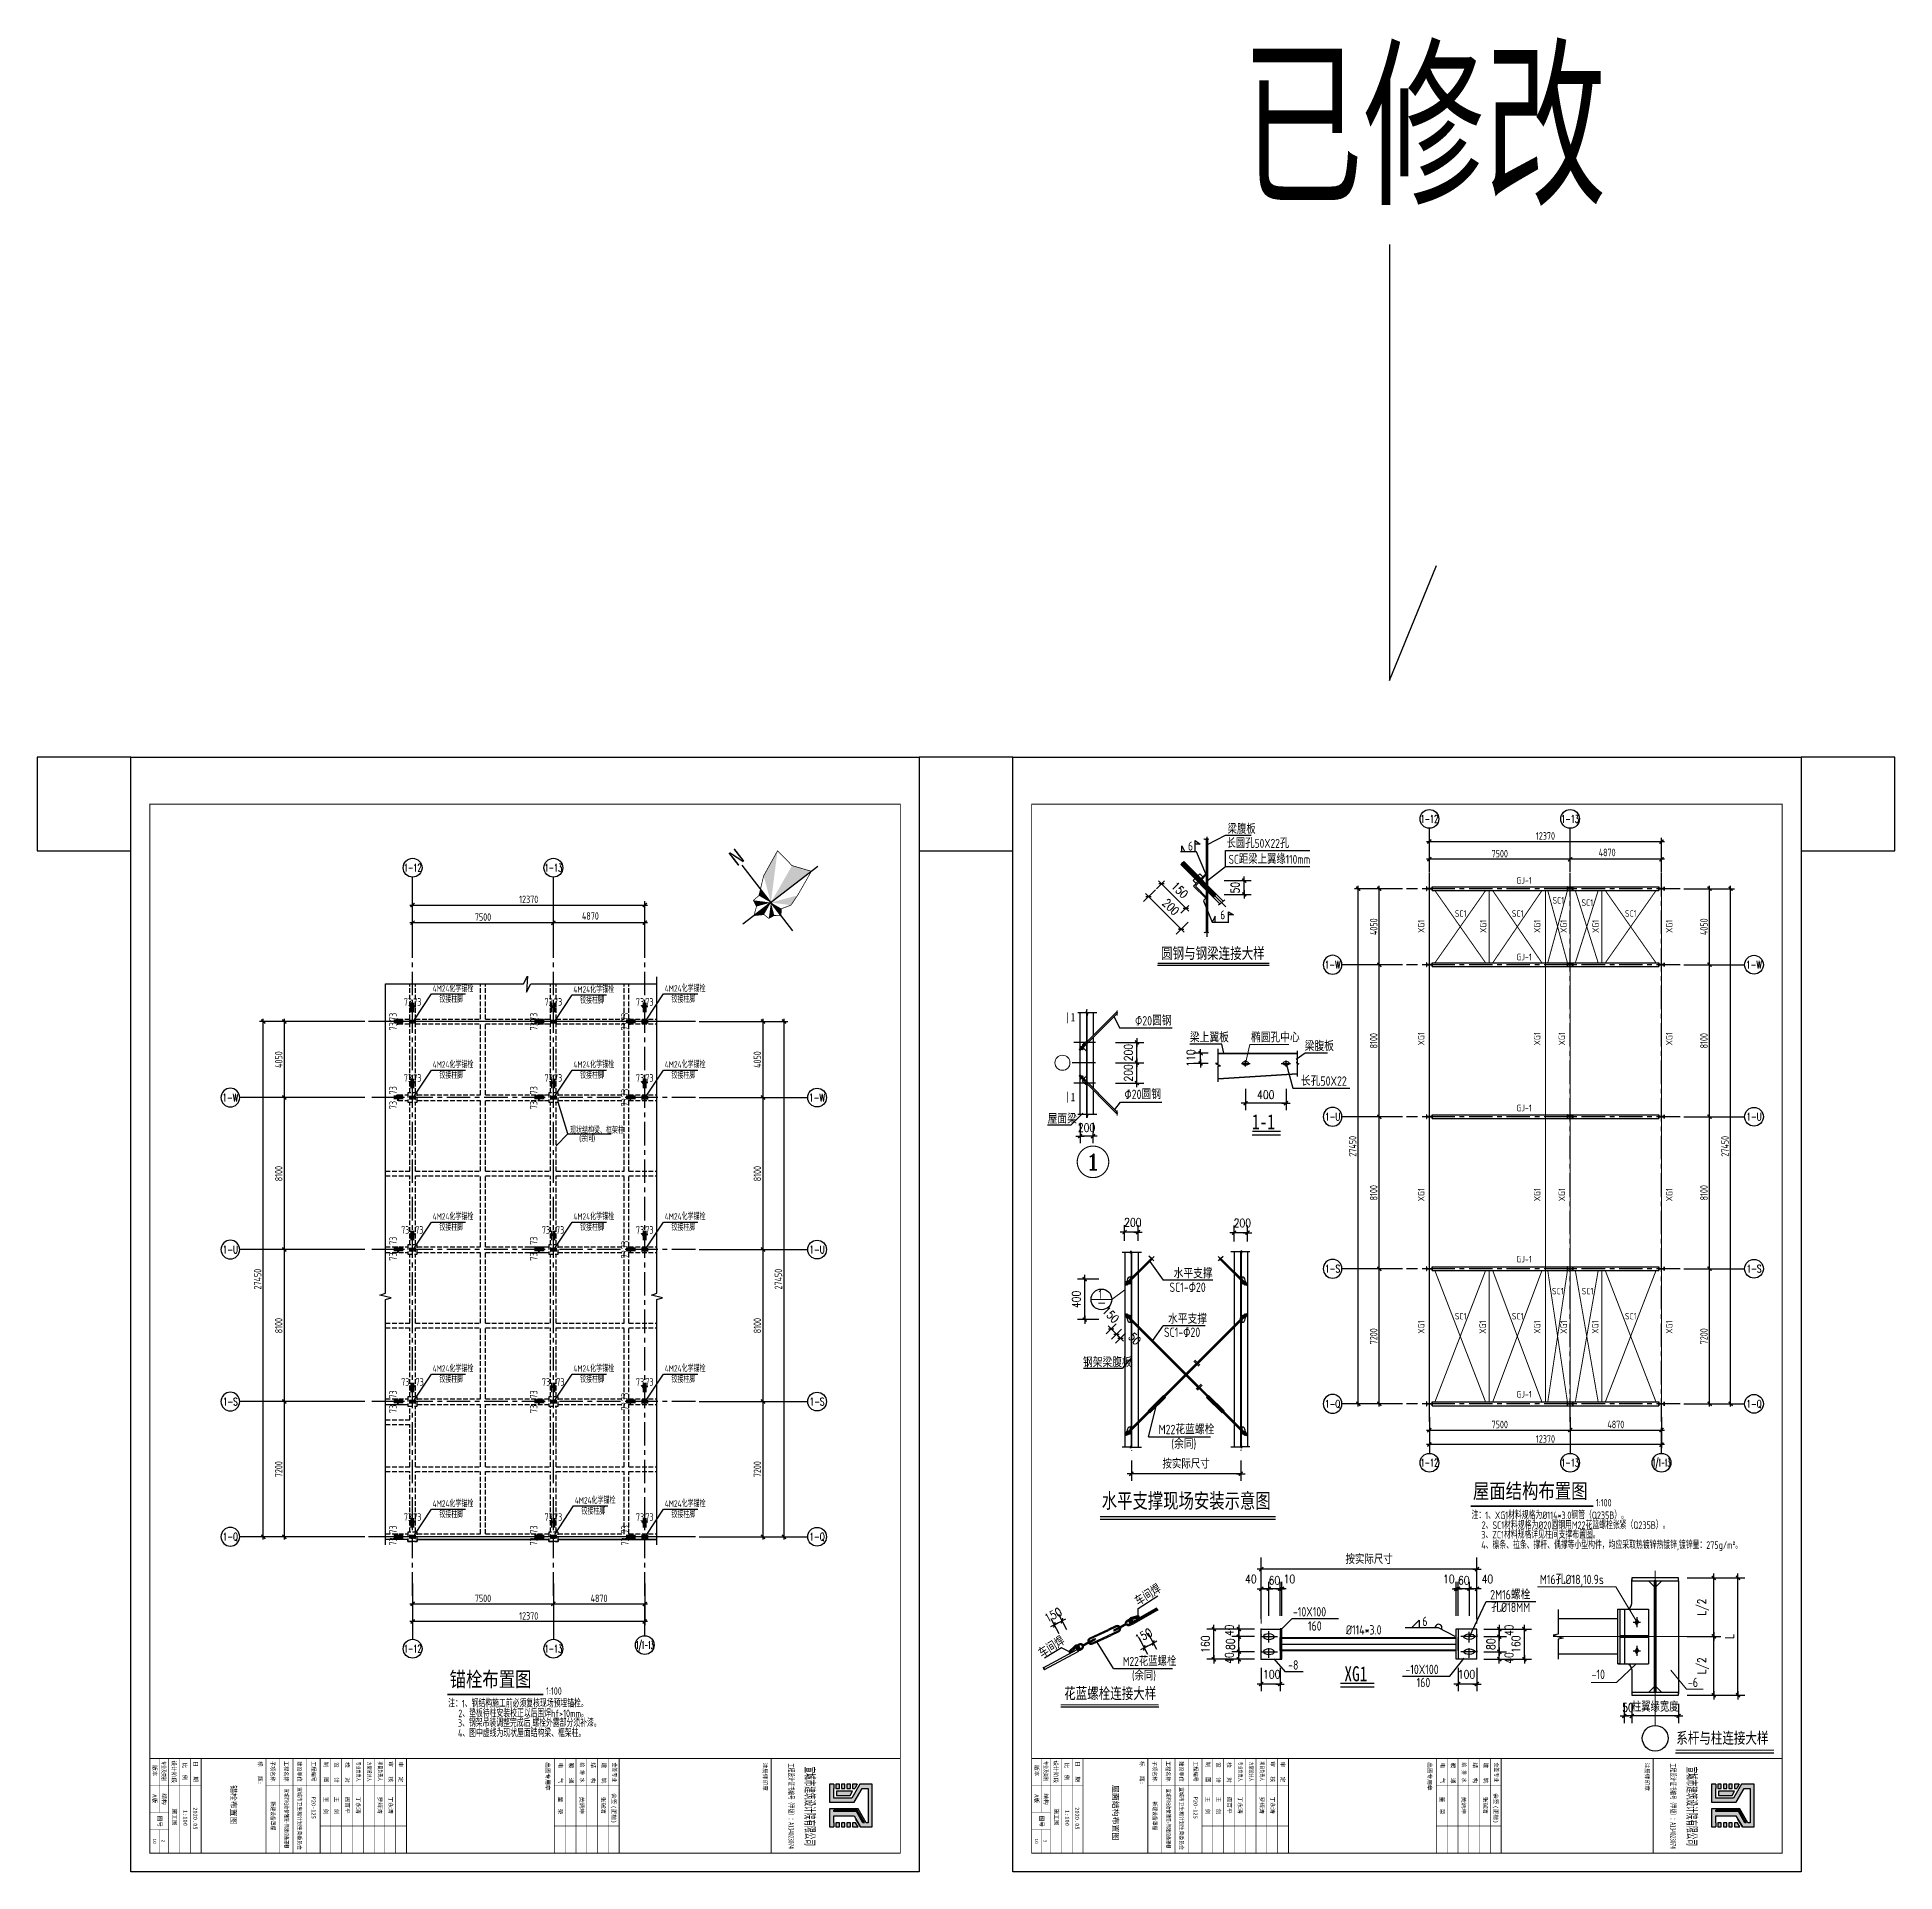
# Model space of a CAD drawing. Extents: x -321761 to 1215725, y 241863 to 438812.
# Drawn here: x 792725 to 891725, y 241863 to 339629 of the extents above; entities that cross this region are included whole.
import ezdxf
from ezdxf.enums import TextEntityAlignment as Align

# ---------------------------------------------------------------- set-up
doc = ezdxf.new("R2010")
doc.units = 0
doc.header["$LTSCALE"] = 1000
for name, pattern in [('3', [19, 15, -1.5, 1, -1.5]), ('CENTER', [2, 1.25, -0.25, 0.25, -0.25]), ('CENTER2', [1.125, 0.75, -0.125, 0.125, -0.125]), ('CENTERX2', [101.6, 63.5, -12.7, 12.7, -12.7]), ('DASH', [0.35, 0.25, -0.1]), ('DASHDOTX2', [50.8, 25.4, -12.7, 0, -12.7]), ('DOTE', [2.42, 2, -0.2, 0.02, -0.2])]:
    doc.linetypes.add(name, pattern=pattern)
doc.layers.get('0').update_dxf_attribs({"linetype": 'CONTINUOUS'})
doc.layers.get('Defpoints').update_dxf_attribs({"linetype": 'CONTINUOUS'})
for name, color, linetype in [('10', 7, 'CONTINUOUS'), ('130', 253, 'CONTINUOUS'), ('AXIS', 253, 'CENTER'), ('AXIS_DIM', 3, 'CONTINUOUS'), ('AXIS_NUM', 7, 'CONTINUOUS'), ('BORDER', 7, 'CONTINUOUS'), ('BZ_标准图框', 7, 'CONTINUOUS'), ('CJ', 6, 'CONTINUOUS'), ('DIM', 3, 'CONTINUOUS'), ('DIM_SYMB', 3, 'CONTINUOUS'), ('DOTE', 1, 'DOTE'), ('JC', 7, 'CONTINUOUS'), ('PUB_DIM', 3, 'CONTINUOUS'), ('PUB_TEXT', 7, 'CONTINUOUS'), ('R', 1, 'CONTINUOUS'), ('S_BEAM', 4, 'CONTINUOUS'), ('S_BEAMDASH', 134, '3'), ('TK(图框线)', 45, 'CONTINUOUS'), ('一般文字', 6, 'CONTINUOUS'), ('卫浴', 7, 'CONTINUOUS'), ('图层3', 6, 'CENTER'), ('图层8', 3, 'CENTER'), ('屋面支撑', 1, 'CONTINUOUS'), ('洞口边线', 7, 'CONTINUOUS'), ('系杆', 7, 'CONTINUOUS'), ('风玫瑰、比例尺', 7, 'CONTINUOUS')]:
    doc.layers.add(name, color=color, linetype=linetype)
doc.layers.add('系杆支撑', color=2, linetype='CONTINUOUS', lineweight=25)
doc.layers.add('轴线', color=1, linetype='CENTERX2', lineweight=13)
doc.styles.add('-宋体', font='')
doc.styles.add('COMP', font='complex', dxfattribs={"bigfont": 'hztxt'})
doc.styles.add('DIM_FONT', font='SIMPLEX.shx', dxfattribs={"width": 0.8})
doc.styles.add('HT', font='simhei.ttf')
doc.styles.add('HZTXT', font='tssdeng.shx', dxfattribs={"width": 0.7, "bigfont": 'tssdchn.shx'})
doc.styles.add('TESSDREN', font='tssdeng.shx', dxfattribs={"width": 0.7, "height": 300, "bigfont": 'tssdchn.shx'})
doc.styles.add('TSSD_Axis', font='Complex.shx', dxfattribs={"width": 0.7, "bigfont": 'hztxt.shx'})
doc.styles.add('TSSD_Dimension', font='Tssdeng.shx', dxfattribs={"width": 0.7, "bigfont": 'hztxt.shx'})
doc.styles.add('TSSD_Rein', font='Tssdeng.shx', dxfattribs={"width": 0.7, "bigfont": 'hztxt.shx'})
doc.styles.add('黑体', font='simhei.ttf')
doc.styles.get('-宋体').set_extended_font_data('SimSun')
doc.dimstyles.new('DIMN150', dxfattribs={"dimscale": 1.5, "dimtxt": 300, "dimasz": 1, "dimexe": 250, "dimexo": 300, "dimgap": 150, "dimtad": 1, "dimdec": 0, "dimzin": 0, "dimdsep": 46, "dimtxsty": 'DIM_FONT', "dimblk": '_DIMX', "dimcen": 0.09, "dimclrt": 7, "dimadec": 0, "dimazin": 0, "dimtfac": 1, "dimtdec": 0, "dimtix": 1, "dimtmove": 2, "dimatfit": 3, "dimldrblk": '_DIMX', "dimfxl": 1, "dimtolj": 1, "dimtzin": 0, "dimarcsym": 0})
doc.dimstyles.new('TSSD_100_100$0', dxfattribs={"dimtxt": 300, "dimasz": 100, "dimexe": 100, "dimexo": 300, "dimgap": 100, "dimtad": 1, "dimdec": 0, "dimzin": 0, "dimdsep": 46, "dimtxsty": 'TSSD_Dimension', "dimblk": 'ARCHTICK', "dimcen": 0, "dimdle": 100, "dimclrd": 3, "dimclre": 3, "dimclrt": 7, "dimazin": 0, "dimtfac": 1, "dimtdec": 0, "dimtix": 1, "dimtmove": 2, "dimatfit": 3, "dimldrblk": 'ARCHTICK', "dimfxl": 1, "dimtolj": 1, "dimtzin": 0, "dimarcsym": 0})

msp = doc.modelspace()

# ---------------------------------------------------------------- texts
at = {"layer": '130', "color": 0, "style": 'TSSD_Rein', "width": 0.8}
msp.add_text('已修改', height=8100, dxfattribs=at).set_placement((856912.9, 330676.8, 3600))
at = {"layer": 'PUB_TEXT', "linetype": 'DOTE'}
for s, height, style, width, p in [('屋面结构布置图', 800, '-宋体', 0.8, (869240.1, 261758.9)), ('1:100', 400, 'TSSD_Dimension', 0.7, (875791, 261329.9)), ('锚栓布置图', 800, '-宋体', 0.8, (814705.1, 251725.7)), ('1:100', 400, 'TSSD_Dimension', 0.7, (819845, 251296.7))]:
    msp.add_text(s, height=height, dxfattribs=dict(at, style=style, width=width)).set_placement(p)
at = {"layer": 'PUB_TEXT', "style": 'TESSDREN', "width": 0.7}
for s, p in [('注：1、XG1材料规格为%%C114*3.0钢管（Q235B）。', (869168.4, 260664.8)), ('2、SC1材料规格为%%C20圆钢用M22花篮螺栓张紧（Q235B）。', (869705.7, 260137.5)), ('3、ZC1材料规格详见柱间支撑布置图。', (869688.1, 259626.2)), ('注：1、钢结构施工前必须复核现场预埋锚栓。', (814633.4, 250631.6)), ('2、垫板待柱安装校正以后围焊h%%142f%%143>10mm。', (815170.7, 250104.2)), ('3、钢架吊装调整完成后,螺栓外露部分须补漆。', (815153.1, 249593)), ('4、图中虚线为现状屋面结构梁、框架柱。', (815153.1, 249052.1))]:
    msp.add_text(s, height=400, dxfattribs=at).set_placement(p)
at = {"layer": 'PUB_TEXT', "color": 6, "style": 'TESSDREN', "width": 0.7}
msp.add_text('4、檩条、拉条、撑杆、偶撑等小型构件，均应采取热镀锌热镀锌,镀锌量：275g/m%%1402%%141。', height=400, dxfattribs=at).set_placement((869688.1, 259074.1))
at = {"layer": 'TK(图框线)', "style": 'HT'}
for s, height, p in [('结构', 216, (799389.9, 246046.2)), ('锚栓布置图', 300, (803047.5, 246487.5)), ('结构', 216, (846389.9, 246046.2)), ('屋面结构布置图', 300, (850047.5, 246487.5))]:
    msp.add_text(s, height=height, rotation=270, dxfattribs=at).set_placement(p)
at = {"layer": 'TK(图框线)', "style": '-宋体'}
for s, p in [('2', (799360.6, 243510.9)), ('3', (846360.6, 243510.9))]:
    msp.add_text(s, height=172.8, rotation=270, dxfattribs=at).set_placement(p, align=Align.CENTER)
at = {"layer": '一般文字', "color": 5, "style": 'TESSDREN', "width": 0.7}
for s, p in [('4M24化学锚栓', (813802.5, 288757.2)), ('4M24化学锚栓', (821302.5, 288707.2)), ('4M24化学锚栓', (826172.5, 288757.2)), ('铰接柱脚', (814157.1, 288180.2)), ('铰接柱脚', (821657.1, 288130.2)), ('铰接柱脚', (826527.1, 288180.2)), ('4M24化学锚栓', (813802.5, 284707.2)), ('铰接柱脚', (814157.1, 284130.2)), ('4M24化学锚栓', (821302.5, 284707.2)), ('铰接柱脚', (821657.1, 284130.2)), ('4M24化学锚栓', (826172.5, 284707.2)), ('铰接柱脚', (826527.1, 284130.2)), ('现状结构梁、框架柱', (821126.3, 281198.5)), ('(余同)', (821611.1, 280762.7)), ('4M24化学锚栓', (813802.5, 276607.2)), ('铰接柱脚', (814157.1, 276030.2)), ('4M24化学锚栓', (821302.5, 276607.2)), ('铰接柱脚', (821657.1, 276030.2)), ('4M24化学锚栓', (826172.5, 276607.2)), ('铰接柱脚', (826527.1, 276030.2)), ('4M24化学锚栓', (813802.5, 268507.2)), ('铰接柱脚', (814157.1, 267930.2)), ('4M24化学锚栓', (821302.5, 268507.2)), ('铰接柱脚', (821657.1, 267930.2)), ('4M24化学锚栓', (826172.5, 268507.2)), ('铰接柱脚', (826527.1, 267930.2)), ('4M24化学锚栓', (813802.5, 261307.2)), ('4M24化学锚栓', (821375.5, 261480.2)), ('4M24化学锚栓', (826172.5, 261307.2)), ('铰接柱脚', (814157.1, 260730.2)), ('铰接柱脚', (821730.1, 260903.2)), ('铰接柱脚', (826527.1, 260730.2))]:
    msp.add_text(s, height=350, dxfattribs=at).set_placement(p)
at = {"layer": '屋面支撑', "style": 'TSSD_Rein', "width": 0.8}
for p in [(868272.9, 292755.3), (871314.5, 292755.3), (873478.2, 293454.5), (875023.4, 293333.4), (877341.5, 292755.3), (873452.8, 272631.7), (875035.5, 272631.7), (868272.9, 271296.1), (871314.5, 271296.1), (877341.5, 271296.1)]:
    msp.add_text('SC1', height=350, dxfattribs=at).set_placement(p)
at = {"layer": '系杆', "color": 3, "style": 'TSSD_Rein', "width": 0.8}
for p in [(871557.1, 294517.6), (871557.1, 290435.3), (871557.1, 282391.3), (871557.1, 274335.2), (871557.1, 267136.5)]:
    msp.add_text('GJ-1', height=350, dxfattribs=at).set_placement(p)
for p in [(866657.9, 291895.2), (869960.8, 291895.2), (872838.3, 291895.2), (874244.2, 291895.2), (875951, 291895.2), (879875.3, 291895.2), (866657.9, 285904.5), (872838.3, 285904.5), (874153.3, 285904.5), (879875.3, 285904.5), (866657.9, 277593.3), (872838.3, 277593.3), (874153.3, 277593.3), (879875.3, 277593.3), (866657.9, 270538.8), (869936.6, 270538.8), (872838.3, 270538.8), (874251, 270538.8), (875931.4, 270538.8), (879875.3, 270538.8)]:
    msp.add_text('XG1', height=350, rotation=90, dxfattribs=at).set_placement(p)

# ---------------------------------------------------------------- blocks, each defined once
blk = doc.blocks.new('ts_axno')
at = {"color": 0, "linetype": 'ByBlock', "lineweight": -2}
blk.add_circle((0, 0), 0.5, dxfattribs=at)
at = {"color": 0, "linetype": 'ByBlock', "lineweight": -2, "style": 'TSSD_Axis', "width": 0.7}
blk.add_attdef('A', text='', height=0.6, dxfattribs=at).set_placement((0, 0), align=Align.MIDDLE_CENTER)
blk = doc.blocks.new('_ArchTick')
at = {"color": 0, "linetype": 'ByBlock', "const_width": 0.5}
blk.add_lwpolyline([(-0.71, -0.71), (0.71, 0.71)], dxfattribs=at)
blk = doc.blocks.new('*D663')
at = {"layer": 'Defpoints', "color": 0}
for p in [(827604, 266920), (831408, 266920), (827604, 259720)]:
    blk.add_point(p, dxfattribs=at)
at = {"layer": 'DIM', "color": 3, "lineweight": -2}
for p, q in [((828004, 266920), (831608, 266920)), ((831408, 259570), (831408, 267070)), ((828004, 259720), (831608, 259720))]:
    blk.add_line(p, q, dxfattribs=at)
at = {"layer": 'DIM', "color": 3, "lineweight": -2, "xscale": 150, "yscale": 150, "zscale": 150}
for p, rotation in [((831408, 266920), 90), ((831408, 259720), 270)]:
    blk.add_blockref('_ArchTick', p, dxfattribs=dict(at, rotation=rotation))
at = {"layer": 'DIM', "color": 7, "insert": (831108, 263320), "char_height": 400, "attachment_point": 5, "rotation": 90, "style": 'TSSD_Dimension'}
blk.add_mtext('\\A1;7200', dxfattribs=at)
blk = doc.blocks.new('*D664')
at = {"layer": 'Defpoints', "color": 0}
for p in [(827604, 275020), (831408, 275020), (827604, 266920)]:
    blk.add_point(p, dxfattribs=at)
at = {"layer": 'DIM', "color": 3, "lineweight": -2}
for p, q in [((828004, 275020), (831608, 275020)), ((831408, 266770), (831408, 275170)), ((828004, 266920), (831608, 266920))]:
    blk.add_line(p, q, dxfattribs=at)
at = {"layer": 'DIM', "color": 3, "lineweight": -2, "xscale": 150, "yscale": 150, "zscale": 150}
for p, rotation in [((831408, 275020), 90), ((831408, 266920), 270)]:
    blk.add_blockref('_ArchTick', p, dxfattribs=dict(at, rotation=rotation))
at = {"layer": 'DIM', "color": 7, "insert": (831108, 270970), "char_height": 400, "attachment_point": 5, "rotation": 90, "style": 'TSSD_Dimension'}
blk.add_mtext('\\A1;8100', dxfattribs=at)
blk = doc.blocks.new('*D665')
at = {"layer": 'Defpoints', "color": 0}
for p in [(827604, 283120), (831408, 283120), (827604, 275020)]:
    blk.add_point(p, dxfattribs=at)
at = {"layer": 'DIM', "color": 3, "lineweight": -2}
for p, q in [((831408, 274870), (831408, 283270)), ((828004, 283120), (831608, 283120)), ((828004, 275020), (831608, 275020))]:
    blk.add_line(p, q, dxfattribs=at)
at = {"layer": 'DIM', "color": 3, "lineweight": -2, "xscale": 150, "yscale": 150, "zscale": 150}
for p, rotation in [((831408, 283120), 90), ((831408, 275020), 270)]:
    blk.add_blockref('_ArchTick', p, dxfattribs=dict(at, rotation=rotation))
at = {"layer": 'DIM', "color": 7, "insert": (831108, 279070), "char_height": 400, "attachment_point": 5, "rotation": 90, "style": 'TSSD_Dimension'}
blk.add_mtext('\\A1;8100', dxfattribs=at)
blk = doc.blocks.new('*D666')
at = {"layer": 'Defpoints', "color": 0}
for p in [(827604, 287170), (831408, 287170), (827604, 283120)]:
    blk.add_point(p, dxfattribs=at)
at = {"layer": 'DIM', "color": 3, "lineweight": -2}
for p, q in [((828004, 287170), (831608, 287170)), ((831408, 282970), (831408, 287320)), ((828004, 283120), (831608, 283120))]:
    blk.add_line(p, q, dxfattribs=at)
at = {"layer": 'DIM', "color": 3, "lineweight": -2, "xscale": 150, "yscale": 150, "zscale": 150}
for p, rotation in [((831408, 287170), 90), ((831408, 283120), 270)]:
    blk.add_blockref('_ArchTick', p, dxfattribs=dict(at, rotation=rotation))
at = {"layer": 'DIM', "color": 7, "insert": (831108, 285145), "char_height": 400, "attachment_point": 5, "rotation": 90, "style": 'TSSD_Dimension'}
blk.add_mtext('\\A1;4050', dxfattribs=at)
blk = doc.blocks.new('*D667')
at = {"layer": 'Defpoints', "color": 0}
for p in [(827904, 287170), (832529, 287170), (827752, 259720)]:
    blk.add_point(p, dxfattribs=at)
at = {"layer": 'DIM', "color": 3, "lineweight": -2}
for p, q in [((828304, 287170), (832729, 287170)), ((832529, 259570), (832529, 287320)), ((828152, 259720), (832729, 259720))]:
    blk.add_line(p, q, dxfattribs=at)
at = {"layer": 'DIM', "color": 3, "lineweight": -2, "xscale": 150, "yscale": 150, "zscale": 150}
for p, rotation in [((832529, 287170), 90), ((832529, 259720), 270)]:
    blk.add_blockref('_ArchTick', p, dxfattribs=dict(at, rotation=rotation))
at = {"layer": 'DIM', "color": 7, "insert": (832229, 273445), "char_height": 400, "attachment_point": 5, "rotation": 90, "style": 'TSSD_Dimension'}
blk.add_mtext('\\A1;27450', dxfattribs=at)
blk = doc.blocks.new('*D668')
at = {"layer": 'Defpoints', "color": 0}
for p in [(825105, 293383), (812735, 290767), (825105, 290767)]:
    blk.add_point(p, dxfattribs=at)
at = {"layer": 'DIM', "color": 3, "lineweight": -2}
for p, q in [((812585, 293383), (825255, 293383)), ((812735, 291167), (812735, 293583)), ((825105, 291167), (825105, 293583))]:
    blk.add_line(p, q, dxfattribs=at)
at = {"layer": 'DIM', "color": 3, "lineweight": -2, "xscale": 150, "yscale": 150, "zscale": 150, "rotation": 180}
blk.add_blockref('_ArchTick', (812735, 293383), dxfattribs=at)
at = {"layer": 'DIM', "color": 3, "lineweight": -2, "xscale": 150, "yscale": 150, "zscale": 150}
blk.add_blockref('_ArchTick', (825105, 293383), dxfattribs=at)
at = {"layer": 'DIM', "color": 7, "insert": (818920, 293683), "char_height": 400, "attachment_point": 5, "style": 'TSSD_Dimension'}
blk.add_mtext('\\A1;12370', dxfattribs=at)
blk = doc.blocks.new('rt34v')
blk.add_hatch(color=4).paths.add_polyline_path([(0, -100), (0, 100), (-8, 100), (-8, 3), (-292, 3), (-292, 100), (-300, 100), (-300, -100), (-292, -100), (-292, -3), (-8, -3), (-8, -100)])
at = {"layer": '图层3', "color": 3}
blk.add_lwpolyline([(0, -100), (0, 100), (-8, 100), (-8, 3), (-292, 3), (-292, 100), (-300, 100), (-300, -100), (-292, -100), (-292, -3), (-8, -3), (-8, -100), (0, -100), (0, 100)], dxfattribs=at)
blk = doc.blocks.new('*D669')
at = {"layer": 'Defpoints', "color": 0}
for p in [(805900, 266920), (810586, 266920), (810586, 259720)]:
    blk.add_point(p, dxfattribs=at)
at = {"layer": 'DIM', "color": 3, "lineweight": -2}
for p, q in [((810186, 266920), (805700, 266920)), ((805900, 259570), (805900, 267070)), ((810186, 259720), (805700, 259720))]:
    blk.add_line(p, q, dxfattribs=at)
at = {"layer": 'DIM', "color": 3, "lineweight": -2, "xscale": 150, "yscale": 150, "zscale": 150}
for p, rotation in [((805900, 266920), 90), ((805900, 259720), 270)]:
    blk.add_blockref('_ArchTick', p, dxfattribs=dict(at, rotation=rotation))
at = {"layer": 'DIM', "color": 7, "insert": (805600, 263320), "char_height": 400, "attachment_point": 5, "rotation": 90, "style": 'TSSD_Dimension'}
blk.add_mtext('\\A1;7200', dxfattribs=at)
blk = doc.blocks.new('*D670')
at = {"layer": 'Defpoints', "color": 0}
for p in [(805900, 275020), (810586, 275020), (810586, 266920)]:
    blk.add_point(p, dxfattribs=at)
at = {"layer": 'DIM', "color": 3, "lineweight": -2}
for p, q in [((810186, 275020), (805700, 275020)), ((805900, 266770), (805900, 275170)), ((810186, 266920), (805700, 266920))]:
    blk.add_line(p, q, dxfattribs=at)
at = {"layer": 'DIM', "color": 3, "lineweight": -2, "xscale": 150, "yscale": 150, "zscale": 150}
for p, rotation in [((805900, 275020), 90), ((805900, 266920), 270)]:
    blk.add_blockref('_ArchTick', p, dxfattribs=dict(at, rotation=rotation))
at = {"layer": 'DIM', "color": 7, "insert": (805600, 270970), "char_height": 400, "attachment_point": 5, "rotation": 90, "style": 'TSSD_Dimension'}
blk.add_mtext('\\A1;8100', dxfattribs=at)
blk = doc.blocks.new('*D671')
at = {"layer": 'Defpoints', "color": 0}
for p in [(805900, 283120), (810586, 283120), (810586, 275020)]:
    blk.add_point(p, dxfattribs=at)
at = {"layer": 'DIM', "color": 3, "lineweight": -2}
for p, q in [((805900, 274870), (805900, 283270)), ((810186, 283120), (805700, 283120)), ((810186, 275020), (805700, 275020))]:
    blk.add_line(p, q, dxfattribs=at)
at = {"layer": 'DIM', "color": 3, "lineweight": -2, "xscale": 150, "yscale": 150, "zscale": 150}
for p, rotation in [((805900, 283120), 90), ((805900, 275020), 270)]:
    blk.add_blockref('_ArchTick', p, dxfattribs=dict(at, rotation=rotation))
at = {"layer": 'DIM', "color": 7, "insert": (805600, 279070), "char_height": 400, "attachment_point": 5, "rotation": 90, "style": 'TSSD_Dimension'}
blk.add_mtext('\\A1;8100', dxfattribs=at)
blk = doc.blocks.new('*D672')
at = {"layer": 'Defpoints', "color": 0}
for p in [(805900, 287170), (810586, 287170), (810586, 283120)]:
    blk.add_point(p, dxfattribs=at)
at = {"layer": 'DIM', "color": 3, "lineweight": -2}
for p, q in [((810186, 287170), (805700, 287170)), ((805900, 282970), (805900, 287320)), ((810186, 283120), (805700, 283120))]:
    blk.add_line(p, q, dxfattribs=at)
at = {"layer": 'DIM', "color": 3, "lineweight": -2, "xscale": 150, "yscale": 150, "zscale": 150}
for p, rotation in [((805900, 287170), 90), ((805900, 283120), 270)]:
    blk.add_blockref('_ArchTick', p, dxfattribs=dict(at, rotation=rotation))
at = {"layer": 'DIM', "color": 7, "insert": (805600, 285145), "char_height": 400, "attachment_point": 5, "rotation": 90, "style": 'TSSD_Dimension'}
blk.add_mtext('\\A1;4050', dxfattribs=at)
blk = doc.blocks.new('*D673')
at = {"layer": 'Defpoints', "color": 0}
for p in [(804778, 287170), (810286, 287170), (810439, 259720)]:
    blk.add_point(p, dxfattribs=at)
at = {"layer": 'DIM', "color": 3, "lineweight": -2}
for p, q in [((809886, 287170), (804578, 287170)), ((804778, 259570), (804778, 287320)), ((810039, 259720), (804578, 259720))]:
    blk.add_line(p, q, dxfattribs=at)
at = {"layer": 'DIM', "color": 3, "lineweight": -2, "xscale": 150, "yscale": 150, "zscale": 150}
for p, rotation in [((804778, 287170), 90), ((804778, 259720), 270)]:
    blk.add_blockref('_ArchTick', p, dxfattribs=dict(at, rotation=rotation))
at = {"layer": 'DIM', "color": 7, "insert": (804478, 273445), "char_height": 400, "attachment_point": 5, "rotation": 90, "style": 'TSSD_Dimension'}
blk.add_mtext('\\A1;27450', dxfattribs=at)
blk = doc.blocks.new('*D674')
at = {"layer": 'Defpoints', "color": 0}
for p in [(812735, 292440), (812735, 290795), (820235, 290795)]:
    blk.add_point(p, dxfattribs=at)
at = {"layer": 'DIM', "color": 3, "lineweight": -2}
for p, q in [((820385, 292440), (812585, 292440)), ((812735, 291195), (812735, 292640)), ((820235, 291195), (820235, 292640))]:
    blk.add_line(p, q, dxfattribs=at)
at = {"layer": 'DIM', "color": 3, "lineweight": -2, "xscale": 150, "yscale": 150, "zscale": 150, "rotation": 180}
blk.add_blockref('_ArchTick', (812735, 292440), dxfattribs=at)
at = {"layer": 'DIM', "color": 3, "lineweight": -2, "xscale": 150, "yscale": 150, "zscale": 150}
blk.add_blockref('_ArchTick', (820235, 292440), dxfattribs=at)
at = {"layer": 'DIM', "color": 7, "insert": (816485, 292740), "char_height": 400, "attachment_point": 5, "style": 'TSSD_Dimension'}
blk.add_mtext('\\A1;7500', dxfattribs=at)
blk = doc.blocks.new('*D675')
at = {"layer": 'Defpoints', "color": 0}
for p in [(812735, 257620), (820235, 257620), (820235, 256138)]:
    blk.add_point(p, dxfattribs=at)
at = {"layer": 'DIM', "color": 3, "lineweight": -2}
for p, q in [((812735, 257220), (812735, 255938)), ((820235, 257220), (820235, 255938)), ((812585, 256138), (820385, 256138))]:
    blk.add_line(p, q, dxfattribs=at)
at = {"layer": 'DIM', "color": 3, "lineweight": -2, "xscale": 150, "yscale": 150, "zscale": 150, "rotation": 180}
blk.add_blockref('_ArchTick', (812735, 256138), dxfattribs=at)
at = {"layer": 'DIM', "color": 3, "lineweight": -2, "xscale": 150, "yscale": 150, "zscale": 150}
blk.add_blockref('_ArchTick', (820235, 256138), dxfattribs=at)
at = {"layer": 'DIM', "color": 7, "insert": (816485, 256438), "char_height": 400, "attachment_point": 5, "style": 'TSSD_Dimension'}
blk.add_mtext('\\A1;7500', dxfattribs=at)
blk = doc.blocks.new('*D676')
at = {"layer": 'Defpoints', "color": 0}
for p in [(812735, 257622), (825105, 257622), (812735, 255199)]:
    blk.add_point(p, dxfattribs=at)
at = {"layer": 'DIM', "color": 3, "lineweight": -2}
for p, q in [((812735, 257222), (812735, 254999)), ((825105, 257222), (825105, 254999)), ((825255, 255199), (812585, 255199))]:
    blk.add_line(p, q, dxfattribs=at)
at = {"layer": 'DIM', "color": 3, "lineweight": -2, "xscale": 150, "yscale": 150, "zscale": 150, "rotation": 180}
blk.add_blockref('_ArchTick', (812735, 255199), dxfattribs=at)
at = {"layer": 'DIM', "color": 3, "lineweight": -2, "xscale": 150, "yscale": 150, "zscale": 150}
blk.add_blockref('_ArchTick', (825105, 255199), dxfattribs=at)
at = {"layer": 'DIM', "color": 7, "insert": (818920, 255499), "char_height": 400, "attachment_point": 5, "style": 'TSSD_Dimension'}
blk.add_mtext('\\A1;12370', dxfattribs=at)
blk = doc.blocks.new('*D677')
at = {"layer": 'Defpoints', "color": 0}
for p in [(820235, 292440), (820235, 290795), (825105, 290795)]:
    blk.add_point(p, dxfattribs=at)
at = {"layer": 'DIM', "color": 3, "lineweight": -2}
for p, q in [((825255, 292440), (820085, 292440)), ((820235, 291195), (820235, 292640)), ((825105, 291195), (825105, 292640))]:
    blk.add_line(p, q, dxfattribs=at)
at = {"layer": 'DIM', "color": 3, "lineweight": -2, "xscale": 150, "yscale": 150, "zscale": 150, "rotation": 180}
blk.add_blockref('_ArchTick', (820235, 292440), dxfattribs=at)
at = {"layer": 'DIM', "color": 3, "lineweight": -2, "xscale": 150, "yscale": 150, "zscale": 150}
blk.add_blockref('_ArchTick', (825105, 292440), dxfattribs=at)
at = {"layer": 'DIM', "color": 7, "insert": (822209, 292799), "char_height": 400, "attachment_point": 5, "style": 'TSSD_Dimension'}
blk.add_mtext('\\A1;4870', dxfattribs=at)
blk = doc.blocks.new('风向标')
at = {"layer": '风玫瑰、比例尺', "color": 255, "linetype": 'Continuous'}
for p, q in [((501977.11, 3426626.07), (501977.11, 3426616.87)), ((501983.68, 3426620.81), (501973.17, 3426620.81))]:
    blk.add_line(p, q, dxfattribs=at)
at = {"layer": '风玫瑰、比例尺', "color": 255, "linetype": 'Continuous', "const_width": 0.0788}
blk.add_lwpolyline([(501982.79, 3426620.81), (501981.48, 3426622.62), (501981.21, 3426624.91), (501978.29, 3426623.65), (501977.11, 3426622.7), (501976.52, 3426622.23), (501975.73, 3426622.19), (501975.58, 3426621.44), (501974.74, 3426620.81), (501975.69, 3426620.22), (501975.86, 3426619.56), (501976.54, 3426619.44), (501977.11, 3426618.98), (501977.63, 3426619.55), (501978.7, 3426619.22), (501979.95, 3426619.63)], close=True, dxfattribs=at)
at = {"layer": '风玫瑰、比例尺', "color": 255, "linetype": 'Continuous'}
for points in [[(501977.11, 3426620.81), (501981.21, 3426624.91), (501978.29, 3426623.65)], [(501977.11, 3426620.81), (501975.73, 3426622.19), (501975.58, 3426621.44)], [(501977.11, 3426620.81), (501977.11, 3426622.7), (501976.52, 3426622.23)], [(501977.11, 3426620.81), (501982.79, 3426620.81), (501981.48, 3426622.62)], [(501977.11, 3426620.81), (501974.74, 3426620.81), (501975.69, 3426620.22)], [(501977.11, 3426620.81), (501975.86, 3426619.56), (501976.54, 3426619.44)], [(501977.11, 3426620.81), (501978.7, 3426619.22), (501979.95, 3426619.63)], [(501977.11, 3426620.81), (501977.11, 3426618.98), (501977.63, 3426619.55)]]:
    blk.add_solid(points, dxfattribs=at)
at = {"layer": '风玫瑰、比例尺', "color": 255, "style": '黑体'}
blk.add_text('N', height=1.75, dxfattribs=at).set_placement((501976.57, 3426626.26))
blk = doc.blocks.new('23wca1')
h = blk.add_hatch(color=1)
h.paths.add_polyline_path([(1517, 32430), (-752, 32430), (-752, 31764), (-15, 31338), (-15, 30383), (-531, 30383), (-752, 30383), (-752, 30162), (206, 30162), (206, 31466), (-531, 31891), (-531, 32209), (1295, 32209), (1295, 32099), (558, 31673), (558, 30162), (1517, 30162), (1517, 30383), (1295, 30383), (927, 30383), (927, 31460), (1517, 31801)])
h.paths.add_polyline_path([(1295, 31928), (706, 31588), (706, 30383), (632, 30383), (632, 31630), (1295, 32013)], flags=16)
h = blk.add_hatch(color=1)
h.paths.add_polyline_path([(1517, 31673), (1295, 31545), (1295, 31378), (1517, 31378)])
h.paths.add_polyline_path([(1295, 31267), (1295, 31083), (1517, 31083), (1517, 31267)])
h.paths.add_polyline_path([(1295, 30973), (1295, 30788), (1517, 30788), (1517, 30973)])
h.paths.add_polyline_path([(1517, 30493), (1517, 30678), (1295, 30678), (1295, 30493)])
h.paths.add_polyline_path([(-162, 31253), (-384, 31381), (-384, 30530), (-162, 30530)])
h.paths.add_polyline_path([(-752, 31636), (-752, 31378), (-531, 31378), (-531, 31508)])
h.paths.add_polyline_path([(-752, 31267), (-752, 31083), (-531, 31083), (-531, 31267)])
h.paths.add_polyline_path([(-531, 30788), (-531, 30973), (-752, 30973), (-752, 30788)])
h.paths.add_polyline_path([(-531, 30678), (-752, 30678), (-752, 30493), (-531, 30493)])
for points in [[(927, 30383), (927, 31460), (1517, 31801), (1517, 32430), (-752, 32430), (-752, 31764), (-15, 31338), (-15, 30383), (-531, 30383)], [(-752, 30383), (-752, 30162), (206, 30162), (206, 31466), (-531, 31891), (-531, 32209), (1295, 32209), (1295, 32099), (558, 31673), (558, 30162), (1517, 30162), (1517, 30383)], [(1295, 32013), (632, 31630), (632, 30383)], [(1295, 31928), (706, 31588), (706, 30383)], [(1517, 31801), (1106, 31564)], [(1295, 32013), (1295, 31928)], [(-752, 31636), (-752, 31378), (-531, 31378), (-531, 31508)], [(-752, 31636), (-531, 31508)], [(1295, 31545), (1295, 31378), (1517, 31378), (1517, 31673)], [(1517, 31673), (1295, 31545)], [(-752, 30383), (-531, 30383)], [(706, 30383), (632, 30383)], [(1295, 30383), (927, 30383)], [(1295, 30383), (1517, 30383)]]:
    blk.add_lwpolyline(points)
for points in [[(-752, 31267), (-752, 31083), (-531, 31083), (-531, 31267)], [(-752, 30973), (-752, 30788), (-531, 30788), (-531, 30973)], [(-162, 31253), (-384, 31381), (-384, 30530), (-162, 30530)], [(1295, 31267), (1295, 31083), (1517, 31083), (1517, 31267)], [(1295, 30973), (1295, 30788), (1517, 30788), (1517, 30973)], [(-752, 30678), (-752, 30493), (-531, 30493), (-531, 30678)], [(1295, 30678), (1295, 30493), (1517, 30493), (1517, 30678)]]:
    blk.add_lwpolyline(points, close=True)
at = {"layer": 'BZ_标准图框'}
for points, const_width in [([(-2126, -6072), (-2126, 33928)], 50.4), ([(-2126, 27044), (2914, 27044)], 50.4), ([(-2126, 18948), (2914, 18948)], 50.4), ([(-686, 18948), (-686, 15492)], 25.2), ([(1474, 18948), (1474, 15492)], 25.2), ([(2914, 18372), (-2126, 18372)], 25.2), ([(2914, 17796), (-2126, 17796)], 25.2), ([(2914, 17220), (-2126, 17220)], 25.2), ([(2914, 16644), (-2126, 16644)], 25.2), ([(2914, 16068), (-2126, 16068)], 25.2), ([(2914, 15492), (-2126, 15492)], 36), ([(-2126, 7612), (2914, 7612)], 50.4), ([(-2126, 7036), (2914, 7036)], 25.2), ([(-686, 124), (-686, 7612)], 25.2), ([(1474, 3003), (1474, 7612)], 25.2), ([(-2126, 6460), (2914, 6460)], 25.2), ([(-2126, 5884), (2914, 5884)], 25.2), ([(-2126, 5308), (2914, 5308)], 25.2), ([(-2126, 4732), (2914, 4732)], 25.2), ([(-2126, 4156), (2914, 4156)], 25.2), ([(-2126, 3004), (2914, 3004)], 50.4), ([(-2126, 3580), (2914, 3580)], 25.2), ([(-2126, 3580), (2914, 3580)], 25.2), ([(-2126, 2284), (2914, 2284)], 25.2), ([(-2126, 1564), (2914, 1564)], 25.2), ([(-2126, 124), (2914, 124)], 50.4), ([(-2126, 844), (2914, 844)], 25.2), ([(-2126, -3336), (2914, -3336)], 50.4), ([(-2126, -3912), (2914, -3912)], 25.2), ([(-686, -5064), (-686, -3336)], 25.2), ([(-2126, -4488), (2914, -4488)], 25.2), ([(-2126, -5064), (2914, -5064)], 25.2), ([(-2126, -5064), (2914, -5064)], 25.2), ([(-2126, -5568), (754, -5568)], 25.2), ([(-686, -6072), (-686, -5064)], 25.2), ([(754, -6072), (754, -5064)], 25.2), ([(1654, -6072), (1654, -5064)], 25.2), ([(1654, -5568), (2914, -5568)], 25.2)]:
    blk.add_lwpolyline(points, dxfattribs=dict(at, const_width=const_width))
at = {"layer": 'BZ_标准图框', "style": 'HT', "width": 0.5}
blk.add_text('宣城市建筑设计院有限公司', height=504, dxfattribs=at).set_placement((416, 28867), align=Align.CENTER)
at = {"layer": 'BZ_标准图框', "style": 'HT'}
for s, height, width, p in [('工程设计证书编号（甲级）：A134023074', 288, 0.6, (-1869, 27969)), ('会签', 216, 0.85, (-1914, 18591)), ('专业', 216, 0.85, (-1380, 18585)), ('给 排 水', 216, 0.85, (-1918, 16870)), ('项目负责人', 216, 0.7, (-1975, 6100)), ('方案设计人', 216, 0.7, (-1956, 5522)), ('专业负责人', 216, 0.7, (-1957, 4941)), ('建设单位', 216, 0.9, (-1981, 1802)), ('工程编号', 216, 0.9, (-1976, 2561)), ('工程名称', 216, 0.9, (-1986, 1092)), ('子项名称', 216, 0.9, (-1986, 379)), ('标   题:', 216, 0.95, (-1981, -291)), ('专业及类别', 216, 0.7, (-1987, -5426))]:
    blk.add_text(s, height=height, dxfattribs=dict(at, width=width)).set_placement(p)
for s, p in [('注册师印章', (-1907, 26620)), ('会签', (-281, 18563)), ('建   筑', (-1914, 18024)), ('(正楷)', (382, 18556)), ('结   构', (-1911, 17458)), ('暖   通', (-1905, 16282)), ('电   气', (-1912, 15724)), ('出图专用章', (-1931, 15037)), ('审   定', (-1967, 7210)), ('审   核', (-1976, 6659)), ('校   对', (-1934, 4349)), ('设   计', (-1938, 3771)), ('制   图', (-1954, 3218)), ('日   期', (-1984, -3728)), ('设计阶段', (-2024, -4889)), ('比  例', (-1903, -4311)), ('版本 ', (-1778, -5911)), ('图号', (920, -5644))]:
    blk.add_text(s, height=216, dxfattribs=at).set_placement(p)
at = {"layer": 'TK(图框线)', "style": 'HT'}
for s, p in [('张瑞清', (-92, 17997)), ('黄炳坤', (-92, 16845)), ('董  荣', (-92, 15693)), ('丁永涛', (-92, 6661)), ('罗绎涛', (-92, 6085)), ('丁永涛', (-92, 4933)), ('周百平', (-92, 4357)), ('王  剑', (-92, 3781)), ('王  剑', (-92, 3205)), ('P20-125', (-92, 2553)), ('2020.05', (475, -3751)), ('施工图', (541, -4857)), ('1:100', (619, -4283)), ('A版', (-222, -5912))]:
    blk.add_text(s, height=216, dxfattribs=at).set_placement(p)
for s, width, p in [('宣城市卫生和计划生育委员会', 0.85, (-599, 1803)), ('宣城市妇幼保健院-新建设备罩棚', 0.72, (-512, 1110)), ('新建设备罩棚', 0.85, (165, 390))]:
    blk.add_text(s, height=216, dxfattribs=dict(at, width=width)).set_placement(p)
at = {"layer": 'TK(图框线)', "style": '-宋体'}
blk.add_text('10', height=180, dxfattribs=at).set_placement((2278, -5902), align=Align.CENTER)
blk = doc.blocks.new('*D678')
at = {"layer": 'Defpoints', "color": 0}
for p in [(812735, 287968), (812735, 287268), (812808, 287268)]:
    blk.add_point(p, dxfattribs=at)
at = {"layer": 'DIM', "color": 3, "lineweight": -2}
for p, q in [((812735, 287668), (812735, 288168)), ((812808, 287668), (812808, 288168)), ((812735, 287968), (812635, 287968)), ((812808, 287968), (812735, 287968)), ((812808, 287968), (812908, 287968))]:
    blk.add_line(p, q, dxfattribs=at)
at = {"layer": 'DIM', "color": 3, "lineweight": -2, "xscale": 100, "yscale": 100, "zscale": 100}
blk.add_blockref('_ArchTick', (812735, 287968), dxfattribs=at)
at = {"layer": 'DIM', "color": 3, "lineweight": -2, "xscale": 100, "yscale": 100, "zscale": 100, "rotation": 180}
blk.add_blockref('_ArchTick', (812808, 287968), dxfattribs=at)
at = {"layer": 'DIM', "color": 7, "insert": (812986, 288218), "char_height": 400, "attachment_point": 5, "style": 'TSSD_Dimension'}
blk.add_mtext('\\A1;73', dxfattribs=at)
blk = doc.blocks.new('*D679')
at = {"layer": 'Defpoints', "color": 0}
for p in [(812662, 287968), (812662, 287268), (812735, 287268)]:
    blk.add_point(p, dxfattribs=at)
at = {"layer": 'DIM', "color": 3, "lineweight": -2}
for p, q in [((812662, 287668), (812662, 288168)), ((812735, 287668), (812735, 288168)), ((812662, 287968), (812562, 287968)), ((812735, 287968), (812662, 287968)), ((812735, 287968), (812835, 287968))]:
    blk.add_line(p, q, dxfattribs=at)
at = {"layer": 'DIM', "color": 3, "lineweight": -2, "xscale": 100, "yscale": 100, "zscale": 100}
blk.add_blockref('_ArchTick', (812662, 287968), dxfattribs=at)
at = {"layer": 'DIM', "color": 3, "lineweight": -2, "xscale": 100, "yscale": 100, "zscale": 100, "rotation": 180}
blk.add_blockref('_ArchTick', (812735, 287968), dxfattribs=at)
at = {"layer": 'DIM', "color": 7, "insert": (812485, 288218), "char_height": 400, "attachment_point": 5, "style": 'TSSD_Dimension'}
blk.add_mtext('\\A1;73', dxfattribs=at)
blk = doc.blocks.new('*D680')
at = {"layer": 'Defpoints', "color": 0}
for p in [(811937, 287170), (812637, 287243), (812637, 287170)]:
    blk.add_point(p, dxfattribs=at)
at = {"layer": 'DIM', "color": 3, "lineweight": -2}
for p, q in [((812237, 287243), (811737, 287243)), ((812237, 287170), (811737, 287170)), ((811937, 287243), (811937, 287343)), ((811937, 287243), (811937, 287170)), ((811937, 287170), (811937, 287070))]:
    blk.add_line(p, q, dxfattribs=at)
at = {"layer": 'DIM', "color": 3, "lineweight": -2, "xscale": 100, "yscale": 100, "zscale": 100}
for p, rotation in [((811937, 287243), 270), ((811937, 287170), 90)]:
    blk.add_blockref('_ArchTick', p, dxfattribs=dict(at, rotation=rotation))
at = {"layer": 'DIM', "color": 7, "insert": (811687, 287421), "char_height": 400, "attachment_point": 5, "rotation": 90, "style": 'TSSD_Dimension'}
blk.add_mtext('\\A1;73', dxfattribs=at)
blk = doc.blocks.new('*D681')
at = {"layer": 'Defpoints', "color": 0}
for p in [(812637, 287170), (811937, 287097), (812637, 287097)]:
    blk.add_point(p, dxfattribs=at)
at = {"layer": 'DIM', "color": 3, "lineweight": -2}
for p, q in [((812237, 287170), (811737, 287170)), ((811937, 287170), (811937, 287270)), ((811937, 287170), (811937, 287097)), ((812237, 287097), (811737, 287097)), ((811937, 287097), (811937, 286997))]:
    blk.add_line(p, q, dxfattribs=at)
at = {"layer": 'DIM', "color": 3, "lineweight": -2, "xscale": 100, "yscale": 100, "zscale": 100}
for p, rotation in [((811937, 287170), 270), ((811937, 287097), 90)]:
    blk.add_blockref('_ArchTick', p, dxfattribs=dict(at, rotation=rotation))
at = {"layer": 'DIM', "color": 7, "insert": (811687, 286920), "char_height": 400, "attachment_point": 5, "rotation": 90, "style": 'TSSD_Dimension'}
blk.add_mtext('\\A1;73', dxfattribs=at)
blk = doc.blocks.new('*D682')
at = {"layer": 'Defpoints', "color": 0}
for p in [(825105, 287968), (825105, 287268), (825178, 287268)]:
    blk.add_point(p, dxfattribs=at)
at = {"layer": 'DIM', "color": 3, "lineweight": -2}
for p, q in [((825105, 287668), (825105, 288168)), ((825178, 287668), (825178, 288168)), ((825105, 287968), (825005, 287968)), ((825178, 287968), (825105, 287968)), ((825178, 287968), (825278, 287968))]:
    blk.add_line(p, q, dxfattribs=at)
at = {"layer": 'DIM', "color": 3, "lineweight": -2, "xscale": 100, "yscale": 100, "zscale": 100}
blk.add_blockref('_ArchTick', (825105, 287968), dxfattribs=at)
at = {"layer": 'DIM', "color": 3, "lineweight": -2, "xscale": 100, "yscale": 100, "zscale": 100, "rotation": 180}
blk.add_blockref('_ArchTick', (825178, 287968), dxfattribs=at)
at = {"layer": 'DIM', "color": 7, "insert": (825356, 288218), "char_height": 400, "attachment_point": 5, "style": 'TSSD_Dimension'}
blk.add_mtext('\\A1;73', dxfattribs=at)
blk = doc.blocks.new('*D683')
at = {"layer": 'Defpoints', "color": 0}
for p in [(825032, 287968), (825032, 287268), (825105, 287268)]:
    blk.add_point(p, dxfattribs=at)
at = {"layer": 'DIM', "color": 3, "lineweight": -2}
for p, q in [((825032, 287668), (825032, 288168)), ((825105, 287668), (825105, 288168)), ((825032, 287968), (824932, 287968)), ((825105, 287968), (825032, 287968)), ((825105, 287968), (825205, 287968))]:
    blk.add_line(p, q, dxfattribs=at)
at = {"layer": 'DIM', "color": 3, "lineweight": -2, "xscale": 100, "yscale": 100, "zscale": 100}
blk.add_blockref('_ArchTick', (825032, 287968), dxfattribs=at)
at = {"layer": 'DIM', "color": 3, "lineweight": -2, "xscale": 100, "yscale": 100, "zscale": 100, "rotation": 180}
blk.add_blockref('_ArchTick', (825105, 287968), dxfattribs=at)
at = {"layer": 'DIM', "color": 7, "insert": (824855, 288218), "char_height": 400, "attachment_point": 5, "style": 'TSSD_Dimension'}
blk.add_mtext('\\A1;73', dxfattribs=at)
blk = doc.blocks.new('*D684')
at = {"layer": 'Defpoints', "color": 0}
for p in [(824307, 287170), (825007, 287243), (825007, 287170)]:
    blk.add_point(p, dxfattribs=at)
at = {"layer": 'DIM', "color": 3, "lineweight": -2}
for p, q in [((824607, 287243), (824107, 287243)), ((824607, 287170), (824107, 287170)), ((824307, 287243), (824307, 287343)), ((824307, 287243), (824307, 287170)), ((824307, 287170), (824307, 287070))]:
    blk.add_line(p, q, dxfattribs=at)
at = {"layer": 'DIM', "color": 3, "lineweight": -2, "xscale": 100, "yscale": 100, "zscale": 100}
for p, rotation in [((824307, 287243), 270), ((824307, 287170), 90)]:
    blk.add_blockref('_ArchTick', p, dxfattribs=dict(at, rotation=rotation))
at = {"layer": 'DIM', "color": 7, "insert": (824057, 287421), "char_height": 400, "attachment_point": 5, "rotation": 90, "style": 'TSSD_Dimension'}
blk.add_mtext('\\A1;73', dxfattribs=at)
blk = doc.blocks.new('*D685')
at = {"layer": 'Defpoints', "color": 0}
for p in [(825007, 287170), (824307, 287097), (825007, 287097)]:
    blk.add_point(p, dxfattribs=at)
at = {"layer": 'DIM', "color": 3, "lineweight": -2}
for p, q in [((824607, 287170), (824107, 287170)), ((824307, 287170), (824307, 287270)), ((824307, 287170), (824307, 287097)), ((824607, 287097), (824107, 287097)), ((824307, 287097), (824307, 286997))]:
    blk.add_line(p, q, dxfattribs=at)
at = {"layer": 'DIM', "color": 3, "lineweight": -2, "xscale": 100, "yscale": 100, "zscale": 100}
for p, rotation in [((824307, 287170), 270), ((824307, 287097), 90)]:
    blk.add_blockref('_ArchTick', p, dxfattribs=dict(at, rotation=rotation))
at = {"layer": 'DIM', "color": 7, "insert": (824057, 286920), "char_height": 400, "attachment_point": 5, "rotation": 90, "style": 'TSSD_Dimension'}
blk.add_mtext('\\A1;73', dxfattribs=at)
blk = doc.blocks.new('*D693')
at = {"layer": 'Defpoints', "color": 0}
for p in [(812735, 283918), (812735, 283218), (812808, 283218)]:
    blk.add_point(p, dxfattribs=at)
at = {"layer": 'DIM', "color": 3, "lineweight": -2}
for p, q in [((812735, 283918), (812635, 283918)), ((812735, 283618), (812735, 284118)), ((812808, 283918), (812735, 283918)), ((812808, 283618), (812808, 284118)), ((812808, 283918), (812908, 283918))]:
    blk.add_line(p, q, dxfattribs=at)
at = {"layer": 'DIM', "color": 3, "lineweight": -2, "xscale": 100, "yscale": 100, "zscale": 100}
blk.add_blockref('_ArchTick', (812735, 283918), dxfattribs=at)
at = {"layer": 'DIM', "color": 3, "lineweight": -2, "xscale": 100, "yscale": 100, "zscale": 100, "rotation": 180}
blk.add_blockref('_ArchTick', (812808, 283918), dxfattribs=at)
at = {"layer": 'DIM', "color": 7, "insert": (812986, 284168), "char_height": 400, "attachment_point": 5, "style": 'TSSD_Dimension'}
blk.add_mtext('\\A1;73', dxfattribs=at)
blk = doc.blocks.new('*D686')
at = {"layer": 'Defpoints', "color": 0}
for p in [(812662, 283918), (812662, 283218), (812735, 283218)]:
    blk.add_point(p, dxfattribs=at)
at = {"layer": 'DIM', "color": 3, "lineweight": -2}
for p, q in [((812662, 283918), (812562, 283918)), ((812662, 283618), (812662, 284118)), ((812735, 283918), (812662, 283918)), ((812735, 283618), (812735, 284118)), ((812735, 283918), (812835, 283918))]:
    blk.add_line(p, q, dxfattribs=at)
at = {"layer": 'DIM', "color": 3, "lineweight": -2, "xscale": 100, "yscale": 100, "zscale": 100}
blk.add_blockref('_ArchTick', (812662, 283918), dxfattribs=at)
at = {"layer": 'DIM', "color": 3, "lineweight": -2, "xscale": 100, "yscale": 100, "zscale": 100, "rotation": 180}
blk.add_blockref('_ArchTick', (812735, 283918), dxfattribs=at)
at = {"layer": 'DIM', "color": 7, "insert": (812485, 284168), "char_height": 400, "attachment_point": 5, "style": 'TSSD_Dimension'}
blk.add_mtext('\\A1;73', dxfattribs=at)
blk = doc.blocks.new('*D687')
at = {"layer": 'Defpoints', "color": 0}
for p in [(812637, 283193), (811937, 283120), (812637, 283120)]:
    blk.add_point(p, dxfattribs=at)
at = {"layer": 'DIM', "color": 3, "lineweight": -2}
for p, q in [((812237, 283193), (811737, 283193)), ((811937, 283193), (811937, 283293)), ((811937, 283193), (811937, 283120)), ((812237, 283120), (811737, 283120)), ((811937, 283120), (811937, 283020))]:
    blk.add_line(p, q, dxfattribs=at)
at = {"layer": 'DIM', "color": 3, "lineweight": -2, "xscale": 100, "yscale": 100, "zscale": 100}
for p, rotation in [((811937, 283193), 270), ((811937, 283120), 90)]:
    blk.add_blockref('_ArchTick', p, dxfattribs=dict(at, rotation=rotation))
at = {"layer": 'DIM', "color": 7, "insert": (811687, 283509), "char_height": 400, "attachment_point": 5, "rotation": 90, "style": 'TSSD_Dimension'}
blk.add_mtext('\\A1;73', dxfattribs=at)
blk = doc.blocks.new('*D688')
at = {"layer": 'Defpoints', "color": 0}
for p in [(811937, 283047), (812637, 283120), (812637, 283047)]:
    blk.add_point(p, dxfattribs=at)
at = {"layer": 'DIM', "color": 3, "lineweight": -2}
for p, q in [((811937, 283120), (811937, 283220)), ((812237, 283120), (811737, 283120)), ((812237, 283047), (811737, 283047)), ((811937, 283120), (811937, 283047)), ((811937, 283047), (811937, 282947))]:
    blk.add_line(p, q, dxfattribs=at)
at = {"layer": 'DIM', "color": 3, "lineweight": -2, "xscale": 100, "yscale": 100, "zscale": 100}
for p, rotation in [((811937, 283120), 270), ((811937, 283047), 90)]:
    blk.add_blockref('_ArchTick', p, dxfattribs=dict(at, rotation=rotation))
at = {"layer": 'DIM', "color": 7, "insert": (811687, 282725), "char_height": 400, "attachment_point": 5, "rotation": 90, "style": 'TSSD_Dimension'}
blk.add_mtext('\\A1;73', dxfattribs=at)
blk = doc.blocks.new('*D689')
at = {"layer": 'Defpoints', "color": 0}
for p in [(825105, 283918), (825105, 283218), (825178, 283218)]:
    blk.add_point(p, dxfattribs=at)
at = {"layer": 'DIM', "color": 3, "lineweight": -2}
for p, q in [((825105, 283918), (825005, 283918)), ((825105, 283618), (825105, 284118)), ((825178, 283918), (825105, 283918)), ((825178, 283618), (825178, 284118)), ((825178, 283918), (825278, 283918))]:
    blk.add_line(p, q, dxfattribs=at)
at = {"layer": 'DIM', "color": 3, "lineweight": -2, "xscale": 100, "yscale": 100, "zscale": 100}
blk.add_blockref('_ArchTick', (825105, 283918), dxfattribs=at)
at = {"layer": 'DIM', "color": 3, "lineweight": -2, "xscale": 100, "yscale": 100, "zscale": 100, "rotation": 180}
blk.add_blockref('_ArchTick', (825178, 283918), dxfattribs=at)
at = {"layer": 'DIM', "color": 7, "insert": (825356, 284168), "char_height": 400, "attachment_point": 5, "style": 'TSSD_Dimension'}
blk.add_mtext('\\A1;73', dxfattribs=at)
blk = doc.blocks.new('*D690')
at = {"layer": 'Defpoints', "color": 0}
for p in [(825032, 283918), (825032, 283218), (825105, 283218)]:
    blk.add_point(p, dxfattribs=at)
at = {"layer": 'DIM', "color": 3, "lineweight": -2}
for p, q in [((825032, 283918), (824932, 283918)), ((825032, 283618), (825032, 284118)), ((825105, 283918), (825032, 283918)), ((825105, 283618), (825105, 284118)), ((825105, 283918), (825205, 283918))]:
    blk.add_line(p, q, dxfattribs=at)
at = {"layer": 'DIM', "color": 3, "lineweight": -2, "xscale": 100, "yscale": 100, "zscale": 100}
blk.add_blockref('_ArchTick', (825032, 283918), dxfattribs=at)
at = {"layer": 'DIM', "color": 3, "lineweight": -2, "xscale": 100, "yscale": 100, "zscale": 100, "rotation": 180}
blk.add_blockref('_ArchTick', (825105, 283918), dxfattribs=at)
at = {"layer": 'DIM', "color": 7, "insert": (824855, 284168), "char_height": 400, "attachment_point": 5, "style": 'TSSD_Dimension'}
blk.add_mtext('\\A1;73', dxfattribs=at)
blk = doc.blocks.new('*D691')
at = {"layer": 'Defpoints', "color": 0}
for p in [(825007, 283193), (824307, 283120), (825007, 283120)]:
    blk.add_point(p, dxfattribs=at)
at = {"layer": 'DIM', "color": 3, "lineweight": -2}
for p, q in [((824607, 283193), (824107, 283193)), ((824307, 283193), (824307, 283293)), ((824307, 283193), (824307, 283120)), ((824607, 283120), (824107, 283120)), ((824307, 283120), (824307, 283020))]:
    blk.add_line(p, q, dxfattribs=at)
at = {"layer": 'DIM', "color": 3, "lineweight": -2, "xscale": 100, "yscale": 100, "zscale": 100}
for p, rotation in [((824307, 283193), 270), ((824307, 283120), 90)]:
    blk.add_blockref('_ArchTick', p, dxfattribs=dict(at, rotation=rotation))
at = {"layer": 'DIM', "color": 7, "insert": (824057, 283371), "char_height": 400, "attachment_point": 5, "rotation": 90, "style": 'TSSD_Dimension'}
blk.add_mtext('\\A1;73', dxfattribs=at)
blk = doc.blocks.new('*D692')
at = {"layer": 'Defpoints', "color": 0}
for p in [(824307, 283047), (825007, 283120), (825007, 283047)]:
    blk.add_point(p, dxfattribs=at)
at = {"layer": 'DIM', "color": 3, "lineweight": -2}
for p, q in [((824307, 283120), (824307, 283220)), ((824607, 283120), (824107, 283120)), ((824607, 283047), (824107, 283047)), ((824307, 283120), (824307, 283047)), ((824307, 283047), (824307, 282947))]:
    blk.add_line(p, q, dxfattribs=at)
at = {"layer": 'DIM', "color": 3, "lineweight": -2, "xscale": 100, "yscale": 100, "zscale": 100}
for p, rotation in [((824307, 283120), 270), ((824307, 283047), 90)]:
    blk.add_blockref('_ArchTick', p, dxfattribs=dict(at, rotation=rotation))
at = {"layer": 'DIM', "color": 7, "insert": (824057, 282870), "char_height": 400, "attachment_point": 5, "rotation": 90, "style": 'TSSD_Dimension'}
blk.add_mtext('\\A1;73', dxfattribs=at)
blk = doc.blocks.new('*D694')
at = {"layer": 'Defpoints', "color": 0}
for p in [(812735, 275818), (812735, 275118), (812808, 275118)]:
    blk.add_point(p, dxfattribs=at)
at = {"layer": 'DIM', "color": 3, "lineweight": -2}
for p, q in [((812735, 275818), (812635, 275818)), ((812735, 275518), (812735, 276018)), ((812808, 275818), (812735, 275818)), ((812808, 275518), (812808, 276018)), ((812808, 275818), (812908, 275818))]:
    blk.add_line(p, q, dxfattribs=at)
at = {"layer": 'DIM', "color": 3, "lineweight": -2, "xscale": 100, "yscale": 100, "zscale": 100}
blk.add_blockref('_ArchTick', (812735, 275818), dxfattribs=at)
at = {"layer": 'DIM', "color": 3, "lineweight": -2, "xscale": 100, "yscale": 100, "zscale": 100, "rotation": 180}
blk.add_blockref('_ArchTick', (812808, 275818), dxfattribs=at)
at = {"layer": 'DIM', "color": 7, "insert": (813093, 276068), "char_height": 400, "attachment_point": 5, "style": 'TSSD_Dimension'}
blk.add_mtext('\\A1;73', dxfattribs=at)
blk = doc.blocks.new('*D695')
at = {"layer": 'Defpoints', "color": 0}
for p in [(812662, 275818), (812662, 275118), (812735, 275118)]:
    blk.add_point(p, dxfattribs=at)
at = {"layer": 'DIM', "color": 3, "lineweight": -2}
for p, q in [((812662, 275818), (812562, 275818)), ((812662, 275518), (812662, 276018)), ((812735, 275818), (812662, 275818)), ((812735, 275518), (812735, 276018)), ((812735, 275818), (812835, 275818))]:
    blk.add_line(p, q, dxfattribs=at)
at = {"layer": 'DIM', "color": 3, "lineweight": -2, "xscale": 100, "yscale": 100, "zscale": 100}
blk.add_blockref('_ArchTick', (812662, 275818), dxfattribs=at)
at = {"layer": 'DIM', "color": 3, "lineweight": -2, "xscale": 100, "yscale": 100, "zscale": 100, "rotation": 180}
blk.add_blockref('_ArchTick', (812735, 275818), dxfattribs=at)
at = {"layer": 'DIM', "color": 7, "insert": (812343, 276068), "char_height": 400, "attachment_point": 5, "style": 'TSSD_Dimension'}
blk.add_mtext('\\A1;73', dxfattribs=at)
blk = doc.blocks.new('*D696')
at = {"layer": 'Defpoints', "color": 0}
for p in [(811937, 275020), (812637, 275093), (812637, 275020)]:
    blk.add_point(p, dxfattribs=at)
at = {"layer": 'DIM', "color": 3, "lineweight": -2}
for p, q in [((812237, 275093), (811737, 275093)), ((812237, 275020), (811737, 275020)), ((811937, 275093), (811937, 275193)), ((811937, 275093), (811937, 275020)), ((811937, 275020), (811937, 274920))]:
    blk.add_line(p, q, dxfattribs=at)
at = {"layer": 'DIM', "color": 3, "lineweight": -2, "xscale": 100, "yscale": 100, "zscale": 100}
for p, rotation in [((811937, 275093), 270), ((811937, 275020), 90)]:
    blk.add_blockref('_ArchTick', p, dxfattribs=dict(at, rotation=rotation))
at = {"layer": 'DIM', "color": 7, "insert": (811687, 275495), "char_height": 400, "attachment_point": 5, "rotation": 90, "style": 'TSSD_Dimension'}
blk.add_mtext('\\A1;73', dxfattribs=at)
blk = doc.blocks.new('*D697')
at = {"layer": 'Defpoints', "color": 0}
for p in [(811937, 274947), (812637, 275020), (812637, 274947)]:
    blk.add_point(p, dxfattribs=at)
at = {"layer": 'DIM', "color": 3, "lineweight": -2}
for p, q in [((812237, 275020), (811737, 275020)), ((812237, 274947), (811737, 274947)), ((811937, 275020), (811937, 275120)), ((811937, 275020), (811937, 274947)), ((811937, 274947), (811937, 274847))]:
    blk.add_line(p, q, dxfattribs=at)
at = {"layer": 'DIM', "color": 3, "lineweight": -2, "xscale": 100, "yscale": 100, "zscale": 100}
for p, rotation in [((811937, 275020), 270), ((811937, 274947), 90)]:
    blk.add_blockref('_ArchTick', p, dxfattribs=dict(at, rotation=rotation))
at = {"layer": 'DIM', "color": 7, "insert": (811687, 274650), "char_height": 400, "attachment_point": 5, "rotation": 90, "style": 'TSSD_Dimension'}
blk.add_mtext('\\A1;73', dxfattribs=at)
blk = doc.blocks.new('*D698')
at = {"layer": 'Defpoints', "color": 0}
for p in [(825105, 275818), (825105, 275118), (825178, 275118)]:
    blk.add_point(p, dxfattribs=at)
at = {"layer": 'DIM', "color": 3, "lineweight": -2}
for p, q in [((825105, 275818), (825005, 275818)), ((825105, 275518), (825105, 276018)), ((825178, 275818), (825105, 275818)), ((825178, 275518), (825178, 276018)), ((825178, 275818), (825278, 275818))]:
    blk.add_line(p, q, dxfattribs=at)
at = {"layer": 'DIM', "color": 3, "lineweight": -2, "xscale": 100, "yscale": 100, "zscale": 100}
blk.add_blockref('_ArchTick', (825105, 275818), dxfattribs=at)
at = {"layer": 'DIM', "color": 3, "lineweight": -2, "xscale": 100, "yscale": 100, "zscale": 100, "rotation": 180}
blk.add_blockref('_ArchTick', (825178, 275818), dxfattribs=at)
at = {"layer": 'DIM', "color": 7, "insert": (825356, 276068), "char_height": 400, "attachment_point": 5, "style": 'TSSD_Dimension'}
blk.add_mtext('\\A1;73', dxfattribs=at)
blk = doc.blocks.new('*D699')
at = {"layer": 'Defpoints', "color": 0}
for p in [(825032, 275818), (825032, 275118), (825105, 275118)]:
    blk.add_point(p, dxfattribs=at)
at = {"layer": 'DIM', "color": 3, "lineweight": -2}
for p, q in [((825032, 275818), (824932, 275818)), ((825032, 275518), (825032, 276018)), ((825105, 275818), (825032, 275818)), ((825105, 275518), (825105, 276018)), ((825105, 275818), (825205, 275818))]:
    blk.add_line(p, q, dxfattribs=at)
at = {"layer": 'DIM', "color": 3, "lineweight": -2, "xscale": 100, "yscale": 100, "zscale": 100}
blk.add_blockref('_ArchTick', (825032, 275818), dxfattribs=at)
at = {"layer": 'DIM', "color": 3, "lineweight": -2, "xscale": 100, "yscale": 100, "zscale": 100, "rotation": 180}
blk.add_blockref('_ArchTick', (825105, 275818), dxfattribs=at)
at = {"layer": 'DIM', "color": 7, "insert": (824855, 276068), "char_height": 400, "attachment_point": 5, "style": 'TSSD_Dimension'}
blk.add_mtext('\\A1;73', dxfattribs=at)
blk = doc.blocks.new('*D700')
at = {"layer": 'Defpoints', "color": 0}
for p in [(824307, 275020), (825007, 275093), (825007, 275020)]:
    blk.add_point(p, dxfattribs=at)
at = {"layer": 'DIM', "color": 3, "lineweight": -2}
for p, q in [((824607, 275093), (824107, 275093)), ((824607, 275020), (824107, 275020)), ((824307, 275093), (824307, 275193)), ((824307, 275093), (824307, 275020)), ((824307, 275020), (824307, 274920))]:
    blk.add_line(p, q, dxfattribs=at)
at = {"layer": 'DIM', "color": 3, "lineweight": -2, "xscale": 100, "yscale": 100, "zscale": 100}
for p, rotation in [((824307, 275093), 270), ((824307, 275020), 90)]:
    blk.add_blockref('_ArchTick', p, dxfattribs=dict(at, rotation=rotation))
at = {"layer": 'DIM', "color": 7, "insert": (824057, 275271), "char_height": 400, "attachment_point": 5, "rotation": 90, "style": 'TSSD_Dimension'}
blk.add_mtext('\\A1;73', dxfattribs=at)
blk = doc.blocks.new('*D701')
at = {"layer": 'Defpoints', "color": 0}
for p in [(824307, 274947), (825007, 275020), (825007, 274947)]:
    blk.add_point(p, dxfattribs=at)
at = {"layer": 'DIM', "color": 3, "lineweight": -2}
for p, q in [((824607, 275020), (824107, 275020)), ((824607, 274947), (824107, 274947)), ((824307, 275020), (824307, 275120)), ((824307, 275020), (824307, 274947)), ((824307, 274947), (824307, 274847))]:
    blk.add_line(p, q, dxfattribs=at)
at = {"layer": 'DIM', "color": 3, "lineweight": -2, "xscale": 100, "yscale": 100, "zscale": 100}
for p, rotation in [((824307, 275020), 270), ((824307, 274947), 90)]:
    blk.add_blockref('_ArchTick', p, dxfattribs=dict(at, rotation=rotation))
at = {"layer": 'DIM', "color": 7, "insert": (824057, 274770), "char_height": 400, "attachment_point": 5, "rotation": 90, "style": 'TSSD_Dimension'}
blk.add_mtext('\\A1;73', dxfattribs=at)
blk = doc.blocks.new('*D702')
at = {"layer": 'Defpoints', "color": 0}
for p in [(812735, 267718), (812735, 267018), (812808, 267018)]:
    blk.add_point(p, dxfattribs=at)
at = {"layer": 'DIM', "color": 3, "lineweight": -2}
for p, q in [((812735, 267718), (812635, 267718)), ((812735, 267418), (812735, 267918)), ((812808, 267718), (812735, 267718)), ((812808, 267418), (812808, 267918)), ((812808, 267718), (812908, 267718))]:
    blk.add_line(p, q, dxfattribs=at)
at = {"layer": 'DIM', "color": 3, "lineweight": -2, "xscale": 100, "yscale": 100, "zscale": 100}
blk.add_blockref('_ArchTick', (812735, 267718), dxfattribs=at)
at = {"layer": 'DIM', "color": 3, "lineweight": -2, "xscale": 100, "yscale": 100, "zscale": 100, "rotation": 180}
blk.add_blockref('_ArchTick', (812808, 267718), dxfattribs=at)
at = {"layer": 'DIM', "color": 7, "insert": (813110, 267968), "char_height": 400, "attachment_point": 5, "style": 'TSSD_Dimension'}
blk.add_mtext('\\A1;73', dxfattribs=at)
blk = doc.blocks.new('*D703')
at = {"layer": 'Defpoints', "color": 0}
for p in [(812662, 267718), (812662, 267018), (812735, 267018)]:
    blk.add_point(p, dxfattribs=at)
at = {"layer": 'DIM', "color": 3, "lineweight": -2}
for p, q in [((812662, 267718), (812562, 267718)), ((812662, 267418), (812662, 267918)), ((812735, 267718), (812662, 267718)), ((812735, 267418), (812735, 267918)), ((812735, 267718), (812835, 267718))]:
    blk.add_line(p, q, dxfattribs=at)
at = {"layer": 'DIM', "color": 3, "lineweight": -2, "xscale": 100, "yscale": 100, "zscale": 100}
blk.add_blockref('_ArchTick', (812662, 267718), dxfattribs=at)
at = {"layer": 'DIM', "color": 3, "lineweight": -2, "xscale": 100, "yscale": 100, "zscale": 100, "rotation": 180}
blk.add_blockref('_ArchTick', (812735, 267718), dxfattribs=at)
at = {"layer": 'DIM', "color": 7, "insert": (812345, 267968), "char_height": 400, "attachment_point": 5, "style": 'TSSD_Dimension'}
blk.add_mtext('\\A1;73', dxfattribs=at)
blk = doc.blocks.new('*D704')
at = {"layer": 'Defpoints', "color": 0}
for p in [(811937, 266920), (812637, 266993), (812637, 266920)]:
    blk.add_point(p, dxfattribs=at)
at = {"layer": 'DIM', "color": 3, "lineweight": -2}
for p, q in [((812237, 266993), (811737, 266993)), ((812237, 266920), (811737, 266920)), ((811937, 266993), (811937, 267093)), ((811937, 266993), (811937, 266920)), ((811937, 266920), (811937, 266820))]:
    blk.add_line(p, q, dxfattribs=at)
at = {"layer": 'DIM', "color": 3, "lineweight": -2, "xscale": 100, "yscale": 100, "zscale": 100}
for p, rotation in [((811937, 266993), 270), ((811937, 266920), 90)]:
    blk.add_blockref('_ArchTick', p, dxfattribs=dict(at, rotation=rotation))
at = {"layer": 'DIM', "color": 7, "insert": (811687, 267303), "char_height": 400, "attachment_point": 5, "rotation": 90, "style": 'TSSD_Dimension'}
blk.add_mtext('\\A1;73', dxfattribs=at)
blk = doc.blocks.new('*D705')
at = {"layer": 'Defpoints', "color": 0}
for p in [(811937, 266847), (812637, 266920), (812637, 266847)]:
    blk.add_point(p, dxfattribs=at)
at = {"layer": 'DIM', "color": 3, "lineweight": -2}
for p, q in [((812237, 266920), (811737, 266920)), ((812237, 266847), (811737, 266847)), ((811937, 266920), (811937, 267020)), ((811937, 266920), (811937, 266847)), ((811937, 266847), (811937, 266747))]:
    blk.add_line(p, q, dxfattribs=at)
at = {"layer": 'DIM', "color": 3, "lineweight": -2, "xscale": 100, "yscale": 100, "zscale": 100}
for p, rotation in [((811937, 266920), 270), ((811937, 266847), 90)]:
    blk.add_blockref('_ArchTick', p, dxfattribs=dict(at, rotation=rotation))
at = {"layer": 'DIM', "color": 7, "insert": (811687, 266531), "char_height": 400, "attachment_point": 5, "rotation": 90, "style": 'TSSD_Dimension'}
blk.add_mtext('\\A1;73', dxfattribs=at)
blk = doc.blocks.new('*D706')
at = {"layer": 'Defpoints', "color": 0}
for p in [(825105, 267718), (825105, 267018), (825178, 267018)]:
    blk.add_point(p, dxfattribs=at)
at = {"layer": 'DIM', "color": 3, "lineweight": -2}
for p, q in [((825105, 267718), (825005, 267718)), ((825105, 267418), (825105, 267918)), ((825178, 267718), (825105, 267718)), ((825178, 267418), (825178, 267918)), ((825178, 267718), (825278, 267718))]:
    blk.add_line(p, q, dxfattribs=at)
at = {"layer": 'DIM', "color": 3, "lineweight": -2, "xscale": 100, "yscale": 100, "zscale": 100}
blk.add_blockref('_ArchTick', (825105, 267718), dxfattribs=at)
at = {"layer": 'DIM', "color": 3, "lineweight": -2, "xscale": 100, "yscale": 100, "zscale": 100, "rotation": 180}
blk.add_blockref('_ArchTick', (825178, 267718), dxfattribs=at)
at = {"layer": 'DIM', "color": 7, "insert": (825356, 267968), "char_height": 400, "attachment_point": 5, "style": 'TSSD_Dimension'}
blk.add_mtext('\\A1;73', dxfattribs=at)
blk = doc.blocks.new('*D707')
at = {"layer": 'Defpoints', "color": 0}
for p in [(825032, 267718), (825032, 267018), (825105, 267018)]:
    blk.add_point(p, dxfattribs=at)
at = {"layer": 'DIM', "color": 3, "lineweight": -2}
for p, q in [((825032, 267718), (824932, 267718)), ((825032, 267418), (825032, 267918)), ((825105, 267718), (825032, 267718)), ((825105, 267418), (825105, 267918)), ((825105, 267718), (825205, 267718))]:
    blk.add_line(p, q, dxfattribs=at)
at = {"layer": 'DIM', "color": 3, "lineweight": -2, "xscale": 100, "yscale": 100, "zscale": 100}
blk.add_blockref('_ArchTick', (825032, 267718), dxfattribs=at)
at = {"layer": 'DIM', "color": 3, "lineweight": -2, "xscale": 100, "yscale": 100, "zscale": 100, "rotation": 180}
blk.add_blockref('_ArchTick', (825105, 267718), dxfattribs=at)
at = {"layer": 'DIM', "color": 7, "insert": (824855, 267968), "char_height": 400, "attachment_point": 5, "style": 'TSSD_Dimension'}
blk.add_mtext('\\A1;73', dxfattribs=at)
blk = doc.blocks.new('*D708')
at = {"layer": 'Defpoints', "color": 0}
for p in [(824307, 266920), (825007, 266993), (825007, 266920)]:
    blk.add_point(p, dxfattribs=at)
at = {"layer": 'DIM', "color": 3, "lineweight": -2}
for p, q in [((824607, 266993), (824107, 266993)), ((824607, 266920), (824107, 266920)), ((824307, 266993), (824307, 267093)), ((824307, 266993), (824307, 266920)), ((824307, 266920), (824307, 266820))]:
    blk.add_line(p, q, dxfattribs=at)
at = {"layer": 'DIM', "color": 3, "lineweight": -2, "xscale": 100, "yscale": 100, "zscale": 100}
for p, rotation in [((824307, 266993), 270), ((824307, 266920), 90)]:
    blk.add_blockref('_ArchTick', p, dxfattribs=dict(at, rotation=rotation))
at = {"layer": 'DIM', "color": 7, "insert": (824057, 267171), "char_height": 400, "attachment_point": 5, "rotation": 90, "style": 'TSSD_Dimension'}
blk.add_mtext('\\A1;73', dxfattribs=at)
blk = doc.blocks.new('*D709')
at = {"layer": 'Defpoints', "color": 0}
for p in [(824307, 266847), (825007, 266920), (825007, 266847)]:
    blk.add_point(p, dxfattribs=at)
at = {"layer": 'DIM', "color": 3, "lineweight": -2}
for p, q in [((824607, 266920), (824107, 266920)), ((824607, 266847), (824107, 266847)), ((824307, 266920), (824307, 267020)), ((824307, 266920), (824307, 266847)), ((824307, 266847), (824307, 266747))]:
    blk.add_line(p, q, dxfattribs=at)
at = {"layer": 'DIM', "color": 3, "lineweight": -2, "xscale": 100, "yscale": 100, "zscale": 100}
for p, rotation in [((824307, 266920), 270), ((824307, 266847), 90)]:
    blk.add_blockref('_ArchTick', p, dxfattribs=dict(at, rotation=rotation))
at = {"layer": 'DIM', "color": 7, "insert": (824057, 266670), "char_height": 400, "attachment_point": 5, "rotation": 90, "style": 'TSSD_Dimension'}
blk.add_mtext('\\A1;73', dxfattribs=at)
blk = doc.blocks.new('*D710')
at = {"layer": 'Defpoints', "color": 0}
for p in [(812735, 260518), (812735, 259818), (812808, 259818)]:
    blk.add_point(p, dxfattribs=at)
at = {"layer": 'DIM', "color": 3, "lineweight": -2}
for p, q in [((812735, 260518), (812635, 260518)), ((812735, 260218), (812735, 260718)), ((812808, 260518), (812735, 260518)), ((812808, 260218), (812808, 260718)), ((812808, 260518), (812908, 260518))]:
    blk.add_line(p, q, dxfattribs=at)
at = {"layer": 'DIM', "color": 3, "lineweight": -2, "xscale": 100, "yscale": 100, "zscale": 100}
blk.add_blockref('_ArchTick', (812735, 260518), dxfattribs=at)
at = {"layer": 'DIM', "color": 3, "lineweight": -2, "xscale": 100, "yscale": 100, "zscale": 100, "rotation": 180}
blk.add_blockref('_ArchTick', (812808, 260518), dxfattribs=at)
at = {"layer": 'DIM', "color": 7, "insert": (812986, 260768), "char_height": 400, "attachment_point": 5, "style": 'TSSD_Dimension'}
blk.add_mtext('\\A1;73', dxfattribs=at)
blk = doc.blocks.new('*D711')
at = {"layer": 'Defpoints', "color": 0}
for p in [(812662, 260518), (812662, 259818), (812735, 259818)]:
    blk.add_point(p, dxfattribs=at)
at = {"layer": 'DIM', "color": 3, "lineweight": -2}
for p, q in [((812662, 260518), (812562, 260518)), ((812662, 260218), (812662, 260718)), ((812735, 260518), (812662, 260518)), ((812735, 260218), (812735, 260718)), ((812735, 260518), (812835, 260518))]:
    blk.add_line(p, q, dxfattribs=at)
at = {"layer": 'DIM', "color": 3, "lineweight": -2, "xscale": 100, "yscale": 100, "zscale": 100}
blk.add_blockref('_ArchTick', (812662, 260518), dxfattribs=at)
at = {"layer": 'DIM', "color": 3, "lineweight": -2, "xscale": 100, "yscale": 100, "zscale": 100, "rotation": 180}
blk.add_blockref('_ArchTick', (812735, 260518), dxfattribs=at)
at = {"layer": 'DIM', "color": 7, "insert": (812485, 260768), "char_height": 400, "attachment_point": 5, "style": 'TSSD_Dimension'}
blk.add_mtext('\\A1;73', dxfattribs=at)
blk = doc.blocks.new('*D712')
at = {"layer": 'Defpoints', "color": 0}
for p in [(811937, 259720), (812637, 259793), (812637, 259720)]:
    blk.add_point(p, dxfattribs=at)
at = {"layer": 'DIM', "color": 3, "lineweight": -2}
for p, q in [((812237, 259793), (811737, 259793)), ((812237, 259720), (811737, 259720)), ((811937, 259793), (811937, 259893)), ((811937, 259793), (811937, 259720)), ((811937, 259720), (811937, 259620))]:
    blk.add_line(p, q, dxfattribs=at)
at = {"layer": 'DIM', "color": 3, "lineweight": -2, "xscale": 100, "yscale": 100, "zscale": 100}
for p, rotation in [((811937, 259793), 270), ((811937, 259720), 90)]:
    blk.add_blockref('_ArchTick', p, dxfattribs=dict(at, rotation=rotation))
at = {"layer": 'DIM', "color": 7, "insert": (811687, 260101), "char_height": 400, "attachment_point": 5, "rotation": 90, "style": 'TSSD_Dimension'}
blk.add_mtext('\\A1;73', dxfattribs=at)
blk = doc.blocks.new('*D713')
at = {"layer": 'Defpoints', "color": 0}
for p in [(811937, 259647), (812637, 259720), (812637, 259647)]:
    blk.add_point(p, dxfattribs=at)
at = {"layer": 'DIM', "color": 3, "lineweight": -2}
for p, q in [((812237, 259720), (811737, 259720)), ((812237, 259647), (811737, 259647)), ((811937, 259720), (811937, 259820)), ((811937, 259720), (811937, 259647)), ((811937, 259647), (811937, 259547))]:
    blk.add_line(p, q, dxfattribs=at)
at = {"layer": 'DIM', "color": 3, "lineweight": -2, "xscale": 100, "yscale": 100, "zscale": 100}
for p, rotation in [((811937, 259720), 270), ((811937, 259647), 90)]:
    blk.add_blockref('_ArchTick', p, dxfattribs=dict(at, rotation=rotation))
at = {"layer": 'DIM', "color": 7, "insert": (811687, 259470), "char_height": 400, "attachment_point": 5, "rotation": 90, "style": 'TSSD_Dimension'}
blk.add_mtext('\\A1;73', dxfattribs=at)
blk = doc.blocks.new('*D714')
at = {"layer": 'Defpoints', "color": 0}
for p in [(825105, 260518), (825105, 259818), (825178, 259818)]:
    blk.add_point(p, dxfattribs=at)
at = {"layer": 'DIM', "color": 3, "lineweight": -2}
for p, q in [((825105, 260518), (825005, 260518)), ((825105, 260218), (825105, 260718)), ((825178, 260518), (825105, 260518)), ((825178, 260218), (825178, 260718)), ((825178, 260518), (825278, 260518))]:
    blk.add_line(p, q, dxfattribs=at)
at = {"layer": 'DIM', "color": 3, "lineweight": -2, "xscale": 100, "yscale": 100, "zscale": 100}
blk.add_blockref('_ArchTick', (825105, 260518), dxfattribs=at)
at = {"layer": 'DIM', "color": 3, "lineweight": -2, "xscale": 100, "yscale": 100, "zscale": 100, "rotation": 180}
blk.add_blockref('_ArchTick', (825178, 260518), dxfattribs=at)
at = {"layer": 'DIM', "color": 7, "insert": (825356, 260768), "char_height": 400, "attachment_point": 5, "style": 'TSSD_Dimension'}
blk.add_mtext('\\A1;73', dxfattribs=at)
blk = doc.blocks.new('*D715')
at = {"layer": 'Defpoints', "color": 0}
for p in [(825032, 260518), (825032, 259818), (825105, 259818)]:
    blk.add_point(p, dxfattribs=at)
at = {"layer": 'DIM', "color": 3, "lineweight": -2}
for p, q in [((825032, 260518), (824932, 260518)), ((825032, 260218), (825032, 260718)), ((825105, 260518), (825032, 260518)), ((825105, 260218), (825105, 260718)), ((825105, 260518), (825205, 260518))]:
    blk.add_line(p, q, dxfattribs=at)
at = {"layer": 'DIM', "color": 3, "lineweight": -2, "xscale": 100, "yscale": 100, "zscale": 100}
blk.add_blockref('_ArchTick', (825032, 260518), dxfattribs=at)
at = {"layer": 'DIM', "color": 3, "lineweight": -2, "xscale": 100, "yscale": 100, "zscale": 100, "rotation": 180}
blk.add_blockref('_ArchTick', (825105, 260518), dxfattribs=at)
at = {"layer": 'DIM', "color": 7, "insert": (824855, 260768), "char_height": 400, "attachment_point": 5, "style": 'TSSD_Dimension'}
blk.add_mtext('\\A1;73', dxfattribs=at)
blk = doc.blocks.new('*D716')
at = {"layer": 'Defpoints', "color": 0}
for p in [(824307, 259720), (825007, 259793), (825007, 259720)]:
    blk.add_point(p, dxfattribs=at)
at = {"layer": 'DIM', "color": 3, "lineweight": -2}
for p, q in [((824607, 259793), (824107, 259793)), ((824607, 259720), (824107, 259720)), ((824307, 259793), (824307, 259893)), ((824307, 259793), (824307, 259720)), ((824307, 259720), (824307, 259620))]:
    blk.add_line(p, q, dxfattribs=at)
at = {"layer": 'DIM', "color": 3, "lineweight": -2, "xscale": 100, "yscale": 100, "zscale": 100}
for p, rotation in [((824307, 259793), 270), ((824307, 259720), 90)]:
    blk.add_blockref('_ArchTick', p, dxfattribs=dict(at, rotation=rotation))
at = {"layer": 'DIM', "color": 7, "insert": (824057, 260114), "char_height": 400, "attachment_point": 5, "rotation": 90, "style": 'TSSD_Dimension'}
blk.add_mtext('\\A1;73', dxfattribs=at)
blk = doc.blocks.new('*D717')
at = {"layer": 'Defpoints', "color": 0}
for p in [(824307, 259647), (825007, 259720), (825007, 259647)]:
    blk.add_point(p, dxfattribs=at)
at = {"layer": 'DIM', "color": 3, "lineweight": -2}
for p, q in [((824607, 259720), (824107, 259720)), ((824607, 259647), (824107, 259647)), ((824307, 259720), (824307, 259820)), ((824307, 259720), (824307, 259647)), ((824307, 259647), (824307, 259547))]:
    blk.add_line(p, q, dxfattribs=at)
at = {"layer": 'DIM', "color": 3, "lineweight": -2, "xscale": 100, "yscale": 100, "zscale": 100}
for p, rotation in [((824307, 259720), 270), ((824307, 259647), 90)]:
    blk.add_blockref('_ArchTick', p, dxfattribs=dict(at, rotation=rotation))
at = {"layer": 'DIM', "color": 7, "insert": (824057, 259470), "char_height": 400, "attachment_point": 5, "rotation": 90, "style": 'TSSD_Dimension'}
blk.add_mtext('\\A1;73', dxfattribs=at)
blk = doc.blocks.new('*D746')
at = {"layer": 'Defpoints', "color": 0}
for p in [(820235, 257620), (825105, 257620), (825105, 256138)]:
    blk.add_point(p, dxfattribs=at)
at = {"layer": 'DIM', "color": 3, "lineweight": -2}
for p, q in [((820235, 257220), (820235, 255938)), ((825105, 257220), (825105, 255938)), ((820085, 256138), (825255, 256138))]:
    blk.add_line(p, q, dxfattribs=at)
at = {"layer": 'DIM', "color": 3, "lineweight": -2, "xscale": 150, "yscale": 150, "zscale": 150, "rotation": 180}
blk.add_blockref('_ArchTick', (820235, 256138), dxfattribs=at)
at = {"layer": 'DIM', "color": 3, "lineweight": -2, "xscale": 150, "yscale": 150, "zscale": 150}
blk.add_blockref('_ArchTick', (825105, 256138), dxfattribs=at)
at = {"layer": 'DIM', "color": 7, "insert": (822670, 256438), "char_height": 400, "attachment_point": 5, "style": 'TSSD_Dimension'}
blk.add_mtext('\\A1;4870', dxfattribs=at)
blk = doc.blocks.new('*D853')
at = {"layer": 'Defpoints', "color": 0}
for p in [(820235, 287968), (820235, 287268), (820308, 287268)]:
    blk.add_point(p, dxfattribs=at)
at = {"layer": 'DIM', "color": 3, "lineweight": -2}
for p, q in [((820235, 287668), (820235, 288168)), ((820308, 287668), (820308, 288168)), ((820235, 287968), (820135, 287968)), ((820308, 287968), (820235, 287968)), ((820308, 287968), (820408, 287968))]:
    blk.add_line(p, q, dxfattribs=at)
at = {"layer": 'DIM', "color": 3, "lineweight": -2, "xscale": 100, "yscale": 100, "zscale": 100}
blk.add_blockref('_ArchTick', (820235, 287968), dxfattribs=at)
at = {"layer": 'DIM', "color": 3, "lineweight": -2, "xscale": 100, "yscale": 100, "zscale": 100, "rotation": 180}
blk.add_blockref('_ArchTick', (820308, 287968), dxfattribs=at)
at = {"layer": 'DIM', "color": 7, "insert": (820486, 288218), "char_height": 400, "attachment_point": 5, "style": 'TSSD_Dimension'}
blk.add_mtext('\\A1;73', dxfattribs=at)
blk = doc.blocks.new('*D854')
at = {"layer": 'Defpoints', "color": 0}
for p in [(820162, 287968), (820162, 287268), (820235, 287268)]:
    blk.add_point(p, dxfattribs=at)
at = {"layer": 'DIM', "color": 3, "lineweight": -2}
for p, q in [((820162, 287668), (820162, 288168)), ((820235, 287668), (820235, 288168)), ((820162, 287968), (820062, 287968)), ((820235, 287968), (820162, 287968)), ((820235, 287968), (820335, 287968))]:
    blk.add_line(p, q, dxfattribs=at)
at = {"layer": 'DIM', "color": 3, "lineweight": -2, "xscale": 100, "yscale": 100, "zscale": 100}
blk.add_blockref('_ArchTick', (820162, 287968), dxfattribs=at)
at = {"layer": 'DIM', "color": 3, "lineweight": -2, "xscale": 100, "yscale": 100, "zscale": 100, "rotation": 180}
blk.add_blockref('_ArchTick', (820235, 287968), dxfattribs=at)
at = {"layer": 'DIM', "color": 7, "insert": (819985, 288218), "char_height": 400, "attachment_point": 5, "style": 'TSSD_Dimension'}
blk.add_mtext('\\A1;73', dxfattribs=at)
blk = doc.blocks.new('*D855')
at = {"layer": 'Defpoints', "color": 0}
for p in [(819437, 287170), (820137, 287243), (820137, 287170)]:
    blk.add_point(p, dxfattribs=at)
at = {"layer": 'DIM', "color": 3, "lineweight": -2}
for p, q in [((819737, 287243), (819237, 287243)), ((819737, 287170), (819237, 287170)), ((819437, 287243), (819437, 287343)), ((819437, 287243), (819437, 287170)), ((819437, 287170), (819437, 287070))]:
    blk.add_line(p, q, dxfattribs=at)
at = {"layer": 'DIM', "color": 3, "lineweight": -2, "xscale": 100, "yscale": 100, "zscale": 100}
for p, rotation in [((819437, 287243), 270), ((819437, 287170), 90)]:
    blk.add_blockref('_ArchTick', p, dxfattribs=dict(at, rotation=rotation))
at = {"layer": 'DIM', "color": 7, "insert": (819187, 287421), "char_height": 400, "attachment_point": 5, "rotation": 90, "style": 'TSSD_Dimension'}
blk.add_mtext('\\A1;73', dxfattribs=at)
blk = doc.blocks.new('*D856')
at = {"layer": 'Defpoints', "color": 0}
for p in [(820137, 287170), (819437, 287097), (820137, 287097)]:
    blk.add_point(p, dxfattribs=at)
at = {"layer": 'DIM', "color": 3, "lineweight": -2}
for p, q in [((819737, 287170), (819237, 287170)), ((819437, 287170), (819437, 287270)), ((819437, 287170), (819437, 287097)), ((819737, 287097), (819237, 287097)), ((819437, 287097), (819437, 286997))]:
    blk.add_line(p, q, dxfattribs=at)
at = {"layer": 'DIM', "color": 3, "lineweight": -2, "xscale": 100, "yscale": 100, "zscale": 100}
for p, rotation in [((819437, 287170), 270), ((819437, 287097), 90)]:
    blk.add_blockref('_ArchTick', p, dxfattribs=dict(at, rotation=rotation))
at = {"layer": 'DIM', "color": 7, "insert": (819187, 286920), "char_height": 400, "attachment_point": 5, "rotation": 90, "style": 'TSSD_Dimension'}
blk.add_mtext('\\A1;73', dxfattribs=at)
blk = doc.blocks.new('*D841')
at = {"layer": 'Defpoints', "color": 0}
for p in [(820235, 283918), (820235, 283218), (820308, 283218)]:
    blk.add_point(p, dxfattribs=at)
at = {"layer": 'DIM', "color": 3, "lineweight": -2}
for p, q in [((820235, 283918), (820135, 283918)), ((820235, 283618), (820235, 284118)), ((820308, 283918), (820235, 283918)), ((820308, 283618), (820308, 284118)), ((820308, 283918), (820408, 283918))]:
    blk.add_line(p, q, dxfattribs=at)
at = {"layer": 'DIM', "color": 3, "lineweight": -2, "xscale": 100, "yscale": 100, "zscale": 100}
blk.add_blockref('_ArchTick', (820235, 283918), dxfattribs=at)
at = {"layer": 'DIM', "color": 3, "lineweight": -2, "xscale": 100, "yscale": 100, "zscale": 100, "rotation": 180}
blk.add_blockref('_ArchTick', (820308, 283918), dxfattribs=at)
at = {"layer": 'DIM', "color": 7, "insert": (820486, 284168), "char_height": 400, "attachment_point": 5, "style": 'TSSD_Dimension'}
blk.add_mtext('\\A1;73', dxfattribs=at)
blk = doc.blocks.new('*D842')
at = {"layer": 'Defpoints', "color": 0}
for p in [(820162, 283918), (820162, 283218), (820235, 283218)]:
    blk.add_point(p, dxfattribs=at)
at = {"layer": 'DIM', "color": 3, "lineweight": -2}
for p, q in [((820162, 283918), (820062, 283918)), ((820162, 283618), (820162, 284118)), ((820235, 283918), (820162, 283918)), ((820235, 283618), (820235, 284118)), ((820235, 283918), (820335, 283918))]:
    blk.add_line(p, q, dxfattribs=at)
at = {"layer": 'DIM', "color": 3, "lineweight": -2, "xscale": 100, "yscale": 100, "zscale": 100}
blk.add_blockref('_ArchTick', (820162, 283918), dxfattribs=at)
at = {"layer": 'DIM', "color": 3, "lineweight": -2, "xscale": 100, "yscale": 100, "zscale": 100, "rotation": 180}
blk.add_blockref('_ArchTick', (820235, 283918), dxfattribs=at)
at = {"layer": 'DIM', "color": 7, "insert": (819985, 284168), "char_height": 400, "attachment_point": 5, "style": 'TSSD_Dimension'}
blk.add_mtext('\\A1;73', dxfattribs=at)
blk = doc.blocks.new('*D843')
at = {"layer": 'Defpoints', "color": 0}
for p in [(820137, 283193), (819437, 283120), (820137, 283120)]:
    blk.add_point(p, dxfattribs=at)
at = {"layer": 'DIM', "color": 3, "lineweight": -2}
for p, q in [((819737, 283193), (819237, 283193)), ((819437, 283193), (819437, 283293)), ((819437, 283193), (819437, 283120)), ((819737, 283120), (819237, 283120)), ((819437, 283120), (819437, 283020))]:
    blk.add_line(p, q, dxfattribs=at)
at = {"layer": 'DIM', "color": 3, "lineweight": -2, "xscale": 100, "yscale": 100, "zscale": 100}
for p, rotation in [((819437, 283193), 270), ((819437, 283120), 90)]:
    blk.add_blockref('_ArchTick', p, dxfattribs=dict(at, rotation=rotation))
at = {"layer": 'DIM', "color": 7, "insert": (819187, 283509), "char_height": 400, "attachment_point": 5, "rotation": 90, "style": 'TSSD_Dimension'}
blk.add_mtext('\\A1;73', dxfattribs=at)
blk = doc.blocks.new('*D844')
at = {"layer": 'Defpoints', "color": 0}
for p in [(819437, 283047), (820137, 283120), (820137, 283047)]:
    blk.add_point(p, dxfattribs=at)
at = {"layer": 'DIM', "color": 3, "lineweight": -2}
for p, q in [((819437, 283120), (819437, 283220)), ((819737, 283120), (819237, 283120)), ((819737, 283047), (819237, 283047)), ((819437, 283120), (819437, 283047)), ((819437, 283047), (819437, 282947))]:
    blk.add_line(p, q, dxfattribs=at)
at = {"layer": 'DIM', "color": 3, "lineweight": -2, "xscale": 100, "yscale": 100, "zscale": 100}
for p, rotation in [((819437, 283120), 270), ((819437, 283047), 90)]:
    blk.add_blockref('_ArchTick', p, dxfattribs=dict(at, rotation=rotation))
at = {"layer": 'DIM', "color": 7, "insert": (819187, 282725), "char_height": 400, "attachment_point": 5, "rotation": 90, "style": 'TSSD_Dimension'}
blk.add_mtext('\\A1;73', dxfattribs=at)
blk = doc.blocks.new('*D845')
at = {"layer": 'Defpoints', "color": 0}
for p in [(820235, 275818), (820235, 275118), (820308, 275118)]:
    blk.add_point(p, dxfattribs=at)
at = {"layer": 'DIM', "color": 3, "lineweight": -2}
for p, q in [((820235, 275818), (820135, 275818)), ((820235, 275518), (820235, 276018)), ((820308, 275818), (820235, 275818)), ((820308, 275518), (820308, 276018)), ((820308, 275818), (820408, 275818))]:
    blk.add_line(p, q, dxfattribs=at)
at = {"layer": 'DIM', "color": 3, "lineweight": -2, "xscale": 100, "yscale": 100, "zscale": 100}
blk.add_blockref('_ArchTick', (820235, 275818), dxfattribs=at)
at = {"layer": 'DIM', "color": 3, "lineweight": -2, "xscale": 100, "yscale": 100, "zscale": 100, "rotation": 180}
blk.add_blockref('_ArchTick', (820308, 275818), dxfattribs=at)
at = {"layer": 'DIM', "color": 7, "insert": (820593, 276068), "char_height": 400, "attachment_point": 5, "style": 'TSSD_Dimension'}
blk.add_mtext('\\A1;73', dxfattribs=at)
blk = doc.blocks.new('*D846')
at = {"layer": 'Defpoints', "color": 0}
for p in [(820162, 275818), (820162, 275118), (820235, 275118)]:
    blk.add_point(p, dxfattribs=at)
at = {"layer": 'DIM', "color": 3, "lineweight": -2}
for p, q in [((820162, 275818), (820062, 275818)), ((820162, 275518), (820162, 276018)), ((820235, 275818), (820162, 275818)), ((820235, 275518), (820235, 276018)), ((820235, 275818), (820335, 275818))]:
    blk.add_line(p, q, dxfattribs=at)
at = {"layer": 'DIM', "color": 3, "lineweight": -2, "xscale": 100, "yscale": 100, "zscale": 100}
blk.add_blockref('_ArchTick', (820162, 275818), dxfattribs=at)
at = {"layer": 'DIM', "color": 3, "lineweight": -2, "xscale": 100, "yscale": 100, "zscale": 100, "rotation": 180}
blk.add_blockref('_ArchTick', (820235, 275818), dxfattribs=at)
at = {"layer": 'DIM', "color": 7, "insert": (819843, 276068), "char_height": 400, "attachment_point": 5, "style": 'TSSD_Dimension'}
blk.add_mtext('\\A1;73', dxfattribs=at)
blk = doc.blocks.new('*D847')
at = {"layer": 'Defpoints', "color": 0}
for p in [(819437, 275020), (820137, 275093), (820137, 275020)]:
    blk.add_point(p, dxfattribs=at)
at = {"layer": 'DIM', "color": 3, "lineweight": -2}
for p, q in [((819737, 275093), (819237, 275093)), ((819737, 275020), (819237, 275020)), ((819437, 275093), (819437, 275193)), ((819437, 275093), (819437, 275020)), ((819437, 275020), (819437, 274920))]:
    blk.add_line(p, q, dxfattribs=at)
at = {"layer": 'DIM', "color": 3, "lineweight": -2, "xscale": 100, "yscale": 100, "zscale": 100}
for p, rotation in [((819437, 275093), 270), ((819437, 275020), 90)]:
    blk.add_blockref('_ArchTick', p, dxfattribs=dict(at, rotation=rotation))
at = {"layer": 'DIM', "color": 7, "insert": (819187, 275495), "char_height": 400, "attachment_point": 5, "rotation": 90, "style": 'TSSD_Dimension'}
blk.add_mtext('\\A1;73', dxfattribs=at)
blk = doc.blocks.new('*D848')
at = {"layer": 'Defpoints', "color": 0}
for p in [(819437, 274947), (820137, 275020), (820137, 274947)]:
    blk.add_point(p, dxfattribs=at)
at = {"layer": 'DIM', "color": 3, "lineweight": -2}
for p, q in [((819737, 275020), (819237, 275020)), ((819737, 274947), (819237, 274947)), ((819437, 275020), (819437, 275120)), ((819437, 275020), (819437, 274947)), ((819437, 274947), (819437, 274847))]:
    blk.add_line(p, q, dxfattribs=at)
at = {"layer": 'DIM', "color": 3, "lineweight": -2, "xscale": 100, "yscale": 100, "zscale": 100}
for p, rotation in [((819437, 275020), 270), ((819437, 274947), 90)]:
    blk.add_blockref('_ArchTick', p, dxfattribs=dict(at, rotation=rotation))
at = {"layer": 'DIM', "color": 7, "insert": (819187, 274650), "char_height": 400, "attachment_point": 5, "rotation": 90, "style": 'TSSD_Dimension'}
blk.add_mtext('\\A1;73', dxfattribs=at)
blk = doc.blocks.new('*D849')
at = {"layer": 'Defpoints', "color": 0}
for p in [(820235, 267718), (820235, 267018), (820308, 267018)]:
    blk.add_point(p, dxfattribs=at)
at = {"layer": 'DIM', "color": 3, "lineweight": -2}
for p, q in [((820235, 267718), (820135, 267718)), ((820235, 267418), (820235, 267918)), ((820308, 267718), (820235, 267718)), ((820308, 267418), (820308, 267918)), ((820308, 267718), (820408, 267718))]:
    blk.add_line(p, q, dxfattribs=at)
at = {"layer": 'DIM', "color": 3, "lineweight": -2, "xscale": 100, "yscale": 100, "zscale": 100}
blk.add_blockref('_ArchTick', (820235, 267718), dxfattribs=at)
at = {"layer": 'DIM', "color": 3, "lineweight": -2, "xscale": 100, "yscale": 100, "zscale": 100, "rotation": 180}
blk.add_blockref('_ArchTick', (820308, 267718), dxfattribs=at)
at = {"layer": 'DIM', "color": 7, "insert": (820610, 267968), "char_height": 400, "attachment_point": 5, "style": 'TSSD_Dimension'}
blk.add_mtext('\\A1;73', dxfattribs=at)
blk = doc.blocks.new('*D850')
at = {"layer": 'Defpoints', "color": 0}
for p in [(820162, 267718), (820162, 267018), (820235, 267018)]:
    blk.add_point(p, dxfattribs=at)
at = {"layer": 'DIM', "color": 3, "lineweight": -2}
for p, q in [((820162, 267718), (820062, 267718)), ((820162, 267418), (820162, 267918)), ((820235, 267718), (820162, 267718)), ((820235, 267418), (820235, 267918)), ((820235, 267718), (820335, 267718))]:
    blk.add_line(p, q, dxfattribs=at)
at = {"layer": 'DIM', "color": 3, "lineweight": -2, "xscale": 100, "yscale": 100, "zscale": 100}
blk.add_blockref('_ArchTick', (820162, 267718), dxfattribs=at)
at = {"layer": 'DIM', "color": 3, "lineweight": -2, "xscale": 100, "yscale": 100, "zscale": 100, "rotation": 180}
blk.add_blockref('_ArchTick', (820235, 267718), dxfattribs=at)
at = {"layer": 'DIM', "color": 7, "insert": (819845, 267968), "char_height": 400, "attachment_point": 5, "style": 'TSSD_Dimension'}
blk.add_mtext('\\A1;73', dxfattribs=at)
blk = doc.blocks.new('*D851')
at = {"layer": 'Defpoints', "color": 0}
for p in [(819437, 266920), (820137, 266993), (820137, 266920)]:
    blk.add_point(p, dxfattribs=at)
at = {"layer": 'DIM', "color": 3, "lineweight": -2}
for p, q in [((819737, 266993), (819237, 266993)), ((819737, 266920), (819237, 266920)), ((819437, 266993), (819437, 267093)), ((819437, 266993), (819437, 266920)), ((819437, 266920), (819437, 266820))]:
    blk.add_line(p, q, dxfattribs=at)
at = {"layer": 'DIM', "color": 3, "lineweight": -2, "xscale": 100, "yscale": 100, "zscale": 100}
for p, rotation in [((819437, 266993), 270), ((819437, 266920), 90)]:
    blk.add_blockref('_ArchTick', p, dxfattribs=dict(at, rotation=rotation))
at = {"layer": 'DIM', "color": 7, "insert": (819187, 267303), "char_height": 400, "attachment_point": 5, "rotation": 90, "style": 'TSSD_Dimension'}
blk.add_mtext('\\A1;73', dxfattribs=at)
blk = doc.blocks.new('*D852')
at = {"layer": 'Defpoints', "color": 0}
for p in [(819437, 266847), (820137, 266920), (820137, 266847)]:
    blk.add_point(p, dxfattribs=at)
at = {"layer": 'DIM', "color": 3, "lineweight": -2}
for p, q in [((819737, 266920), (819237, 266920)), ((819737, 266847), (819237, 266847)), ((819437, 266920), (819437, 267020)), ((819437, 266920), (819437, 266847)), ((819437, 266847), (819437, 266747))]:
    blk.add_line(p, q, dxfattribs=at)
at = {"layer": 'DIM', "color": 3, "lineweight": -2, "xscale": 100, "yscale": 100, "zscale": 100}
for p, rotation in [((819437, 266920), 270), ((819437, 266847), 90)]:
    blk.add_blockref('_ArchTick', p, dxfattribs=dict(at, rotation=rotation))
at = {"layer": 'DIM', "color": 7, "insert": (819187, 266531), "char_height": 400, "attachment_point": 5, "rotation": 90, "style": 'TSSD_Dimension'}
blk.add_mtext('\\A1;73', dxfattribs=at)
blk = doc.blocks.new('*D857')
at = {"layer": 'Defpoints', "color": 0}
for p in [(820235, 260518), (820235, 259818), (820308, 259818)]:
    blk.add_point(p, dxfattribs=at)
at = {"layer": 'DIM', "color": 3, "lineweight": -2}
for p, q in [((820235, 260518), (820135, 260518)), ((820235, 260218), (820235, 260718)), ((820308, 260518), (820235, 260518)), ((820308, 260218), (820308, 260718)), ((820308, 260518), (820408, 260518))]:
    blk.add_line(p, q, dxfattribs=at)
at = {"layer": 'DIM', "color": 3, "lineweight": -2, "xscale": 100, "yscale": 100, "zscale": 100}
blk.add_blockref('_ArchTick', (820235, 260518), dxfattribs=at)
at = {"layer": 'DIM', "color": 3, "lineweight": -2, "xscale": 100, "yscale": 100, "zscale": 100, "rotation": 180}
blk.add_blockref('_ArchTick', (820308, 260518), dxfattribs=at)
at = {"layer": 'DIM', "color": 7, "insert": (820486, 260768), "char_height": 400, "attachment_point": 5, "style": 'TSSD_Dimension'}
blk.add_mtext('\\A1;73', dxfattribs=at)
blk = doc.blocks.new('*D858')
at = {"layer": 'Defpoints', "color": 0}
for p in [(820162, 260518), (820162, 259818), (820235, 259818)]:
    blk.add_point(p, dxfattribs=at)
at = {"layer": 'DIM', "color": 3, "lineweight": -2}
for p, q in [((820162, 260518), (820062, 260518)), ((820162, 260218), (820162, 260718)), ((820235, 260518), (820162, 260518)), ((820235, 260218), (820235, 260718)), ((820235, 260518), (820335, 260518))]:
    blk.add_line(p, q, dxfattribs=at)
at = {"layer": 'DIM', "color": 3, "lineweight": -2, "xscale": 100, "yscale": 100, "zscale": 100}
blk.add_blockref('_ArchTick', (820162, 260518), dxfattribs=at)
at = {"layer": 'DIM', "color": 3, "lineweight": -2, "xscale": 100, "yscale": 100, "zscale": 100, "rotation": 180}
blk.add_blockref('_ArchTick', (820235, 260518), dxfattribs=at)
at = {"layer": 'DIM', "color": 7, "insert": (819985, 260768), "char_height": 400, "attachment_point": 5, "style": 'TSSD_Dimension'}
blk.add_mtext('\\A1;73', dxfattribs=at)
blk = doc.blocks.new('*D859')
at = {"layer": 'Defpoints', "color": 0}
for p in [(819437, 259720), (820137, 259793), (820137, 259720)]:
    blk.add_point(p, dxfattribs=at)
at = {"layer": 'DIM', "color": 3, "lineweight": -2}
for p, q in [((819737, 259793), (819237, 259793)), ((819737, 259720), (819237, 259720)), ((819437, 259793), (819437, 259893)), ((819437, 259793), (819437, 259720)), ((819437, 259720), (819437, 259620))]:
    blk.add_line(p, q, dxfattribs=at)
at = {"layer": 'DIM', "color": 3, "lineweight": -2, "xscale": 100, "yscale": 100, "zscale": 100}
for p, rotation in [((819437, 259793), 270), ((819437, 259720), 90)]:
    blk.add_blockref('_ArchTick', p, dxfattribs=dict(at, rotation=rotation))
at = {"layer": 'DIM', "color": 7, "insert": (819187, 260101), "char_height": 400, "attachment_point": 5, "rotation": 90, "style": 'TSSD_Dimension'}
blk.add_mtext('\\A1;73', dxfattribs=at)
blk = doc.blocks.new('*D860')
at = {"layer": 'Defpoints', "color": 0}
for p in [(819437, 259647), (820137, 259720), (820137, 259647)]:
    blk.add_point(p, dxfattribs=at)
at = {"layer": 'DIM', "color": 3, "lineweight": -2}
for p, q in [((819737, 259720), (819237, 259720)), ((819737, 259647), (819237, 259647)), ((819437, 259720), (819437, 259820)), ((819437, 259720), (819437, 259647)), ((819437, 259647), (819437, 259547))]:
    blk.add_line(p, q, dxfattribs=at)
at = {"layer": 'DIM', "color": 3, "lineweight": -2, "xscale": 100, "yscale": 100, "zscale": 100}
for p, rotation in [((819437, 259720), 270), ((819437, 259647), 90)]:
    blk.add_blockref('_ArchTick', p, dxfattribs=dict(at, rotation=rotation))
at = {"layer": 'DIM', "color": 7, "insert": (819187, 259470), "char_height": 400, "attachment_point": 5, "rotation": 90, "style": 'TSSD_Dimension'}
blk.add_mtext('\\A1;73', dxfattribs=at)
blk = doc.blocks.new('_DIMX')
blk.add_line((-150, 0), (150, 0))
at = {"const_width": 50}
blk.add_lwpolyline([(-70, -70), (70, 70)], dxfattribs=at)
blk = doc.blocks.new('*D35')
at = {"layer": 'Defpoints', "color": 0}
for p in [(812942, 485090), (818774, 485090), (812942, 483929)]:
    blk.add_point(p, dxfattribs=at)
at = {"layer": 'PUB_DIM', "color": 0, "lineweight": -2}
for p, q in [((812942, 484640), (812942, 483554)), ((818774, 484640), (818774, 483554)), ((818773, 483929), (812944, 483929))]:
    blk.add_line(p, q, dxfattribs=at)
at = {"layer": 'PUB_DIM', "color": 0, "lineweight": -2, "xscale": 1.5, "yscale": 1.5, "zscale": 1.5, "rotation": 180}
blk.add_blockref('_DIMX', (812942, 483929), dxfattribs=at)
at = {"layer": 'PUB_DIM', "color": 0, "lineweight": -2, "xscale": 1.5, "yscale": 1.5, "zscale": 1.5}
blk.add_blockref('_DIMX', (818774, 483929), dxfattribs=at)
at = {"layer": 'PUB_DIM', "color": 7, "insert": (815858, 484458), "char_height": 450, "attachment_point": 5, "style": 'DIM_FONT'}
blk.add_mtext('\\A1;按实际尺寸', dxfattribs=at)
blk = doc.blocks.new('*D39')
at = {"layer": 'Defpoints', "color": 0}
for p in [(818415, 496778), (818415, 495854), (819133, 495854)]:
    blk.add_point(p, dxfattribs=at)
at = {"layer": 'PUB_DIM', "color": 0, "lineweight": -2}
for p, q in [((818415, 496304), (818415, 497153)), ((819133, 496304), (819133, 497153)), ((819132, 496778), (818416, 496778))]:
    blk.add_line(p, q, dxfattribs=at)
at = {"layer": 'PUB_DIM', "color": 0, "lineweight": -2, "xscale": 1.5, "yscale": 1.5, "zscale": 1.5, "rotation": 180}
blk.add_blockref('_DIMX', (818415, 496778), dxfattribs=at)
at = {"layer": 'PUB_DIM', "color": 0, "lineweight": -2, "xscale": 1.5, "yscale": 1.5, "zscale": 1.5}
blk.add_blockref('_DIMX', (819133, 496778), dxfattribs=at)
at = {"layer": 'PUB_DIM', "color": 7, "insert": (818857, 497295), "char_height": 450, "attachment_point": 5, "style": 'DIM_FONT'}
blk.add_mtext('\\A1;200', dxfattribs=at)
blk = doc.blocks.new('*D40')
at = {"layer": 'Defpoints', "color": 0}
for p in [(812579, 496808), (812579, 495885), (813298, 495885)]:
    blk.add_point(p, dxfattribs=at)
at = {"layer": 'PUB_DIM', "color": 0, "lineweight": -2}
for p, q in [((812579, 496335), (812579, 497183)), ((813298, 496335), (813298, 497183)), ((813297, 496808), (812581, 496808))]:
    blk.add_line(p, q, dxfattribs=at)
at = {"layer": 'PUB_DIM', "color": 0, "lineweight": -2, "xscale": 1.5, "yscale": 1.5, "zscale": 1.5, "rotation": 180}
blk.add_blockref('_DIMX', (812579, 496808), dxfattribs=at)
at = {"layer": 'PUB_DIM', "color": 0, "lineweight": -2, "xscale": 1.5, "yscale": 1.5, "zscale": 1.5}
blk.add_blockref('_DIMX', (813298, 496808), dxfattribs=at)
at = {"layer": 'PUB_DIM', "color": 7, "insert": (813021, 497326), "char_height": 450, "attachment_point": 5, "style": 'DIM_FONT'}
blk.add_mtext('\\A1;200', dxfattribs=at)
blk = doc.blocks.new('*D41')
at = {"layer": 'Defpoints', "color": 0}
for p in [(812453, 492240), (811865, 491651), (812740, 491953)]:
    blk.add_point(p, dxfattribs=at)
at = {"layer": 'PUB_DIM', "color": 0, "lineweight": -2}
for p, q in [((812135, 491922), (811599, 491386)), ((811863, 491652), (811862, 491653)), ((812152, 491364), (811865, 491651)), ((812422, 491635), (811886, 491099)), ((812153, 491363), (812154, 491362))]:
    blk.add_line(p, q, dxfattribs=at)
at = {"layer": 'PUB_DIM', "color": 0, "lineweight": -2, "xscale": 1.5, "yscale": 1.5, "zscale": 1.5}
for p, rotation in [((811865, 491651), 315.000634757628), ((812152, 491364), 135.000634757628)]:
    blk.add_blockref('_DIMX', p, dxfattribs=dict(at, rotation=rotation))
at = {"layer": 'PUB_DIM', "color": 7, "insert": (811843, 492404), "char_height": 450, "attachment_point": 5, "rotation": 315.00063, "style": 'DIM_FONT'}
blk.add_mtext('\\A1;150', dxfattribs=at)
blk = doc.blocks.new('*D42')
at = {"layer": 'Defpoints', "color": 0}
for p in [(812152, 491364), (812740, 491953), (812956, 491737)]:
    blk.add_point(p, dxfattribs=at)
at = {"layer": 'PUB_DIM', "color": 0, "lineweight": -2}
for p, q in [((812422, 491635), (811886, 491099)), ((812638, 491419), (812103, 490883)), ((812151, 491365), (812150, 491366)), ((812368, 491148), (812152, 491364)), ((812369, 491147), (812370, 491146))]:
    blk.add_line(p, q, dxfattribs=at)
at = {"layer": 'PUB_DIM', "color": 0, "lineweight": -2, "xscale": 1.5, "yscale": 1.5, "zscale": 1.5}
for p, rotation in [((812152, 491364), 315.0006347576289), ((812368, 491148), 135.0006347576289)]:
    blk.add_blockref('_DIMX', p, dxfattribs=dict(at, rotation=rotation))
at = {"layer": 'PUB_DIM', "color": 7, "insert": (813121, 491127), "char_height": 450, "attachment_point": 5, "rotation": 315.00063, "style": 'DIM_FONT'}
blk.add_mtext('\\A1;50', dxfattribs=at)
blk = doc.blocks.new('*D43')
at = {"layer": 'Defpoints', "color": 0}
for p in [(810455, 494302), (811651, 494302), (811651, 492143)]:
    blk.add_point(p, dxfattribs=at)
at = {"layer": 'PUB_DIM', "color": 0, "lineweight": -2}
for p, q in [((811201, 494302), (810080, 494302)), ((810455, 492145), (810455, 494300)), ((811201, 492143), (810080, 492143))]:
    blk.add_line(p, q, dxfattribs=at)
at = {"layer": 'PUB_DIM', "color": 0, "lineweight": -2, "xscale": 1.5, "yscale": 1.5, "zscale": 1.5}
for p, rotation in [((810455, 494302), 90), ((810455, 492143), 270)]:
    blk.add_blockref('_DIMX', p, dxfattribs=dict(at, rotation=rotation))
at = {"layer": 'PUB_DIM', "color": 7, "insert": (810005, 493222), "char_height": 450, "attachment_point": 5, "rotation": 90, "style": 'DIM_FONT'}
blk.add_mtext('\\A1;400', dxfattribs=at)
blk = doc.blocks.new('*D53')
at = {"layer": 'Defpoints', "color": 0}
for p in [(1850, -4801), (2850, -4801), (1850, -6119)]:
    blk.add_point(p, dxfattribs=at)
at = {"layer": 'PUB_DIM', "color": 0, "lineweight": -2}
for p, q in [((1850, -5251), (1850, -6494)), ((2850, -5251), (2850, -6494)), ((2849, -6119), (1852, -6119))]:
    blk.add_line(p, q, dxfattribs=at)
at = {"layer": 'PUB_DIM', "color": 0, "lineweight": -2, "xscale": 1.5, "yscale": 1.5, "zscale": 1.5, "rotation": 180}
blk.add_blockref('_DIMX', (1850, -6119), dxfattribs=at)
at = {"layer": 'PUB_DIM', "color": 0, "lineweight": -2, "xscale": 1.5, "yscale": 1.5, "zscale": 1.5}
blk.add_blockref('_DIMX', (2850, -6119), dxfattribs=at)
at = {"layer": 'PUB_DIM', "color": 7, "insert": (2293, -5602), "char_height": 450, "attachment_point": 5, "style": 'DIM_FONT'}
blk.add_mtext('\\A1;100', dxfattribs=at)
blk = doc.blocks.new('*D54')
at = {"layer": 'Defpoints', "color": 0}
for p in [(-8644, -4801), (-7644, -4801), (-8644, -6119)]:
    blk.add_point(p, dxfattribs=at)
at = {"layer": 'PUB_DIM', "color": 0, "lineweight": -2}
for p, q in [((-8644, -5251), (-8644, -6494)), ((-7644, -5251), (-7644, -6494)), ((-7646, -6119), (-8643, -6119))]:
    blk.add_line(p, q, dxfattribs=at)
at = {"layer": 'PUB_DIM', "color": 0, "lineweight": -2, "xscale": 1.5, "yscale": 1.5, "zscale": 1.5, "rotation": 180}
blk.add_blockref('_DIMX', (-8644, -6119), dxfattribs=at)
at = {"layer": 'PUB_DIM', "color": 0, "lineweight": -2, "xscale": 1.5, "yscale": 1.5, "zscale": 1.5}
blk.add_blockref('_DIMX', (-7644, -6119), dxfattribs=at)
at = {"layer": 'PUB_DIM', "color": 7, "insert": (-8087, -5602), "char_height": 450, "attachment_point": 5, "style": 'DIM_FONT'}
blk.add_mtext('\\A1;100', dxfattribs=at)
blk = doc.blocks.new('*D55')
at = {"layer": 'Defpoints', "color": 0}
for p in [(3813, -3192), (5376, -3192), (3813, -4801)]:
    blk.add_point(p, dxfattribs=at)
at = {"layer": 'PUB_DIM', "color": 0, "lineweight": -2}
for p, q in [((4263, -3192), (5751, -3192)), ((5376, -4799), (5376, -3193)), ((4263, -4801), (5751, -4801))]:
    blk.add_line(p, q, dxfattribs=at)
at = {"layer": 'PUB_DIM', "color": 0, "lineweight": -2, "xscale": 1.5, "yscale": 1.5, "zscale": 1.5}
for p, rotation in [((5376, -3192), 90), ((5376, -4801), 270)]:
    blk.add_blockref('_DIMX', p, dxfattribs=dict(at, rotation=rotation))
at = {"layer": 'PUB_DIM', "color": 7, "insert": (4926, -3996), "char_height": 450, "attachment_point": 5, "rotation": 90, "style": 'DIM_FONT'}
blk.add_mtext('\\A1;160', dxfattribs=at)
blk = doc.blocks.new('*D56')
at = {"layer": 'Defpoints', "color": 0}
for p in [(2760, -4399), (2760, -4801), (4041, -4399)]:
    blk.add_point(p, dxfattribs=at)
at = {"layer": 'PUB_DIM', "color": 0, "lineweight": -2}
for p, q in [((3210, -4399), (4416, -4399)), ((3210, -4801), (4416, -4801)), ((4041, -4397), (4041, -4396)), ((4041, -4801), (4041, -4399)), ((4041, -4802), (4041, -4804))]:
    blk.add_line(p, q, dxfattribs=at)
at = {"layer": 'PUB_DIM', "color": 0, "lineweight": -2, "xscale": 1.5, "yscale": 1.5, "zscale": 1.5}
for p, rotation in [((4041, -4399), 270), ((4041, -4801), 90)]:
    blk.add_blockref('_DIMX', p, dxfattribs=dict(at, rotation=rotation))
at = {"layer": 'PUB_DIM', "color": 7, "insert": (4558, -4734), "char_height": 450, "attachment_point": 5, "rotation": 90, "style": 'DIM_FONT'}
blk.add_mtext('\\A1;40', dxfattribs=at)
blk = doc.blocks.new('*D57')
at = {"layer": 'Defpoints', "color": 0}
for p in [(2760, -3594), (4041, -3594), (2760, -4399)]:
    blk.add_point(p, dxfattribs=at)
at = {"layer": 'PUB_DIM', "color": 0, "lineweight": -2}
for p, q in [((3210, -3594), (4416, -3594)), ((4041, -3593), (4041, -3591)), ((4041, -4399), (4041, -3594)), ((3210, -4399), (4416, -4399)), ((4041, -4400), (4041, -4402))]:
    blk.add_line(p, q, dxfattribs=at)
at = {"layer": 'PUB_DIM', "color": 0, "lineweight": -2, "xscale": 1.5, "yscale": 1.5, "zscale": 1.5}
for p, rotation in [((4041, -3594), 270), ((4041, -4399), 90)]:
    blk.add_blockref('_DIMX', p, dxfattribs=dict(at, rotation=rotation))
at = {"layer": 'PUB_DIM', "color": 7, "insert": (3591, -3996), "char_height": 450, "attachment_point": 5, "rotation": 90, "style": 'DIM_FONT'}
blk.add_mtext('\\A1;80', dxfattribs=at)
blk = doc.blocks.new('*D58')
at = {"layer": 'Defpoints', "color": 0}
for p in [(2760, -3192), (2760, -3594), (4041, -3192)]:
    blk.add_point(p, dxfattribs=at)
at = {"layer": 'PUB_DIM', "color": 0, "lineweight": -2}
for p, q in [((3210, -3192), (4416, -3192)), ((3210, -3594), (4416, -3594)), ((4041, -3190), (4041, -3189)), ((4041, -3594), (4041, -3192)), ((4041, -3596), (4041, -3597))]:
    blk.add_line(p, q, dxfattribs=at)
at = {"layer": 'PUB_DIM', "color": 0, "lineweight": -2, "xscale": 1.5, "yscale": 1.5, "zscale": 1.5}
for p, rotation in [((4041, -3192), 270), ((4041, -3594), 90)]:
    blk.add_blockref('_DIMX', p, dxfattribs=dict(at, rotation=rotation))
at = {"layer": 'PUB_DIM', "color": 7, "insert": (4558, -3256), "char_height": 450, "attachment_point": 5, "rotation": 90, "style": 'DIM_FONT'}
blk.add_mtext('\\A1;40', dxfattribs=at)
blk = doc.blocks.new('*D59')
at = {"layer": 'Defpoints', "color": 0}
for p in [(2453, -1041), (2453, -2939), (2850, -2939)]:
    blk.add_point(p, dxfattribs=at)
at = {"layer": 'PUB_DIM', "color": 0, "lineweight": -2}
for p, q in [((2453, -2489), (2453, -666)), ((2850, -2489), (2850, -666)), ((2451, -1041), (2450, -1041)), ((2850, -1041), (2453, -1041)), ((2852, -1041), (2853, -1041))]:
    blk.add_line(p, q, dxfattribs=at)
at = {"layer": 'PUB_DIM', "color": 0, "lineweight": -2, "xscale": 1.5, "yscale": 1.5, "zscale": 1.5}
blk.add_blockref('_DIMX', (2453, -1041), dxfattribs=at)
at = {"layer": 'PUB_DIM', "color": 0, "lineweight": -2, "xscale": 1.5, "yscale": 1.5, "zscale": 1.5, "rotation": 180}
blk.add_blockref('_DIMX', (2850, -1041), dxfattribs=at)
at = {"layer": 'PUB_DIM', "color": 7, "insert": (3405, -523), "char_height": 450, "attachment_point": 5, "style": 'DIM_FONT'}
blk.add_mtext('\\A1;40', dxfattribs=at)
blk = doc.blocks.new('*D60')
at = {"layer": 'Defpoints', "color": 0}
for p in [(1844, -1041), (1844, -2939), (2453, -2939)]:
    blk.add_point(p, dxfattribs=at)
at = {"layer": 'PUB_DIM', "color": 0, "lineweight": -2}
for p, q in [((1844, -2489), (1844, -666)), ((2453, -2489), (2453, -666)), ((1843, -1041), (1841, -1041)), ((2453, -1041), (1844, -1041)), ((2454, -1041), (2456, -1041))]:
    blk.add_line(p, q, dxfattribs=at)
at = {"layer": 'PUB_DIM', "color": 0, "lineweight": -2, "xscale": 1.5, "yscale": 1.5, "zscale": 1.5}
blk.add_blockref('_DIMX', (1844, -1041), dxfattribs=at)
at = {"layer": 'PUB_DIM', "color": 0, "lineweight": -2, "xscale": 1.5, "yscale": 1.5, "zscale": 1.5, "rotation": 180}
blk.add_blockref('_DIMX', (2453, -1041), dxfattribs=at)
at = {"layer": 'PUB_DIM', "color": 7, "insert": (2148, -591), "char_height": 450, "attachment_point": 5, "style": 'DIM_FONT'}
blk.add_mtext('\\A1;60', dxfattribs=at)
blk = doc.blocks.new('*D61')
at = {"layer": 'Defpoints', "color": 0}
for p in [(1748, -1041), (1748, -2939), (1844, -2939)]:
    blk.add_point(p, dxfattribs=at)
at = {"layer": 'PUB_DIM', "color": 0, "lineweight": -2}
for p, q in [((1748, -2489), (1748, -666)), ((1844, -2489), (1844, -666)), ((1746, -1041), (1745, -1041)), ((1844, -1041), (1748, -1041)), ((1846, -1041), (1847, -1041))]:
    blk.add_line(p, q, dxfattribs=at)
at = {"layer": 'PUB_DIM', "color": 0, "lineweight": -2, "xscale": 1.5, "yscale": 1.5, "zscale": 1.5}
blk.add_blockref('_DIMX', (1748, -1041), dxfattribs=at)
at = {"layer": 'PUB_DIM', "color": 0, "lineweight": -2, "xscale": 1.5, "yscale": 1.5, "zscale": 1.5, "rotation": 180}
blk.add_blockref('_DIMX', (1844, -1041), dxfattribs=at)
at = {"layer": 'PUB_DIM', "color": 7, "insert": (1350, -523), "char_height": 450, "attachment_point": 5, "style": 'DIM_FONT'}
blk.add_mtext('\\A1;10', dxfattribs=at)
blk = doc.blocks.new('*D62')
at = {"layer": 'Defpoints', "color": 0}
for p in [(-8644, -1041), (-8644, -2939), (-8247, -2939)]:
    blk.add_point(p, dxfattribs=at)
at = {"layer": 'PUB_DIM', "color": 0, "lineweight": -2}
for p, q in [((-8644, -2489), (-8644, -666)), ((-8247, -2489), (-8247, -666)), ((-8646, -1041), (-8647, -1041)), ((-8247, -1041), (-8644, -1041)), ((-8245, -1041), (-8244, -1041))]:
    blk.add_line(p, q, dxfattribs=at)
at = {"layer": 'PUB_DIM', "color": 0, "lineweight": -2, "xscale": 1.5, "yscale": 1.5, "zscale": 1.5}
blk.add_blockref('_DIMX', (-8644, -1041), dxfattribs=at)
at = {"layer": 'PUB_DIM', "color": 0, "lineweight": -2, "xscale": 1.5, "yscale": 1.5, "zscale": 1.5, "rotation": 180}
blk.add_blockref('_DIMX', (-8247, -1041), dxfattribs=at)
at = {"layer": 'PUB_DIM', "color": 7, "insert": (-9199, -523), "char_height": 450, "attachment_point": 5, "style": 'DIM_FONT'}
blk.add_mtext('\\A1;40', dxfattribs=at)
blk = doc.blocks.new('*D63')
at = {"layer": 'Defpoints', "color": 0}
for p in [(-8247, -1041), (-8247, -2939), (-7638, -2939)]:
    blk.add_point(p, dxfattribs=at)
at = {"layer": 'PUB_DIM', "color": 0, "lineweight": -2}
for p, q in [((-8247, -2489), (-8247, -666)), ((-7638, -2489), (-7638, -666)), ((-8248, -1041), (-8250, -1041)), ((-7638, -1041), (-8247, -1041)), ((-7637, -1041), (-7635, -1041))]:
    blk.add_line(p, q, dxfattribs=at)
at = {"layer": 'PUB_DIM', "color": 0, "lineweight": -2, "xscale": 1.5, "yscale": 1.5, "zscale": 1.5}
blk.add_blockref('_DIMX', (-8247, -1041), dxfattribs=at)
at = {"layer": 'PUB_DIM', "color": 0, "lineweight": -2, "xscale": 1.5, "yscale": 1.5, "zscale": 1.5, "rotation": 180}
blk.add_blockref('_DIMX', (-7638, -1041), dxfattribs=at)
at = {"layer": 'PUB_DIM', "color": 7, "insert": (-7943, -591), "char_height": 450, "attachment_point": 5, "style": 'DIM_FONT'}
blk.add_mtext('\\A1;60', dxfattribs=at)
blk = doc.blocks.new('*D64')
at = {"layer": 'Defpoints', "color": 0}
for p in [(-7638, -1041), (-7638, -2939), (-7542, -2939)]:
    blk.add_point(p, dxfattribs=at)
at = {"layer": 'PUB_DIM', "color": 0, "lineweight": -2}
for p, q in [((-7638, -2489), (-7638, -666)), ((-7542, -2489), (-7542, -666)), ((-7640, -1041), (-7641, -1041)), ((-7542, -1041), (-7638, -1041)), ((-7541, -1041), (-7539, -1041))]:
    blk.add_line(p, q, dxfattribs=at)
at = {"layer": 'PUB_DIM', "color": 0, "lineweight": -2, "xscale": 1.5, "yscale": 1.5, "zscale": 1.5}
blk.add_blockref('_DIMX', (-7638, -1041), dxfattribs=at)
at = {"layer": 'PUB_DIM', "color": 0, "lineweight": -2, "xscale": 1.5, "yscale": 1.5, "zscale": 1.5, "rotation": 180}
blk.add_blockref('_DIMX', (-7542, -1041), dxfattribs=at)
at = {"layer": 'PUB_DIM', "color": 7, "insert": (-7145, -523), "char_height": 450, "attachment_point": 5, "style": 'DIM_FONT'}
blk.add_mtext('\\A1;10', dxfattribs=at)
blk = doc.blocks.new('*D65')
at = {"layer": 'Defpoints', "color": 0}
for p in [(-8643, 0), (-8643, -1048), (2849, -1048)]:
    blk.add_point(p, dxfattribs=at)
at = {"layer": 'PUB_DIM', "color": 0, "lineweight": -2}
for p, q in [((-8643, -598), (-8643, 375)), ((2847, 0), (-8641, 0)), ((2849, -598), (2849, 375))]:
    blk.add_line(p, q, dxfattribs=at)
at = {"layer": 'PUB_DIM', "color": 0, "lineweight": -2, "xscale": 1.5, "yscale": 1.5, "zscale": 1.5}
for p, rotation in [((-8643, 0), 180.0000000000024), ((2849, 0), 2.318145675417327e-12)]:
    blk.add_blockref('_DIMX', p, dxfattribs=dict(at, rotation=rotation))
at = {"layer": 'PUB_DIM', "color": 7, "insert": (-2897, 529), "char_height": 450, "attachment_point": 5, "style": 'DIM_FONT'}
blk.add_mtext('\\A1;按实际尺寸', dxfattribs=at)
blk = doc.blocks.new('*D66')
at = {"layer": 'Defpoints', "color": 0}
for p in [(-11170, -3192), (-9607, -3192), (-9607, -4801)]:
    blk.add_point(p, dxfattribs=at)
at = {"layer": 'PUB_DIM', "color": 0, "lineweight": -2}
for p, q in [((-10057, -3192), (-11545, -3192)), ((-11170, -4799), (-11170, -3193)), ((-10057, -4801), (-11545, -4801))]:
    blk.add_line(p, q, dxfattribs=at)
at = {"layer": 'PUB_DIM', "color": 0, "lineweight": -2, "xscale": 1.5, "yscale": 1.5, "zscale": 1.5}
for p, rotation in [((-11170, -3192), 90), ((-11170, -4801), 270)]:
    blk.add_blockref('_DIMX', p, dxfattribs=dict(at, rotation=rotation))
at = {"layer": 'PUB_DIM', "color": 7, "insert": (-11620, -3996), "char_height": 450, "attachment_point": 5, "rotation": 90, "style": 'DIM_FONT'}
blk.add_mtext('\\A1;160', dxfattribs=at)
blk = doc.blocks.new('*D67')
at = {"layer": 'Defpoints', "color": 0}
for p in [(-9835, -4399), (-8554, -4399), (-8554, -4801)]:
    blk.add_point(p, dxfattribs=at)
at = {"layer": 'PUB_DIM', "color": 0, "lineweight": -2}
for p, q in [((-9004, -4399), (-10210, -4399)), ((-9004, -4801), (-10210, -4801)), ((-9835, -4397), (-9835, -4396)), ((-9835, -4801), (-9835, -4399)), ((-9835, -4802), (-9835, -4804))]:
    blk.add_line(p, q, dxfattribs=at)
at = {"layer": 'PUB_DIM', "color": 0, "lineweight": -2, "xscale": 1.5, "yscale": 1.5, "zscale": 1.5}
for p, rotation in [((-9835, -4399), 270), ((-9835, -4801), 90)]:
    blk.add_blockref('_DIMX', p, dxfattribs=dict(at, rotation=rotation))
at = {"layer": 'PUB_DIM', "color": 7, "insert": (-10352, -4734), "char_height": 450, "attachment_point": 5, "rotation": 90, "style": 'DIM_FONT'}
blk.add_mtext('\\A1;40', dxfattribs=at)
blk = doc.blocks.new('*D68')
at = {"layer": 'Defpoints', "color": 0}
for p in [(-9835, -3594), (-8554, -3594), (-8554, -4399)]:
    blk.add_point(p, dxfattribs=at)
at = {"layer": 'PUB_DIM', "color": 0, "lineweight": -2}
for p, q in [((-9004, -3594), (-10210, -3594)), ((-9835, -3593), (-9835, -3591)), ((-9835, -4399), (-9835, -3594)), ((-9004, -4399), (-10210, -4399)), ((-9835, -4400), (-9835, -4402))]:
    blk.add_line(p, q, dxfattribs=at)
at = {"layer": 'PUB_DIM', "color": 0, "lineweight": -2, "xscale": 1.5, "yscale": 1.5, "zscale": 1.5}
for p, rotation in [((-9835, -3594), 270), ((-9835, -4399), 90)]:
    blk.add_blockref('_DIMX', p, dxfattribs=dict(at, rotation=rotation))
at = {"layer": 'PUB_DIM', "color": 7, "insert": (-10285, -3996), "char_height": 450, "attachment_point": 5, "rotation": 90, "style": 'DIM_FONT'}
blk.add_mtext('\\A1;80', dxfattribs=at)
blk = doc.blocks.new('*D69')
at = {"layer": 'Defpoints', "color": 0}
for p in [(-9835, -3192), (-8554, -3192), (-8554, -3594)]:
    blk.add_point(p, dxfattribs=at)
at = {"layer": 'PUB_DIM', "color": 0, "lineweight": -2}
for p, q in [((-9004, -3192), (-10210, -3192)), ((-9004, -3594), (-10210, -3594)), ((-9835, -3190), (-9835, -3189)), ((-9835, -3594), (-9835, -3192)), ((-9835, -3596), (-9835, -3597))]:
    blk.add_line(p, q, dxfattribs=at)
at = {"layer": 'PUB_DIM', "color": 0, "lineweight": -2, "xscale": 1.5, "yscale": 1.5, "zscale": 1.5}
for p, rotation in [((-9835, -3192), 270), ((-9835, -3594), 90)]:
    blk.add_blockref('_DIMX', p, dxfattribs=dict(at, rotation=rotation))
at = {"layer": 'PUB_DIM', "color": 7, "insert": (-10352, -3256), "char_height": 450, "attachment_point": 5, "rotation": 90, "style": 'DIM_FONT'}
blk.add_mtext('\\A1;40', dxfattribs=at)
blk = doc.blocks.new('*D446')
at = {"layer": 'AXIS', "color": 0, "linetype": 'ByBlock', "lineweight": -2}
for p, q in [((3256, 1368), (5055, 1368)), ((4680, -1751), (4680, 1367)), ((3256, -1752), (5055, -1752))]:
    blk.add_line(p, q, dxfattribs=at)
at = {"layer": 'Defpoints', "color": 0, "linetype": 'ByBlock'}
for p in [(2806, 1368), (4680, 1368), (2806, -1752)]:
    blk.add_point(p, dxfattribs=at)
at = {"layer": 'AXIS', "color": 0, "linetype": 'ByBlock', "lineweight": -2, "xscale": 1.5, "yscale": 1.5, "zscale": 1.5}
for p, rotation in [((4680, 1368), 90), ((4680, -1752), 270)]:
    blk.add_blockref('_DIMX', p, dxfattribs=dict(at, rotation=rotation))
at = {"layer": 'AXIS', "color": 7, "linetype": 'ByBlock', "insert": (4112, -192), "char_height": 450, "attachment_point": 5, "rotation": 90, "style": 'DIM_FONT'}
blk.add_mtext('\\A1;L/2', dxfattribs=at)
blk = doc.blocks.new('*D447')
at = {"layer": 'AXIS', "color": 0, "linetype": 'ByBlock', "lineweight": -2}
for p, q in [((3256, -1752), (5055, -1752)), ((4680, -4884), (4680, -1754)), ((3256, -4886), (5055, -4886))]:
    blk.add_line(p, q, dxfattribs=at)
at = {"layer": 'Defpoints', "color": 0, "linetype": 'ByBlock'}
for p in [(2806, -1752), (4680, -1752), (2806, -4886)]:
    blk.add_point(p, dxfattribs=at)
at = {"layer": 'AXIS', "color": 0, "linetype": 'ByBlock', "lineweight": -2, "xscale": 1.5, "yscale": 1.5, "zscale": 1.5}
for p, rotation in [((4680, -1752), 90), ((4680, -4886), 270)]:
    blk.add_blockref('_DIMX', p, dxfattribs=dict(at, rotation=rotation))
at = {"layer": 'AXIS', "color": 7, "linetype": 'ByBlock', "insert": (4112, -3319), "char_height": 450, "attachment_point": 5, "rotation": 90, "style": 'DIM_FONT'}
blk.add_mtext('\\A1;L/2', dxfattribs=at)
blk = doc.blocks.new('*D448')
at = {"layer": 'AXIS', "color": 0, "linetype": 'ByBlock', "lineweight": -2}
for p, q in [((3256, 1368), (6340, 1368)), ((5965, -4884), (5965, 1367)), ((3256, -4886), (6340, -4886))]:
    blk.add_line(p, q, dxfattribs=at)
at = {"layer": 'Defpoints', "color": 0, "linetype": 'ByBlock'}
for p in [(2806, 1368), (5965, 1368), (2806, -4886)]:
    blk.add_point(p, dxfattribs=at)
at = {"layer": 'AXIS', "color": 0, "linetype": 'ByBlock', "lineweight": -2, "xscale": 1.5, "yscale": 1.5, "zscale": 1.5}
for p, rotation in [((5965, 1368), 90), ((5965, -4886), 270)]:
    blk.add_blockref('_DIMX', p, dxfattribs=dict(at, rotation=rotation))
at = {"layer": 'AXIS', "color": 7, "linetype": 'ByBlock', "insert": (5515, -1759), "char_height": 450, "attachment_point": 5, "rotation": 90, "style": 'DIM_FONT'}
blk.add_mtext('\\A1;L', dxfattribs=at)
blk = doc.blocks.new('*D449')
at = {"layer": 'Defpoints', "color": 0}
for p in [(-92, -4886), (306, -4886), (-92, -5992)]:
    blk.add_point(p, dxfattribs=at)
at = {"layer": 'PUB_DIM', "color": 0, "lineweight": -2}
for p, q in [((-92, -5336), (-92, -6367)), ((306, -5336), (306, -6367)), ((-93, -5992), (-95, -5992)), ((306, -5992), (-92, -5992)), ((307, -5992), (309, -5992))]:
    blk.add_line(p, q, dxfattribs=at)
at = {"layer": 'PUB_DIM', "color": 0, "lineweight": -2, "xscale": 1.5, "yscale": 1.5, "zscale": 1.5}
blk.add_blockref('_DIMX', (-92, -5992), dxfattribs=at)
at = {"layer": 'PUB_DIM', "color": 0, "lineweight": -2, "xscale": 1.5, "yscale": 1.5, "zscale": 1.5, "rotation": 180}
blk.add_blockref('_DIMX', (306, -5992), dxfattribs=at)
at = {"layer": 'PUB_DIM', "color": 7, "insert": (107, -5542), "char_height": 450, "attachment_point": 5, "style": 'DIM_FONT'}
blk.add_mtext('\\A1;50', dxfattribs=at)
blk = doc.blocks.new('*D450')
at = {"layer": 'Defpoints', "color": 0}
for p in [(306, -4886), (2806, -4886), (306, -5992)]:
    blk.add_point(p, dxfattribs=at)
at = {"layer": 'PUB_DIM', "color": 0, "lineweight": -2}
for p, q in [((306, -5336), (306, -6367)), ((2806, -5336), (2806, -6367)), ((2804, -5992), (307, -5992))]:
    blk.add_line(p, q, dxfattribs=at)
at = {"layer": 'PUB_DIM', "color": 0, "lineweight": -2, "xscale": 1.5, "yscale": 1.5, "zscale": 1.5, "rotation": 180}
blk.add_blockref('_DIMX', (306, -5992), dxfattribs=at)
at = {"layer": 'PUB_DIM', "color": 0, "lineweight": -2, "xscale": 1.5, "yscale": 1.5, "zscale": 1.5}
blk.add_blockref('_DIMX', (2806, -5992), dxfattribs=at)
at = {"layer": 'PUB_DIM', "color": 7, "insert": (1556, -5504), "char_height": 525, "attachment_point": 5, "style": 'TSSD_Dimension'}
blk.add_mtext('\\A1;柱翼缘宽度', dxfattribs=at)
blk = doc.blocks.new('_INDEX1')
at = {"const_width": 0.035}
blk.add_lwpolyline([(-0.5, 0, 1), (0.5, 0, 1)], format="xyb", close=True, dxfattribs=at)
at = {"style": 'COMP', "width": 2.333333}
blk.add_attdef('1', text='', height=0.5, dxfattribs=at).set_placement((-0.25, -0.25), (0.25, -0.25), align=Align.FIT)
blk = doc.blocks.new('*D36')
at = {"layer": 'Defpoints', "color": 0}
for p in [(895457, 475744), (896148, 475741), (895454, 474589)]:
    blk.add_point(p, dxfattribs=at)
at = {"layer": 'PUB_DIM', "color": 0, "lineweight": -2}
for p, q in [((895456, 475294), (895453, 474214)), ((896147, 475291), (896143, 474212)), ((895452, 474589), (895451, 474589)), ((896144, 474587), (895454, 474589)), ((896146, 474587), (896147, 474587))]:
    blk.add_line(p, q, dxfattribs=at)
at = {"layer": 'PUB_DIM', "color": 0, "lineweight": -2, "xscale": 1.5, "yscale": 1.5, "zscale": 1.5}
for p, rotation in [((895454, 474589), 359.8216741708843), ((896144, 474587), 179.8216741708842)]:
    blk.add_blockref('_DIMX', p, dxfattribs=dict(at, rotation=rotation))
at = {"layer": 'PUB_DIM', "color": 7, "insert": (895800, 475038), "char_height": 450, "attachment_point": 5, "rotation": 359.82167, "style": 'DIM_FONT'}
blk.add_mtext('\\A1;200', dxfattribs=at)
blk = doc.blocks.new('*D37')
at = {"layer": 'Defpoints', "color": 0}
for p in [(896888, 478497), (898483, 478497), (896888, 477415)]:
    blk.add_point(p, dxfattribs=at)
at = {"layer": 'PUB_DIM', "color": 0, "lineweight": -2}
for p, q in [((897338, 478497), (898858, 478497)), ((898483, 478498), (898483, 478500)), ((898483, 477415), (898483, 478497)), ((897338, 477415), (898858, 477415)), ((898483, 477414), (898483, 477412))]:
    blk.add_line(p, q, dxfattribs=at)
at = {"layer": 'PUB_DIM', "color": 0, "lineweight": -2, "xscale": 1.5, "yscale": 1.5, "zscale": 1.5}
for p, rotation in [((898483, 478497), 270), ((898483, 477415), 90)]:
    blk.add_blockref('_DIMX', p, dxfattribs=dict(at, rotation=rotation))
at = {"layer": 'PUB_DIM', "color": 7, "insert": (898033, 477956), "char_height": 450, "attachment_point": 5, "rotation": 90, "style": 'DIM_FONT'}
blk.add_mtext('\\A1;200', dxfattribs=at)
blk = doc.blocks.new('*D38')
at = {"layer": 'Defpoints', "color": 0}
for p in [(896888, 479578), (898483, 479578), (896888, 478497)]:
    blk.add_point(p, dxfattribs=at)
at = {"layer": 'PUB_DIM', "color": 0, "lineweight": -2}
for p, q in [((897338, 479578), (898858, 479578)), ((898483, 479580), (898483, 479581)), ((898483, 478497), (898483, 479578)), ((897338, 478497), (898858, 478497)), ((898483, 478495), (898483, 478494))]:
    blk.add_line(p, q, dxfattribs=at)
at = {"layer": 'PUB_DIM', "color": 0, "lineweight": -2, "xscale": 1.5, "yscale": 1.5, "zscale": 1.5}
for p, rotation in [((898483, 479578), 270), ((898483, 478497), 90)]:
    blk.add_blockref('_DIMX', p, dxfattribs=dict(at, rotation=rotation))
at = {"layer": 'PUB_DIM', "color": 7, "insert": (898033, 479038), "char_height": 450, "attachment_point": 5, "rotation": 90, "style": 'DIM_FONT'}
blk.add_mtext('\\A1;200', dxfattribs=at)
blk = doc.blocks.new('*D451')
at = {"layer": 'Defpoints', "color": 0}
for p in [(1866, 72), (3394, 72), (1866, -663)]:
    blk.add_point(p, dxfattribs=at)
at = {"layer": 'PUB_DIM', "color": 0, "lineweight": -2}
for p, q in [((2316, 72), (3769, 72)), ((3394, -661), (3394, 70)), ((2316, -663), (3769, -663))]:
    blk.add_line(p, q, dxfattribs=at)
at = {"layer": 'PUB_DIM', "color": 0, "lineweight": -2, "xscale": 1.5, "yscale": 1.5, "zscale": 1.5}
for p, rotation in [((3394, 72), 90), ((3394, -663), 270)]:
    blk.add_blockref('_DIMX', p, dxfattribs=dict(at, rotation=rotation))
at = {"layer": 'PUB_DIM', "color": 7, "insert": (2908, -303), "char_height": 450, "attachment_point": 5, "rotation": 90, "style": 'DIM_FONT'}
blk.add_mtext('\\A1;50', dxfattribs=at)
blk = doc.blocks.new('*D452')
at = {"layer": 'Defpoints', "color": 0}
for p in [(-1704, -778), (-1015, -93), (714, -1831)]:
    blk.add_point(p, dxfattribs=at)
at = {"layer": 'PUB_DIM', "color": 0, "lineweight": -2}
for p, q in [((-1334, -410), (-1970, -1042)), ((24, -2515), (-1703, -779)), ((395, -2148), (-241, -2781))]:
    blk.add_line(p, q, dxfattribs=at)
at = {"layer": 'PUB_DIM', "color": 0, "lineweight": -2, "xscale": 1.5, "yscale": 1.5, "zscale": 1.5}
for p, rotation in [((-1704, -778), 134.8409121949617), ((25, -2516), 314.8409121949617)]:
    blk.add_blockref('_DIMX', p, dxfattribs=dict(at, rotation=rotation))
at = {"layer": 'PUB_DIM', "color": 7, "insert": (-520, -1330), "char_height": 450, "attachment_point": 5, "rotation": 314.84091, "style": 'DIM_FONT'}
blk.add_mtext('\\A1;200', dxfattribs=at)
blk = doc.blocks.new('*D453')
at = {"layer": 'Defpoints', "color": 0}
for p in [(-543, 376), (-1015, -93), (757, -931)]:
    blk.add_point(p, dxfattribs=at)
at = {"layer": 'PUB_DIM', "color": 0, "lineweight": -2}
for p, q in [((-862, 59), (-1281, -357)), ((284, -1399), (-1014, -94)), ((438, -1248), (19, -1664))]:
    blk.add_line(p, q, dxfattribs=at)
at = {"layer": 'PUB_DIM', "color": 0, "lineweight": -2, "xscale": 1.5, "yscale": 1.5, "zscale": 1.5}
for p, rotation in [((-1015, -93), 134.8409121949609), ((285, -1400), 314.8409121949609)]:
    blk.add_blockref('_DIMX', p, dxfattribs=dict(at, rotation=rotation))
at = {"layer": 'PUB_DIM', "color": 7, "insert": (-46, -429), "char_height": 450, "attachment_point": 5, "rotation": 314.84091, "style": 'DIM_FONT'}
blk.add_mtext('\\A1;150', dxfattribs=at)
blk = doc.blocks.new('*D44')
at = {"layer": 'Defpoints', "color": 0}
for p in [(893252, 469826), (894097, 469826), (894097, 469287)]:
    blk.add_point(p, dxfattribs=at)
at = {"layer": 'PUB_DIM', "color": 0, "lineweight": -2}
for p, q in [((893647, 469826), (892877, 469826)), ((893647, 469287), (892877, 469287)), ((893252, 469289), (893252, 469825))]:
    blk.add_line(p, q, dxfattribs=at)
at = {"layer": 'PUB_DIM', "color": 0, "lineweight": -2, "xscale": 1.5, "yscale": 1.5, "zscale": 1.5}
for p, rotation in [((893252, 469826), 90), ((893252, 469287), 270)]:
    blk.add_blockref('_DIMX', p, dxfattribs=dict(at, rotation=rotation))
at = {"layer": 'PUB_DIM', "color": 7, "insert": (892734, 469570), "char_height": 450, "attachment_point": 5, "rotation": 90, "style": 'DIM_FONT'}
blk.add_mtext('\\A1;110', dxfattribs=at)
blk = doc.blocks.new('*D45')
at = {"layer": 'Defpoints', "color": 0}
for p in [(895645, 468380), (897805, 468380), (895645, 467167)]:
    blk.add_point(p, dxfattribs=at)
at = {"layer": 'PUB_DIM', "color": 0, "lineweight": -2}
for p, q in [((895645, 467930), (895645, 466792)), ((897805, 467930), (897805, 466792)), ((897803, 467167), (895647, 467167))]:
    blk.add_line(p, q, dxfattribs=at)
at = {"layer": 'PUB_DIM', "color": 0, "lineweight": -2, "xscale": 1.5, "yscale": 1.5, "zscale": 1.5, "rotation": 180}
blk.add_blockref('_DIMX', (895645, 467167), dxfattribs=at)
at = {"layer": 'PUB_DIM', "color": 0, "lineweight": -2, "xscale": 1.5, "yscale": 1.5, "zscale": 1.5}
blk.add_blockref('_DIMX', (897805, 467167), dxfattribs=at)
at = {"layer": 'PUB_DIM', "color": 7, "insert": (896725, 467617), "char_height": 450, "attachment_point": 5, "style": 'DIM_FONT'}
blk.add_mtext('\\A1;400', dxfattribs=at)
blk = doc.blocks.new('*D454')
at = {"layer": 'Defpoints', "color": 0}
for p in [(1255, 279), (1734, 539), (2244, -403)]:
    blk.add_point(p, dxfattribs=at)
at = {"layer": 'PUB_DIM', "color": 0, "lineweight": -2}
for p, q in [((1948, 143), (2422, -733)), ((1469, -117), (1943, -992)), ((1765, -662), (2242, -404))]:
    blk.add_line(p, q, dxfattribs=at)
at = {"layer": 'PUB_DIM', "color": 0, "lineweight": -2, "xscale": 1.5, "yscale": 1.5, "zscale": 1.5}
for p, rotation in [((1764, -663), 208.4160278344359), ((2244, -403), 28.4160278344359)]:
    blk.add_blockref('_DIMX', p, dxfattribs=dict(at, rotation=rotation))
at = {"layer": 'PUB_DIM', "color": 7, "insert": (1729, -8), "char_height": 450, "attachment_point": 5, "rotation": 28.41603, "style": 'DIM_FONT'}
blk.add_mtext('\\A1;150', dxfattribs=at)
blk = doc.blocks.new('*D455')
at = {"layer": 'Defpoints', "color": 0}
for p in [(-2618, 781), (-2557, -309), (-2149, -90)]:
    blk.add_point(p, dxfattribs=at)
at = {"layer": 'PUB_DIM', "color": 0, "lineweight": -2}
for p, q in [((-2362, 307), (-2795, 1111)), ((-2770, 87), (-3203, 892)), ((-3024, 562), (-2619, 780))]:
    blk.add_line(p, q, dxfattribs=at)
at = {"layer": 'PUB_DIM', "color": 0, "lineweight": -2, "xscale": 1.5, "yscale": 1.5, "zscale": 1.5}
for p, rotation in [((-2618, 781), 28.28846374164457), ((-3026, 561), 208.2884637416446)]:
    blk.add_blockref('_DIMX', p, dxfattribs=dict(at, rotation=rotation))
at = {"layer": 'PUB_DIM', "color": 7, "insert": (-3091, 1094), "char_height": 450, "attachment_point": 5, "rotation": 28.28846, "style": 'DIM_FONT'}
blk.add_mtext('\\A1;150', dxfattribs=at)
blk = doc.blocks.new('*D430')
at = {"layer": 'Defpoints', "color": 0}
for p in [(880080, 274001), (881851, 274001), (880080, 266801)]:
    blk.add_point(p, dxfattribs=at)
at = {"layer": 'DIM', "color": 3, "lineweight": -2}
for p, q in [((880480, 274001), (882051, 274001)), ((881851, 266651), (881851, 274151)), ((880480, 266801), (882051, 266801))]:
    blk.add_line(p, q, dxfattribs=at)
at = {"layer": 'DIM', "color": 3, "lineweight": -2, "xscale": 150, "yscale": 150, "zscale": 150}
for p, rotation in [((881851, 274001), 90), ((881851, 266801), 270)]:
    blk.add_blockref('_ArchTick', p, dxfattribs=dict(at, rotation=rotation))
at = {"layer": 'DIM', "color": 7, "insert": (881551, 270401), "char_height": 400, "attachment_point": 5, "rotation": 90, "style": 'TSSD_Dimension'}
blk.add_mtext('\\A1;7200', dxfattribs=at)
blk = doc.blocks.new('*D431')
at = {"layer": 'Defpoints', "color": 0}
for p in [(880080, 282101), (881851, 282101), (880080, 274001)]:
    blk.add_point(p, dxfattribs=at)
at = {"layer": 'DIM', "color": 3, "lineweight": -2}
for p, q in [((881851, 273851), (881851, 282251)), ((880480, 282101), (882051, 282101)), ((880480, 274001), (882051, 274001))]:
    blk.add_line(p, q, dxfattribs=at)
at = {"layer": 'DIM', "color": 3, "lineweight": -2, "xscale": 150, "yscale": 150, "zscale": 150}
for p, rotation in [((881851, 282101), 90), ((881851, 274001), 270)]:
    blk.add_blockref('_ArchTick', p, dxfattribs=dict(at, rotation=rotation))
at = {"layer": 'DIM', "color": 7, "insert": (881551, 278051), "char_height": 400, "attachment_point": 5, "rotation": 90, "style": 'TSSD_Dimension'}
blk.add_mtext('\\A1;8100', dxfattribs=at)
blk = doc.blocks.new('*D432')
at = {"layer": 'Defpoints', "color": 0}
for p in [(880080, 290201), (881851, 290201), (880080, 282101)]:
    blk.add_point(p, dxfattribs=at)
at = {"layer": 'DIM', "color": 3, "lineweight": -2}
for p, q in [((880480, 290201), (882051, 290201)), ((881851, 281951), (881851, 290351)), ((880480, 282101), (882051, 282101))]:
    blk.add_line(p, q, dxfattribs=at)
at = {"layer": 'DIM', "color": 3, "lineweight": -2, "xscale": 150, "yscale": 150, "zscale": 150}
for p, rotation in [((881851, 290201), 90), ((881851, 282101), 270)]:
    blk.add_blockref('_ArchTick', p, dxfattribs=dict(at, rotation=rotation))
at = {"layer": 'DIM', "color": 7, "insert": (881551, 286151), "char_height": 400, "attachment_point": 5, "rotation": 90, "style": 'TSSD_Dimension'}
blk.add_mtext('\\A1;8100', dxfattribs=at)
blk = doc.blocks.new('*D433')
at = {"layer": 'Defpoints', "color": 0}
for p in [(880080, 294251), (881851, 294251), (880080, 290201)]:
    blk.add_point(p, dxfattribs=at)
at = {"layer": 'DIM', "color": 3, "lineweight": -2}
for p, q in [((880480, 294251), (882051, 294251)), ((881851, 290051), (881851, 294401)), ((880480, 290201), (882051, 290201))]:
    blk.add_line(p, q, dxfattribs=at)
at = {"layer": 'DIM', "color": 3, "lineweight": -2, "xscale": 150, "yscale": 150, "zscale": 150}
for p, rotation in [((881851, 294251), 90), ((881851, 290201), 270)]:
    blk.add_blockref('_ArchTick', p, dxfattribs=dict(at, rotation=rotation))
at = {"layer": 'DIM', "color": 7, "insert": (881551, 292226), "char_height": 400, "attachment_point": 5, "rotation": 90, "style": 'TSSD_Dimension'}
blk.add_mtext('\\A1;4050', dxfattribs=at)
blk = doc.blocks.new('*D434')
at = {"layer": 'Defpoints', "color": 0}
for p in [(880380, 294251), (882973, 294251), (880227, 266801)]:
    blk.add_point(p, dxfattribs=at)
at = {"layer": 'DIM', "color": 3, "lineweight": -2}
for p, q in [((880780, 294251), (883173, 294251)), ((882973, 266651), (882973, 294401)), ((880627, 266801), (883173, 266801))]:
    blk.add_line(p, q, dxfattribs=at)
at = {"layer": 'DIM', "color": 3, "lineweight": -2, "xscale": 150, "yscale": 150, "zscale": 150}
for p, rotation in [((882973, 294251), 90), ((882973, 266801), 270)]:
    blk.add_blockref('_ArchTick', p, dxfattribs=dict(at, rotation=rotation))
at = {"layer": 'DIM', "color": 7, "insert": (882673, 280526), "char_height": 400, "attachment_point": 5, "rotation": 90, "style": 'TSSD_Dimension'}
blk.add_mtext('\\A1;27450', dxfattribs=at)
blk = doc.blocks.new('*D435')
at = {"layer": 'Defpoints', "color": 0}
for p in [(879291, 296765), (866921, 294709), (879291, 294709)]:
    blk.add_point(p, dxfattribs=at)
at = {"layer": 'DIM', "color": 3, "lineweight": -2}
for p, q in [((866771, 296765), (879441, 296765)), ((866921, 295109), (866921, 296965)), ((879291, 295109), (879291, 296965))]:
    blk.add_line(p, q, dxfattribs=at)
at = {"layer": 'DIM', "color": 3, "lineweight": -2, "xscale": 150, "yscale": 150, "zscale": 150, "rotation": 180}
blk.add_blockref('_ArchTick', (866921, 296765), dxfattribs=at)
at = {"layer": 'DIM', "color": 3, "lineweight": -2, "xscale": 150, "yscale": 150, "zscale": 150}
blk.add_blockref('_ArchTick', (879291, 296765), dxfattribs=at)
at = {"layer": 'DIM', "color": 7, "insert": (873106, 297065), "char_height": 400, "attachment_point": 5, "style": 'TSSD_Dimension'}
blk.add_mtext('\\A1;12370', dxfattribs=at)
blk = doc.blocks.new('*D436')
at = {"layer": 'Defpoints', "color": 0}
for p in [(864250, 274001), (865894, 274001), (865894, 266801)]:
    blk.add_point(p, dxfattribs=at)
at = {"layer": 'DIM', "color": 3, "lineweight": -2}
for p, q in [((865494, 274001), (864050, 274001)), ((864250, 266651), (864250, 274151)), ((865494, 266801), (864050, 266801))]:
    blk.add_line(p, q, dxfattribs=at)
at = {"layer": 'DIM', "color": 3, "lineweight": -2, "xscale": 150, "yscale": 150, "zscale": 150}
for p, rotation in [((864250, 274001), 90), ((864250, 266801), 270)]:
    blk.add_blockref('_ArchTick', p, dxfattribs=dict(at, rotation=rotation))
at = {"layer": 'DIM', "color": 7, "insert": (863950, 270401), "char_height": 400, "attachment_point": 5, "rotation": 90, "style": 'TSSD_Dimension'}
blk.add_mtext('\\A1;7200', dxfattribs=at)
blk = doc.blocks.new('*D437')
at = {"layer": 'Defpoints', "color": 0}
for p in [(864250, 282101), (865894, 282101), (865894, 274001)]:
    blk.add_point(p, dxfattribs=at)
at = {"layer": 'DIM', "color": 3, "lineweight": -2}
for p, q in [((864250, 273851), (864250, 282251)), ((865494, 282101), (864050, 282101)), ((865494, 274001), (864050, 274001))]:
    blk.add_line(p, q, dxfattribs=at)
at = {"layer": 'DIM', "color": 3, "lineweight": -2, "xscale": 150, "yscale": 150, "zscale": 150}
for p, rotation in [((864250, 282101), 90), ((864250, 274001), 270)]:
    blk.add_blockref('_ArchTick', p, dxfattribs=dict(at, rotation=rotation))
at = {"layer": 'DIM', "color": 7, "insert": (863950, 278051), "char_height": 400, "attachment_point": 5, "rotation": 90, "style": 'TSSD_Dimension'}
blk.add_mtext('\\A1;8100', dxfattribs=at)
blk = doc.blocks.new('*D438')
at = {"layer": 'Defpoints', "color": 0}
for p in [(864250, 290201), (865894, 290201), (865894, 282101)]:
    blk.add_point(p, dxfattribs=at)
at = {"layer": 'DIM', "color": 3, "lineweight": -2}
for p, q in [((865494, 290201), (864050, 290201)), ((864250, 281951), (864250, 290351)), ((865494, 282101), (864050, 282101))]:
    blk.add_line(p, q, dxfattribs=at)
at = {"layer": 'DIM', "color": 3, "lineweight": -2, "xscale": 150, "yscale": 150, "zscale": 150}
for p, rotation in [((864250, 290201), 90), ((864250, 282101), 270)]:
    blk.add_blockref('_ArchTick', p, dxfattribs=dict(at, rotation=rotation))
at = {"layer": 'DIM', "color": 7, "insert": (863950, 286151), "char_height": 400, "attachment_point": 5, "rotation": 90, "style": 'TSSD_Dimension'}
blk.add_mtext('\\A1;8100', dxfattribs=at)
blk = doc.blocks.new('*D439')
at = {"layer": 'Defpoints', "color": 0}
for p in [(864250, 294251), (865894, 294251), (865894, 290201)]:
    blk.add_point(p, dxfattribs=at)
at = {"layer": 'DIM', "color": 3, "lineweight": -2}
for p, q in [((865494, 294251), (864050, 294251)), ((864250, 290051), (864250, 294401)), ((865494, 290201), (864050, 290201))]:
    blk.add_line(p, q, dxfattribs=at)
at = {"layer": 'DIM', "color": 3, "lineweight": -2, "xscale": 150, "yscale": 150, "zscale": 150}
for p, rotation in [((864250, 294251), 90), ((864250, 290201), 270)]:
    blk.add_blockref('_ArchTick', p, dxfattribs=dict(at, rotation=rotation))
at = {"layer": 'DIM', "color": 7, "insert": (863950, 292226), "char_height": 400, "attachment_point": 5, "rotation": 90, "style": 'TSSD_Dimension'}
blk.add_mtext('\\A1;4050', dxfattribs=at)
blk = doc.blocks.new('*D440')
at = {"layer": 'Defpoints', "color": 0}
for p in [(863129, 294251), (865594, 294251), (865747, 266801)]:
    blk.add_point(p, dxfattribs=at)
at = {"layer": 'DIM', "color": 3, "lineweight": -2}
for p, q in [((865194, 294251), (862929, 294251)), ((863129, 266651), (863129, 294401)), ((865347, 266801), (862929, 266801))]:
    blk.add_line(p, q, dxfattribs=at)
at = {"layer": 'DIM', "color": 3, "lineweight": -2, "xscale": 150, "yscale": 150, "zscale": 150}
for p, rotation in [((863129, 294251), 90), ((863129, 266801), 270)]:
    blk.add_blockref('_ArchTick', p, dxfattribs=dict(at, rotation=rotation))
at = {"layer": 'DIM', "color": 7, "insert": (862829, 280526), "char_height": 400, "attachment_point": 5, "rotation": 90, "style": 'TSSD_Dimension'}
blk.add_mtext('\\A1;27450', dxfattribs=at)
blk = doc.blocks.new('*D441')
at = {"layer": 'Defpoints', "color": 0}
for p in [(866921, 295822), (866921, 294737), (874421, 294737)]:
    blk.add_point(p, dxfattribs=at)
at = {"layer": 'DIM', "color": 3, "lineweight": -2}
for p, q in [((866921, 295137), (866921, 296022)), ((874421, 295137), (874421, 296022)), ((874571, 295822), (866771, 295822))]:
    blk.add_line(p, q, dxfattribs=at)
at = {"layer": 'DIM', "color": 3, "lineweight": -2, "xscale": 150, "yscale": 150, "zscale": 150, "rotation": 180}
blk.add_blockref('_ArchTick', (866921, 295822), dxfattribs=at)
at = {"layer": 'DIM', "color": 3, "lineweight": -2, "xscale": 150, "yscale": 150, "zscale": 150}
blk.add_blockref('_ArchTick', (874421, 295822), dxfattribs=at)
at = {"layer": 'DIM', "color": 7, "insert": (870671, 296122), "char_height": 400, "attachment_point": 5, "style": 'TSSD_Dimension'}
blk.add_mtext('\\A1;7500', dxfattribs=at)
blk = doc.blocks.new('*D442')
at = {"layer": 'Defpoints', "color": 0}
for p in [(866921, 266483), (874421, 266483), (874421, 265401)]:
    blk.add_point(p, dxfattribs=at)
at = {"layer": 'DIM', "color": 3, "lineweight": -2}
for p, q in [((866771, 265401), (874571, 265401)), ((866921, 266083), (866921, 265201)), ((874421, 266083), (874421, 265201))]:
    blk.add_line(p, q, dxfattribs=at)
at = {"layer": 'DIM', "color": 3, "lineweight": -2, "xscale": 150, "yscale": 150, "zscale": 150, "rotation": 180}
blk.add_blockref('_ArchTick', (866921, 265401), dxfattribs=at)
at = {"layer": 'DIM', "color": 3, "lineweight": -2, "xscale": 150, "yscale": 150, "zscale": 150}
blk.add_blockref('_ArchTick', (874421, 265401), dxfattribs=at)
at = {"layer": 'DIM', "color": 7, "insert": (870671, 265701), "char_height": 400, "attachment_point": 5, "style": 'TSSD_Dimension'}
blk.add_mtext('\\A1;7500', dxfattribs=at)
blk = doc.blocks.new('*D443')
at = {"layer": 'Defpoints', "color": 0}
for p in [(866921, 266485), (879291, 266485), (866921, 264632)]:
    blk.add_point(p, dxfattribs=at)
at = {"layer": 'DIM', "color": 3, "lineweight": -2}
for p, q in [((866921, 266085), (866921, 264432)), ((879291, 266085), (879291, 264432)), ((879441, 264632), (866771, 264632))]:
    blk.add_line(p, q, dxfattribs=at)
at = {"layer": 'DIM', "color": 3, "lineweight": -2, "xscale": 150, "yscale": 150, "zscale": 150, "rotation": 180}
blk.add_blockref('_ArchTick', (866921, 264632), dxfattribs=at)
at = {"layer": 'DIM', "color": 3, "lineweight": -2, "xscale": 150, "yscale": 150, "zscale": 150}
blk.add_blockref('_ArchTick', (879291, 264632), dxfattribs=at)
at = {"layer": 'DIM', "color": 7, "insert": (873106, 264932), "char_height": 400, "attachment_point": 5, "style": 'TSSD_Dimension'}
blk.add_mtext('\\A1;12370', dxfattribs=at)
blk = doc.blocks.new('*D444')
at = {"layer": 'Defpoints', "color": 0}
for p in [(874421, 295822), (874421, 294737), (879291, 294737)]:
    blk.add_point(p, dxfattribs=at)
at = {"layer": 'DIM', "color": 3, "lineweight": -2}
for p, q in [((874421, 295137), (874421, 296022)), ((879291, 295137), (879291, 296022)), ((879441, 295822), (874271, 295822))]:
    blk.add_line(p, q, dxfattribs=at)
at = {"layer": 'DIM', "color": 3, "lineweight": -2, "xscale": 150, "yscale": 150, "zscale": 150, "rotation": 180}
blk.add_blockref('_ArchTick', (874421, 295822), dxfattribs=at)
at = {"layer": 'DIM', "color": 3, "lineweight": -2, "xscale": 150, "yscale": 150, "zscale": 150}
blk.add_blockref('_ArchTick', (879291, 295822), dxfattribs=at)
at = {"layer": 'DIM', "color": 7, "insert": (876394, 296181), "char_height": 400, "attachment_point": 5, "style": 'TSSD_Dimension'}
blk.add_mtext('\\A1;4870', dxfattribs=at)
blk = doc.blocks.new('*D445')
at = {"layer": 'Defpoints', "color": 0}
for p in [(874421, 266483), (879291, 266483), (879291, 265401)]:
    blk.add_point(p, dxfattribs=at)
at = {"layer": 'DIM', "color": 3, "lineweight": -2}
for p, q in [((874271, 265401), (879441, 265401)), ((874421, 266083), (874421, 265201)), ((879291, 266083), (879291, 265201))]:
    blk.add_line(p, q, dxfattribs=at)
at = {"layer": 'DIM', "color": 3, "lineweight": -2, "xscale": 150, "yscale": 150, "zscale": 150, "rotation": 180}
blk.add_blockref('_ArchTick', (874421, 265401), dxfattribs=at)
at = {"layer": 'DIM', "color": 3, "lineweight": -2, "xscale": 150, "yscale": 150, "zscale": 150}
blk.add_blockref('_ArchTick', (879291, 265401), dxfattribs=at)
at = {"layer": 'DIM', "color": 7, "insert": (876856, 265701), "char_height": 400, "attachment_point": 5, "style": 'TSSD_Dimension'}
blk.add_mtext('\\A1;4870', dxfattribs=at)
blk = doc.blocks.new('5G1')
at = {"color": 0}
for p, q in [((-1738.6, 3862.5), (-1727.2, 4000.1)), ((-1727.2, 4000.1), (-1704.4, 3928)), ((4163, 4009), (4140.2, 3936.9)), ((4148, 3961.7), (4148, -6435.5)), ((4174.4, 3871.4), (4163, 4009)), ((-2182.7, 3929.6), (-1759.7, 3929.6)), ((-2053.8, 3929.6), (-2053.8, -6458.6)), ((-486.6, 3696.5), (-2053.8, 2129.2)), ((-2023, 2210.3), (-639.4, 3594)), ((-589.1, 3543.6), (-1972.7, 2160)), ((-1759.7, 3929.6), (-1738.6, 3862.5)), ((-1712.2, 3952.8), (-1712.2, -6435.5)), ((-1704.4, 3928), (-1162.4, 3928)), ((-1683.8, 3928), (-1683.8, -6458.6)), ((-1342.2, 3928), (-1342.2, -6460.3)), ((-622.3, 3576.9), (-761.5, 3716)), ((-711.9, 3420.8), (0, 2426)), ((-634.6, 3556.2), (-622.3, 3576.9)), ((-593.8, 3576.6), (-634.6, 3556.2)), ((-604.6, 3559.1), (-593.8, 3576.6)), ((-507.6, 3462.1), (-604.6, 3559.1)), ((2922.3, 3696.5), (4493.2, 2129.2)), ((2943.4, 3462.1), (3040.4, 3559.1)), ((3024.9, 3543.6), (4408.5, 2160)), ((3029.6, 3576.6), (3070.3, 3556.2)), ((3040.4, 3559.1), (3029.6, 3576.6)), ((3058.1, 3576.9), (3197.3, 3716)), ((3070.3, 3556.2), (3058.1, 3576.9)), ((4462.4, 2210.3), (3075.2, 3594)), ((4140.2, 3936.9), (3594.6, 3936.9)), ((3774.4, 3936.9), (3774.4, -6460.3)), ((4119.6, 3936.9), (4119.6, -6458.6)), ((4195.5, 3938.5), (4174.4, 3871.4)), ((4622.1, 3938.5), (4195.5, 3938.5)), ((4493.2, 3938.5), (4493.2, -6458.6)), ((-1972.7, 2160), (-2023, 2210.3)), ((-1961.1, 2171.7), (-2023, 2210.3)), ((-2015.4, 2263.5), (-1981.3, 2297.5)), ((-1919.6, 2167.7), (-2015.4, 2263.5)), ((-1946, 2186.8), (-2008, 2225.4)), ((-2004.1, 2252.2), (-1970.1, 2286.3)), ((-1928.9, 2177), (-2004.1, 2252.2)), ((-1981.3, 2297.5), (-1947.2, 2331.6)), ((-1981.3, 2297.5), (-1885.5, 2201.7)), ((-1885.5, 2201.7), (-1981.3, 2297.5)), ((-1970.1, 2286.3), (-1936, 2320.3)), ((-1970.1, 2286.3), (-1894.8, 2211.1)), ((-1894.8, 2211.1), (-1970.1, 2286.3)), ((-1970, 2354.4), (-1943.8, 2380.6)), ((-1831.5, 2215.8), (-1970, 2354.4)), ((-1947.2, 2331.6), (-1851.4, 2235.8)), ((-1943.8, 2380.6), (-1805.3, 2242)), ((-1936, 2320.3), (-1860.8, 2245.1)), ((-1894.8, 2211.1), (-1928.9, 2177)), ((-1885.5, 2201.7), (-1919.6, 2167.7)), ((-1860.8, 2245.1), (-1894.8, 2211.1)), ((-1851.4, 2235.8), (-1885.5, 2201.7)), ((-1805.3, 2242), (-1831.5, 2215.8)), ((-1747.8, 2630.2), (-1747.8, 2238.9)), ((-1712.2, 2630.2), (-1747.8, 2630.2)), ((-1747.8, 2256.6), (-1747.8, 2612.4)), ((-1747.8, 2238.9), (-1712.2, 2238.9)), ((-1712.2, 2238.9), (-1712.2, 2630.2)), ((-1712.2, 2549.6), (-1683.8, 2549.6)), ((-1712.2, 2371.7), (-1712.2, 2549.6)), ((-1683.8, 2371.7), (-1712.2, 2371.7)), ((-1683.8, 2549.6), (-1683.8, 2371.7)), ((-1629, 2503.8), (-1683.8, 2537.9)), ((-1644.1, 2488.7), (-1683.8, 2513.4)), ((-1659.2, 2473.6), (-1683.8, 2488.9)), ((-1674.2, 2458.5), (-1683.8, 2464.4)), ((-1613.9, 2518.9), (-1675.9, 2557.5)), ((-1598.8, 2534), (-1660.8, 2572.6)), ((-1583.7, 2549), (-1645.7, 2587.7)), ((-1568.6, 2564.1), (-1630.6, 2602.8)), ((-1553.5, 2579.2), (-1615.5, 2617.9)), ((-1538.4, 2594.3), (-1600.4, 2633)), ((-1523.3, 2609.4), (-1585.3, 2648.1)), ((-1508.2, 2624.5), (-1570.2, 2663.2)), ((-1493.1, 2639.6), (-1555.1, 2678.3)), ((-1478, 2654.7), (-1540, 2693.4)), ((-1498.2, 2691.8), (-1524.9, 2708.5)), ((-1469.6, 2663.2), (-1519.9, 2713.5)), ((1482.7, 2426), (0, 2426)), ((2642.9, 2426), (1160.2, 2426)), ((3905.3, 2663.2), (3955.7, 2713.5)), ((3913.8, 2654.7), (3975.8, 2693.4)), ((3928.9, 2639.6), (3990.9, 2678.3)), ((3934, 2691.8), (3960.7, 2708.5)), ((3944, 2624.5), (4006, 2663.2)), ((3959.1, 2609.4), (4021.1, 2648.1)), ((3974.2, 2594.3), (4036.2, 2633)), ((3989.3, 2579.2), (4051.3, 2617.9)), ((4004.4, 2564.1), (4066.4, 2602.8)), ((4019.5, 2549), (4081.5, 2587.7)), ((4034.6, 2534), (4096.6, 2572.6)), ((4049.7, 2518.9), (4111.6, 2557.5)), ((4064.8, 2503.8), (4119.6, 2537.9)), ((4079.9, 2488.7), (4119.6, 2513.4)), ((4094.9, 2473.6), (4119.6, 2488.9)), ((4110, 2458.5), (4119.6, 2464.4)), ((4119.6, 2549.6), (4119.6, 2371.7)), ((4148, 2549.6), (4119.6, 2549.6)), ((4119.6, 2371.7), (4148, 2371.7)), ((4148, 2630.2), (4183.6, 2630.2)), ((4148, 2238.9), (4148, 2630.2)), ((4148, 2371.7), (4148, 2549.6)), ((4183.6, 2238.9), (4148, 2238.9)), ((4183.6, 2630.2), (4183.6, 2238.9)), ((4183.6, 2256.6), (4183.6, 2612.4)), ((4379.6, 2380.6), (4241.1, 2242)), ((4241.1, 2242), (4267.3, 2215.8)), ((4267.3, 2215.8), (4405.8, 2354.4)), ((4383, 2331.6), (4287.2, 2235.8)), ((4287.2, 2235.8), (4321.3, 2201.7)), ((4371.8, 2320.3), (4296.6, 2245.1)), ((4296.6, 2245.1), (4330.6, 2211.1)), ((4321.3, 2201.7), (4417.1, 2297.5)), ((4417.1, 2297.5), (4321.3, 2201.7)), ((4321.3, 2201.7), (4355.4, 2167.7)), ((4330.6, 2211.1), (4405.8, 2286.3)), ((4405.8, 2286.3), (4330.6, 2211.1)), ((4330.6, 2211.1), (4364.7, 2177)), ((4355.4, 2167.7), (4454.8, 2263.5)), ((4364.7, 2177), (4443.5, 2252.2)), ((4405.8, 2286.3), (4371.8, 2320.3)), ((4405.8, 2354.4), (4379.6, 2380.6)), ((4381.8, 2186.8), (4447.3, 2225.4)), ((4417.1, 2297.5), (4383, 2331.6)), ((4396.9, 2171.7), (4462.4, 2210.3)), ((4443.5, 2252.2), (4405.8, 2286.3)), ((4408.5, 2160), (4462.4, 2210.3)), ((4454.8, 2263.5), (4417.1, 2297.5)), ((2817, -4202.4), (-2053.8, 668.4)), ((-1972.7, 637.6), (-2023, 587.3)), ((-1961.1, 625.9), (-2023, 587.3)), ((-2023, 587.3), (1850.3, -3285.9)), ((-1919.6, 630), (-2015.4, 534.1)), ((-2015.4, 534.1), (-1981.3, 500.1)), ((-1946, 610.9), (-2008, 572.2)), ((-1928.9, 620.6), (-2004.1, 545.4)), ((-2004.1, 545.4), (-1970.1, 511.3)), ((-1885.5, 595.9), (-1981.3, 500.1)), ((-1981.3, 500.1), (-1885.5, 595.9)), ((-1981.3, 500.1), (-1947.2, 466)), ((1900.6, -3235.6), (-1972.7, 637.6)), ((-1894.8, 586.5), (-1970.1, 511.3)), ((-1970.1, 511.3), (-1894.8, 586.5)), ((-1970.1, 511.3), (-1936, 477.3)), ((-1831.5, 581.8), (-1970, 443.3)), ((-1970, 443.3), (-1943.8, 417.1)), ((-1947.2, 466), (-1851.4, 561.8)), ((-1943.8, 417.1), (-1805.3, 555.6)), ((-1936, 477.3), (-1860.8, 552.5)), ((-1894.8, 586.5), (-1928.9, 620.6)), ((-1885.5, 595.9), (-1919.6, 630)), ((-1860.8, 552.5), (-1894.8, 586.5)), ((-1851.4, 561.8), (-1885.5, 595.9)), ((-1805.3, 555.6), (-1831.5, 581.8)), ((-1747.8, 167.4), (-1747.8, 558.8)), ((-1747.8, 558.8), (-1712.2, 558.8)), ((-1747.8, 541), (-1747.8, 185.2)), ((-1712.2, 167.4), (-1747.8, 167.4)), ((-1712.2, 558.8), (-1712.2, 167.4)), ((-1712.2, 425.9), (-1712.2, 248)), ((-1683.8, 425.9), (-1712.2, 425.9)), ((-1712.2, 248), (-1683.8, 248)), ((-1683.8, 248), (-1683.8, 425.9)), ((-1674.2, 339.1), (-1683.8, 333.2)), ((-1659.2, 324), (-1683.8, 308.7)), ((-1644.1, 308.9), (-1683.8, 284.2)), ((-1629, 293.9), (-1683.8, 259.7)), ((-1613.9, 278.8), (-1675.9, 240.1)), ((-1598.8, 263.7), (-1660.8, 225)), ((-1583.7, 248.6), (-1645.7, 209.9)), ((-1568.6, 233.5), (-1630.6, 194.8)), ((-1553.5, 218.4), (-1615.5, 179.7)), ((-1538.4, 203.3), (-1600.4, 164.6)), ((-1523.3, 188.2), (-1585.3, 149.5)), ((-1508.2, 173.1), (-1570.2, 134.4)), ((-1493.1, 158), (-1555.1, 119.3)), ((-1478, 142.9), (-1540, 104.2)), ((-1498.2, 105.8), (-1524.9, 89.2)), ((-1469.6, 134.4), (-1519.9, 84.1)), ((-556.9, -778.2), (0, 0)), ((-381.2, -4202.4), (4493.2, 668.4)), ((2226.4, 0), (0, 0)), ((1812.6, -1958.3), (4408.5, 637.6)), ((4462.4, 587.3), (1862.9, -2008.6)), ((3905.3, 134.4), (3955.7, 84.1)), ((3913.8, 142.9), (3975.8, 104.2)), ((3928.9, 158), (3990.9, 119.3)), ((3934, 105.8), (3960.7, 89.2)), ((3944, 173.1), (4006, 134.4)), ((3959.1, 188.2), (4021.1, 149.5)), ((3974.2, 203.3), (4036.2, 164.6)), ((3989.3, 218.4), (4051.3, 179.7)), ((4004.4, 233.5), (4066.4, 194.8)), ((4019.5, 248.6), (4081.5, 209.9)), ((4034.6, 263.7), (4096.6, 225)), ((4049.7, 278.8), (4111.6, 240.1)), ((4064.8, 293.9), (4119.6, 259.7)), ((4079.9, 308.9), (4119.6, 284.2)), ((4094.9, 324), (4119.6, 308.7)), ((4110, 339.1), (4119.6, 333.2)), ((4119.6, 248), (4119.6, 425.9)), ((4119.6, 425.9), (4148, 425.9)), ((4148, 248), (4119.6, 248)), ((4148, 558.8), (4148, 167.4)), ((4183.6, 558.8), (4148, 558.8)), ((4148, 425.9), (4148, 248)), ((4148, 167.4), (4183.6, 167.4)), ((4183.6, 167.4), (4183.6, 558.8)), ((4183.6, 541), (4183.6, 185.2)), ((4241.1, 555.6), (4267.3, 581.8)), ((4379.6, 417.1), (4241.1, 555.6)), ((4267.3, 581.8), (4405.8, 443.3)), ((4287.2, 561.8), (4321.3, 595.9)), ((4383, 466), (4287.2, 561.8)), ((4296.6, 552.5), (4330.6, 586.5)), ((4371.8, 477.3), (4296.6, 552.5)), ((4321.3, 595.9), (4355.4, 630)), ((4417.1, 500.1), (4321.3, 595.9)), ((4321.3, 595.9), (4417.1, 500.1)), ((4330.6, 586.5), (4364.7, 620.6)), ((4405.8, 511.3), (4330.6, 586.5)), ((4330.6, 586.5), (4405.8, 511.3)), ((4355.4, 630), (4454.8, 534.1)), ((4364.7, 620.6), (4443.5, 545.4)), ((4405.8, 511.3), (4371.8, 477.3)), ((4405.8, 443.3), (4379.6, 417.1)), ((4381.8, 610.9), (4447.3, 572.2)), ((4417.1, 500.1), (4383, 466)), ((4396.9, 625.9), (4462.4, 587.3)), ((4443.5, 545.4), (4405.8, 511.3)), ((4408.5, 637.6), (4462.4, 587.3)), ((4454.8, 534.1), (4417.1, 500.1)), ((-881.5, -503.9), (-666.4, -719.1)), ((-1730.4, -1743.6), (-2195.6, -2271)), ((2817, -1004.2), (-2053.8, -5875)), ((-381.2, -1004.2), (4493.2, -5875)), ((1774.4, -2030.6), (1635.3, -1891.4)), ((1830.6, -1976.4), (1691.5, -1837.2)), ((1851.3, -1964.2), (1830.6, -1976.4)), ((1830.9, -2004.9), (1851.3, -1964.2)), ((-2195.6, -2271), (-4248.6, -2271)), ((-2023, -5794), (1757.4, -2013.5)), ((1807.7, -2063.8), (-1972.7, -5844.3)), ((1795.1, -2018.4), (1774.4, -2030.6)), ((1774.7, -2059.1), (1795.1, -2018.4)), ((1792.2, -2048.3), (1774.7, -2059.1)), ((1889.2, -2145.3), (1792.2, -2048.3)), ((1848.4, -1994.1), (1830.9, -2004.9)), ((1945.4, -2091.1), (1848.4, -1994.1)), ((18.5, -3718.2), (-811.3, -4527.8)), ((-706.3, -4630.6), (123.5, -3821.1)), ((123.5, -3821.1), (18.5, -3718.2)), ((1766.4, -3369.8), (1863.4, -3272.8)), ((1826.1, -3424.1), (1923.1, -3327.1)), ((1863.4, -3272.8), (1852.6, -3255.3)), ((1852.6, -3255.3), (1893.4, -3275.7)), ((1881.1, -3255.1), (2020.3, -3115.9)), ((1893.4, -3275.7), (1881.1, -3255.1)), ((1907.3, -3342.9), (4408.5, -5844.3)), ((1923.1, -3327.1), (1912.3, -3309.6)), ((1912.3, -3309.6), (1953.1, -3330)), ((1940.9, -3309.3), (2080, -3170.2)), ((1953.1, -3330), (1940.9, -3309.3)), ((4462.4, -5794), (1957.6, -3292.6)), ((2312.3, -3821.1), (2417.3, -3718.2)), ((3142.1, -4630.6), (2312.3, -3821.1)), ((2417.3, -3718.2), (3247.1, -4527.8)), ((-811.3, -4527.8), (-706.3, -4630.6)), ((3247.1, -4527.8), (3142.1, -4630.6)), ((-1972.7, -5844.3), (-2023, -5794)), ((-1961.1, -5832.6), (-2023, -5794)), ((-2015.4, -5740.8), (-1981.3, -5706.7)), ((-1919.6, -5836.6), (-2015.4, -5740.8)), ((-1946, -5817.5), (-2008, -5778.9)), ((-2004.1, -5752), (-1970.1, -5718)), ((-1928.9, -5827.3), (-2004.1, -5752)), ((-1981.3, -5706.7), (-1947.2, -5672.7)), ((-1981.3, -5706.7), (-1885.5, -5802.5)), ((-1885.5, -5802.5), (-1981.3, -5706.7)), ((-1970.1, -5718), (-1936, -5683.9)), ((-1970.1, -5718), (-1894.8, -5793.2)), ((-1894.8, -5793.2), (-1970.1, -5718)), ((-1970, -5649.9), (-1943.8, -5623.7)), ((-1831.5, -5788.4), (-1970, -5649.9)), ((-1947.2, -5672.7), (-1851.4, -5768.5)), ((-1943.8, -5623.7), (-1805.3, -5762.2)), ((-1936, -5683.9), (-1860.8, -5759.1)), ((-1894.8, -5793.2), (-1928.9, -5827.3)), ((-1885.5, -5802.5), (-1919.6, -5836.6)), ((-1860.8, -5759.1), (-1894.8, -5793.2)), ((-1851.4, -5768.5), (-1885.5, -5802.5)), ((-1805.3, -5762.2), (-1831.5, -5788.4)), ((-1747.8, -5374), (-1747.8, -5765.4)), ((-1712.2, -5374), (-1747.8, -5374)), ((-1747.8, -5747.6), (-1747.8, -5391.8)), ((-1747.8, -5765.4), (-1712.2, -5765.4)), ((-1712.2, -5765.4), (-1712.2, -5374)), ((-1712.2, -5454.7), (-1683.8, -5454.7)), ((-1712.2, -5632.6), (-1712.2, -5454.7)), ((-1683.8, -5632.6), (-1712.2, -5632.6)), ((-1683.8, -5454.7), (-1683.8, -5632.6)), ((-1629, -5500.5), (-1683.8, -5466.3)), ((-1644.1, -5515.6), (-1683.8, -5490.8)), ((-1659.2, -5530.7), (-1683.8, -5515.3)), ((-1674.2, -5545.8), (-1683.8, -5539.9)), ((-1613.9, -5485.4), (-1675.9, -5446.8)), ((-1598.8, -5470.3), (-1660.8, -5431.7)), ((-1583.7, -5455.2), (-1645.7, -5416.6)), ((-1568.6, -5440.1), (-1630.6, -5401.5)), ((-1553.5, -5425), (-1615.5, -5386.4)), ((-1538.4, -5409.9), (-1600.4, -5371.3)), ((-1523.3, -5394.8), (-1585.3, -5356.2)), ((-1508.2, -5379.7), (-1570.2, -5341.1)), ((-1493.1, -5364.6), (-1555.1, -5326)), ((-1478, -5349.5), (-1540, -5310.9)), ((-1498.2, -5312.5), (-1524.9, -5295.8)), ((-1469.6, -5341.1), (-1519.9, -5290.8)), ((3905.3, -5341.1), (3955.7, -5290.8)), ((3913.8, -5349.5), (3975.8, -5310.9)), ((3928.9, -5364.6), (3990.9, -5326)), ((3934, -5312.5), (3960.7, -5295.8)), ((3944, -5379.7), (4006, -5341.1)), ((3959.1, -5394.8), (4021.1, -5356.2)), ((3974.2, -5409.9), (4036.2, -5371.3)), ((3989.3, -5425), (4051.3, -5386.4)), ((4004.4, -5440.1), (4066.4, -5401.5)), ((4019.5, -5455.2), (4081.5, -5416.6)), ((4034.6, -5470.3), (4096.6, -5431.7)), ((4049.7, -5485.4), (4111.6, -5446.8)), ((4064.8, -5500.5), (4119.6, -5466.3)), ((4079.9, -5515.6), (4119.6, -5490.8)), ((4094.9, -5530.7), (4119.6, -5515.3)), ((4110, -5545.8), (4119.6, -5539.9)), ((4119.6, -5454.7), (4119.6, -5632.6)), ((4148, -5454.7), (4119.6, -5454.7)), ((4119.6, -5632.6), (4148, -5632.6)), ((4148, -5374), (4183.6, -5374)), ((4148, -5765.4), (4148, -5374)), ((4148, -5632.6), (4148, -5454.7)), ((4183.6, -5765.4), (4148, -5765.4)), ((4183.6, -5374), (4183.6, -5765.4)), ((4183.6, -5747.6), (4183.6, -5391.8)), ((4379.6, -5623.7), (4241.1, -5762.2)), ((4241.1, -5762.2), (4267.3, -5788.4)), ((4267.3, -5788.4), (4405.8, -5649.9)), ((4383, -5672.7), (4287.2, -5768.5)), ((4287.2, -5768.5), (4321.3, -5802.5)), ((4371.8, -5683.9), (4296.6, -5759.1)), ((4296.6, -5759.1), (4330.6, -5793.2)), ((4321.3, -5802.5), (4417.1, -5706.7)), ((4417.1, -5706.7), (4321.3, -5802.5)), ((4321.3, -5802.5), (4355.4, -5836.6)), ((4330.6, -5793.2), (4405.8, -5718)), ((4405.8, -5718), (4330.6, -5793.2)), ((4330.6, -5793.2), (4364.7, -5827.3)), ((4355.4, -5836.6), (4454.8, -5740.8)), ((4364.7, -5827.3), (4443.5, -5752)), ((4405.8, -5718), (4371.8, -5683.9)), ((4405.8, -5649.9), (4379.6, -5623.7)), ((4381.8, -5817.5), (4447.3, -5778.9)), ((4417.1, -5706.7), (4383, -5672.7)), ((4396.9, -5832.6), (4462.4, -5794)), ((4443.5, -5752), (4405.8, -5718)), ((4408.5, -5844.3), (4462.4, -5794)), ((4454.8, -5740.8), (4417.1, -5706.7)), ((-2182.7, -6458.6), (-1759.7, -6458.6)), ((-1759.7, -6458.6), (-1738.6, -6525.8)), ((-1738.6, -6525.8), (-1727.2, -6388.2)), ((-1727.2, -6388.2), (-1704.4, -6460.3)), ((-1704.4, -6460.3), (-1162.4, -6460.3)), ((4140.2, -6460.3), (3594.6, -6460.3)), ((4163, -6388.2), (4140.2, -6460.3)), ((4174.4, -6525.8), (4163, -6388.2)), ((4195.5, -6458.6), (4174.4, -6525.8)), ((4622.1, -6458.6), (4195.5, -6458.6))]:
    blk.add_line(p, q, dxfattribs=at)
for q in [(-338, -4159.2), (2514.5, -5913.2)]:
    blk.add_line((-785.9, -5913.2), q)
blk.add_circle((-3294.7, 1404.6), 553.4, dxfattribs=at)
for centre, start, end in [((-1747.8, 2434.5), 90, 270), ((4183.6, 2434.5), 270, 90), ((-1747.8, 363.1), 90, 270), ((4183.6, 363.1), 270, 90), ((-1747.8, -5569.7), 90, 270), ((4183.6, -5569.7), 270, 90)]:
    blk.add_arc(centre, 177.9, start, end, dxfattribs=at)
at = {"layer": 'DOTE', "color": 8, "linetype": 'DOTE', "ltscale": 1.5}
for p, q in [((-1698, 3937), (-1698, -6726.7)), ((4133.8, 3949.2), (4133.8, -6726.7))]:
    blk.add_line(p, q, dxfattribs=at)
at = {"layer": '一般文字', "color": 2}
blk.add_line((-3366.4, -10304.1), (5983.2, -10304.1), dxfattribs=at)
at = {"layer": '一般文字', "color": 2, "const_width": 72}
blk.add_lwpolyline([(-3366.4, -10170.6), (5983.2, -10170.6)], dxfattribs=at)
at = {"layer": '卫浴', "lineweight": 13}
for p, q in [((-3848, 1394.3), (-2738.1, 1394.3)), ((-3454.3, 1201), (-3112.7, 1201)), ((-2738.1, 1394.3), (-2053.8, 1909.3))]:
    blk.add_line(p, q, dxfattribs=at)
at = {"layer": 'PUB_TEXT', "style": 'TSSD_Dimension', "width": 0.8}
for s, p in [('水平支撑', (555.6, 2531.6)), ('SC1-Φ20', (330.4, 1803.6)), ('1', (-3448.4, 1435.9)), ('水平支撑', (256.6, 108.8)), ('SC1-Φ20', (38.4, -593.8)), ('钢架梁腹板', (-4277.4, -2205)), ('M22花蓝螺栓', (-245.1, -5775.3)), ('(余同)', (432.6, -6549.8))]:
    blk.add_text(s, height=500, dxfattribs=at).set_placement(p)
at = {"layer": '一般文字', "color": 2, "style": '-宋体', "width": 0.75}
blk.add_text('水平支撑现场安装示意图', height=800, dxfattribs=at).set_placement((-3276.5, -9722))
at = {"layer": 'PUB_DIM'}
for base, p1, p2, angle, text, picture, middle in [((-2061, 4991.8), (-1342.2, 4068.3), (-2061, 4068.3), 180, '200', '*D40', (-1618.7, 5509.3)), ((3774.4, 4961.4), (4493.2, 4037.8), (3774.4, 4037.8), 180, '200', '*D39', (4216.7, 5478.9)), ((-2775.7, -165.4), (-1899.8, 136.3), (-2187, 423.4), 135.000635, '150', '*D41', (-2796.9, 587.7)), ((-2488.6, -452.5), (-1683.8, -79.8), (-1899.8, 136.3), 135.000635, '50', '*D42', (-1519.5, -689.7))]:
    dim = blk.add_linear_dim(base=base, p1=p1, p2=p2, angle=angle, text=text, dimstyle='DIMN150', dxfattribs=at)
    dim.commit()
    dim.dimension.update_dxf_attribs({"geometry": picture, "text_midpoint": middle, "dimtype": 129, "insert": (-814640.2, -491816.5)})
for p1, p2, distance, text, picture, middle in [((-2989.3, 326.8), (-2989.3, 2485), 1196.2, '400', '*D43', (-4635.5, 1405.9)), ((4133.8, -6726.7), (-1698, -6726.7), 1160.7, '按实际尺寸', '*D35', (1217.9, -7358.6))]:
    dim = blk.add_aligned_dim(p1=p1, p2=p2, distance=distance, text=text, dimstyle='DIMN150', dxfattribs=at)
    dim.commit()
    dim.dimension.update_dxf_attribs({"geometry": picture, "text_midpoint": middle, "insert": (-814640.2, -491816.5)})
blk = doc.blocks.new('5G2')
for p, q in [((2440.4, -3645.4), (3345, -1724.5)), ((3345, -1724.5), (5982, -1724.5)), ((-7542, -3186.4), (-6991.7, -2635.7)), ((-6991.7, -2635.7), (-4523.1, -2635.7)), ((-637.7, -3120.9), (-237.9, -2720.6)), ((-237.9, -2720.6), (-237.9, -3120.9)), ((-8644.4, -4800.9), (-8644.4, -3192)), ((-8644.4, -3192), (-7640.7, -3192)), ((-7542, -3186.4), (-7640.7, -3186.4)), ((-7640.7, -3186.4), (-7640.7, -4800.9)), ((-7640.7, -4335.5), (-7640.7, -3648.3)), ((-7640.7, -4335.5), (-7640.7, -3648.3)), ((-7542, -4800.9), (-7542, -3186.4)), ((-7542, -3648.3), (1742.5, -3648.3)), ((-7542, -3680.3), (1742.5, -3680.3)), ((803.1, -3120.9), (-980.7, -3120.9)), ((1692.9, -3579), (803.1, -3120.9)), ((1742.5, -3186.4), (1841.2, -3186.4)), ((1742.5, -4800.9), (1742.5, -3186.4)), ((1841.2, -3186.4), (1841.2, -4800.9)), ((2848.5, -3192), (1841.2, -3192)), ((1841.2, -4335.5), (1841.2, -3648.3)), ((1841.2, -4335.5), (1841.2, -3648.3)), ((2848.5, -4800.9), (2848.5, -3192)), ((-8644.4, -4800.9), (-7640.7, -4800.9)), ((-7981, -4782.4), (-7365.1, -5464)), ((-7644.4, -4800.9), (-7542, -4800.9)), ((-7542, -3991.9), (1742.5, -3991.9)), ((-7542, -4303.5), (1742.5, -4303.5)), ((-7542, -4335.5), (1742.5, -4335.5)), ((1405.2, -5706.2), (2168, -4747.2)), ((1844.9, -4800.9), (1742.5, -4800.9)), ((2848.5, -4800.9), (1844.9, -4800.9)), ((-6404.7, -5464), (-7365.1, -5464)), ((-1116.5, -5706.2), (1405.2, -5706.2))]:
    blk.add_line(p, q)
blk.add_arc((803.1, -3120.9), 183.8, 327.90458, 180)
for p in [(-8644.4, -3192), (-8644.4, -3501.3), (2848.5, -3501.3), (-8644.4, -4375.9), (-8644.4, -4800.9), (2848.5, -4375.9)]:
    blk.add_point(p)
at = {"layer": 'Defpoints', "color": 0, "linetype": 'ByBlock'}
for p in [(-8644.4, -3192), (-8644.4, -3192), (-8607.5, -3594.3), (-7644.4, -3192), (-7644.4, -3192), (1844.9, -3192), (1844.9, -3192), (2886.8, -3594.3), (-8644.4, -4800.9)]:
    blk.add_point(p, dxfattribs=at)
at = {"layer": 'JC', "color": 0}
for p, q in [((-8607.5, -3594.3), (-7935.8, -3594.3)), ((-8607.5, -3594.3), (-7778.5, -3594.3)), ((-8236.3, -3912.5), (-8236.3, -3308.8)), ((-8236.3, -3912.5), (-8236.3, -3308.8)), ((2886.8, -3594.3), (1982.7, -3594.3)), ((2886.8, -3594.3), (2140, -3594.3)), ((2440.4, -3912.5), (2440.4, -3328.8)), ((2440.4, -3912.5), (2440.4, -3328.8)), ((-8607.5, -4396.2), (-7778.5, -4396.2)), ((-8607.5, -4396.2), (-7935.8, -4396.2)), ((-8236.3, -4714.5), (-8236.3, -4210.7)), ((-8236.3, -4714.5), (-8236.3, -4210.7)), ((2886.8, -4396.2), (1982.7, -4396.2)), ((2886.8, -4396.2), (2140, -4396.2)), ((2440.4, -4714.5), (2440.4, -4210.7)), ((2440.4, -4714.5), (2440.4, -4210.7))]:
    blk.add_line(p, q, dxfattribs=at)
at = {"layer": 'JC', "color": 0, "extrusion": (0, 0, -1)}
for centre in [(-8236.3, -3594.3), (-8236.3, -4396.2)]:
    blk.add_ellipse(centre, major_axis=(-288.9, 7), ratio=0.500506, start_param=-1.5707963, end_param=4.712389, dxfattribs=at)
at = {"layer": 'JC', "color": 0}
for centre in [(2440.4, -3594.3), (2440.4, -4396.2)]:
    blk.add_ellipse(centre, major_axis=(288.9, 7), ratio=0.500506, start_param=-1.5707963, end_param=4.712389, dxfattribs=at)
at = {"layer": '一般文字', "color": 2}
blk.add_line((-4422.2, -6265.1), (-2627.5, -6265.1), dxfattribs=at)
at = {"layer": '一般文字', "color": 2, "const_width": 72}
blk.add_lwpolyline([(-4422.2, -6088.9), (-2627.5, -6088.9)], dxfattribs=at)
at = {"layer": '卫浴', "color": 3}
for p, q in [((-8644.4, -2652), (-8644.4, 621.5)), ((2848.5, -2632), (2848.5, 621.5))]:
    blk.add_line(p, q, dxfattribs=at)
at = {"layer": '卫浴', "color": 3, "lineweight": 13}
for p, q in [((-8644.4, -2891.4), (-8644.4, 412)), ((2848.5, -2891.4), (2848.5, 412))]:
    blk.add_line(p, q, dxfattribs=at)
at = {"layer": '卫浴', "color": 252, "lineweight": 13}
blk.add_line((-8644.4, -2891.4), (-8644.4, -1349.4), dxfattribs=at)
at = {"layer": 'PUB_TEXT', "style": 'TSSD_Dimension', "width": 0.8}
for s, p in [('2M16螺栓', (3555.6, -1608.2)), ('孔%%C18MM', (3611.8, -2285.4)), ('-10X100', (-6957.7, -2520.5)), ('160', (-6155.1, -3274.5)), ('6', (-60.6, -3027.5)), ('%%C114*3.0', (-4135.9, -3483.3)), ('-8', (-7213, -5353.3)), ('-10X100', (-962.3, -5589.8)), ('160', (-365.5, -6287.3))]:
    blk.add_text(s, height=500, dxfattribs=at).set_placement(p)
at = {"layer": '一般文字', "color": 2, "style": '-宋体', "width": 0.75}
blk.add_text('XG1', height=800, dxfattribs=at).set_placement((-4215.4, -5972.8))
at = {"layer": 'PUB_DIM'}
for p1, p2, distance, text, picture, middle in [((2848.5, -1048.2), (-8642.6, -1048.2), -1048.2, '按实际尺寸', '*D65', (-2897, 528.7)), ((-7638.3, -2939.4), (-8246.8, -2939.4), -1898.7, '60', '*D63', (-7942.5, -590.7)), ((2452.7, -2939.4), (1844.3, -2939.4), -1898.7, '60', '*D60', (2148.5, -590.7)), ((-9607, -4800.9), (-9607, -3192), 1563.4, '160', '*D66', (-11620.4, -3996.4)), ((3813, -4800.9), (3813, -3192), -1563.4, '160', '*D55', (4926.4, -3996.4)), ((-8554.2, -4398.6), (-8554.2, -3594.3), 1280.6, '80', '*D68', (-10284.8, -3996.4)), ((2760.2, -4398.6), (2760.2, -3594.3), -1280.6, '80', '*D57', (3590.7, -3996.4))]:
    dim = blk.add_aligned_dim(p1=p1, p2=p2, distance=distance, text=text, dimstyle='DIMN150', dxfattribs=at)
    dim.commit()
    dim.dimension.update_dxf_attribs({"geometry": picture, "text_midpoint": middle})
for base, p1, p2, angle, text, picture, middle in [((-8644.4, -1040.7), (-8246.8, -2939.4), (-8644.4, -2939.4), 180, '40', '*D62', (-9199.4, -523.2)), ((-7638.3, -1040.7), (-7542, -2939.4), (-7638.3, -2939.4), 180, '10', '*D64', (-7144.5, -523.2)), ((1748, -1040.7), (1844.3, -2939.4), (1748, -2939.4), 180, '10', '*D61', (1350.5, -523.2)), ((2452.7, -1040.7), (2850.3, -2939.4), (2452.7, -2939.4), 180, '40', '*D59', (3405.3, -523.2)), ((-9834.8, -3192), (-8554.2, -3594.3), (-8554.2, -3192), 90, '40', '*D69', (-10352.3, -3256)), ((4040.7, -3192), (2760.2, -3594.3), (2760.2, -3192), 90, '40', '*D58', (4558.2, -3256)), ((-9834.8, -4398.6), (-8554.2, -4800.9), (-8554.2, -4398.6), 90, '40', '*D67', (-10352.3, -4734.4)), ((-8644.4, -6119.2), (-7644.4, -4800.9), (-8644.4, -4800.9), 180, '100', '*D54', (-8087, -5601.7)), ((1850.3, -6119.2), (2850.3, -4800.9), (1850.3, -4800.9), 180, '100', '*D53', (2292.9, -5601.7)), ((4040.7, -4398.6), (2760.2, -4800.9), (2760.2, -4398.6), 90, '40', '*D56', (4558.2, -4734.4))]:
    dim = blk.add_linear_dim(base=base, p1=p1, p2=p2, angle=angle, text=text, dimstyle='DIMN150', dxfattribs=at)
    dim.commit()
    dim.dimension.update_dxf_attribs({"geometry": picture, "text_midpoint": middle, "dimtype": 129})
blk = doc.blocks.new('5G3')
at = {"layer": '系杆支撑'}
h = blk.add_hatch(color=256, dxfattribs=at)
h.paths.add_polyline_path([(573.4, -850.4), (485.5, -993.2), (573.4, -993.2)])
h.paths.add_polyline_path([(609.4, -908.9), (573.4, -850.4), (573.4, -986.6)])
h.paths.add_polyline_path([(609.4, -908.9), (573.4, -986.6), (573.4, -993.2), (661.2, -993.2)])
h.paths.add_polyline_path([(661.2, -993.2), (573.4, -993.2), (573.4, -1136)])
h.paths.add_polyline_path([(573.4, -993.2), (485.5, -993.2), (573.4, -1136)])
h = blk.add_hatch(color=256, dxfattribs=at)
h.paths.add_polyline_path([(573.4, -2378.4), (485.5, -2521.2), (573.4, -2521.2)])
h.paths.add_polyline_path([(609.4, -2436.9), (573.4, -2378.4), (573.4, -2514.6)])
h.paths.add_polyline_path([(609.4, -2436.9), (573.4, -2514.6), (573.4, -2521.2), (661.2, -2521.2)])
h.paths.add_polyline_path([(661.2, -2521.2), (573.4, -2521.2), (573.4, -2664)])
h.paths.add_polyline_path([(573.4, -2521.2), (485.5, -2521.2), (573.4, -2664)])
for p, q in [((305.6, -31.9), (305.6, 1278.2)), ((305.6, 1218.2), (305.6, 1250)), ((1501.6, 912.6), (1196, 1218.2)), ((1609.9, 1218.2), (1501.6, 1218.2)), ((1609.9, 912.6), (1915.5, 1218.2)), ((2805.9, 1218.2), (2805.9, -4795.8)), ((305.6, -3514.3), (305.6, -4795.8)), ((1501.6, -4430.1), (1196, -4735.7)), ((1609.9, -4735.7), (1501.6, -4735.7)), ((1609.9, -4430.1), (1915.5, -4735.7))]:
    blk.add_line(p, q)
blk.add_lwpolyline([(1501.6, -4735.7), (305.6, -4735.7), (305.6, -4885.8), (2805.9, -4885.8), (2805.9, -4735.7), (1609.9, -4735.7), (1609.9, 1218.2), (2805.9, 1218.2), (2805.9, 1368.2), (305.6, 1368.2), (305.6, 1218.2), (1501.6, 1218.2)], close=True)
blk.add_circle((1555.6, -7182.2), 685.6)
for centre, start, end in [((0, 0), 270, 0), ((0, -3514.3), 0, 90)]:
    blk.add_arc(centre, 305.6, start, end)
at = {"layer": '一般文字', "color": 2}
blk.add_line((2639.7, -7953.4, 5.7), (7882.7, -7953.4, 5.7), dxfattribs=at)
at = {"layer": '一般文字', "color": 2, "const_width": 50, "elevation": 5.7}
blk.add_lwpolyline([(2639.7, -7819.9), (7882.7, -7819.9)], dxfattribs=at)
at = {"layer": '卫浴', "color": 3, "lineweight": 13}
for p, q in [((-4718.3, 897.9), (-542.4, 897.9)), ((-542.4, 897.9), (573.4, -983.1)), ((541.8, -3208.8), (-503, -4210.8)), ((2393.5, -3558.3), (3218.6, -4560.3)), ((-503, -4210.8), (-1861.4, -4210.8)), ((3218.6, -4560.3), (4107.4, -4560.3))]:
    blk.add_line(p, q, dxfattribs=at)
at = {"layer": '系杆支撑'}
for p, q in [((-3608.9, -314.5), (-3608.9, -1637.8)), ((-437, -806.5), (-3608.9, -806.5)), ((253.7, -334.2), (-437, -305.6)), ((-437, -3208.7), (-437, -305.6)), ((-437, -305.6), (-311.9, -305.6)), ((-311.9, -305.6), (1198.7, -305.7)), ((-311.9, -3208.7), (-311.9, -305.6)), ((-74.1, -305.6), (-74.1, -3208.8)), ((573.4, -850.4), (485.5, -993.2)), ((573.4, -732.5), (573.4, -1253.9)), ((573.4, -850.4), (661.2, -993.2)), ((1198.7, -305.7), (1198.5, -3208.9)), ((-3608.9, -1637.8), (-3875.4, -1678)), ((-3875.4, -1678), (-3344.9, -1837.5)), ((-3344.9, -1837.5), (-3608.9, -1905.6)), ((-3608.9, -1905.6), (-3608.9, -2961.2)), ((1198.6, -1714.6), (-311.9, -1714.6)), ((-311.9, -1789.7), (1198.6, -1789.8)), ((381.5, -993.2), (765.3, -993.2)), ((573.4, -1136), (485.5, -993.2)), ((573.4, -1136), (661.2, -993.2)), ((-437, -2697.8), (-3609.1, -2697.8)), ((381.5, -2521.2), (765.3, -2521.2)), ((573.4, -2378.4), (485.5, -2521.2)), ((573.4, -2664), (485.5, -2521.2)), ((573.4, -2260.4), (573.4, -2781.9)), ((573.4, -2378.4), (661.2, -2521.2)), ((573.4, -2664), (661.2, -2521.2)), ((-437, -3208.7), (253.7, -3208.7)), ((-311.9, -3208.7), (-437, -3208.7)), ((-311.9, -3208.7), (1198.5, -3208.9)), ((-311.9, -3208.7), (1198.5, -3208.9))]:
    blk.add_line(p, q, dxfattribs=at)
at = {"layer": '轴线', "color": 1, "linetype": 'DASHDOTX2', "lineweight": 13, "ltscale": 60}
blk.add_line((1556.2, 1750.9), (1555.6, -6496.5), dxfattribs=at)
at = {"layer": '轴线', "linetype": 'DASHDOTX2', "ltscale": 60}
blk.add_line((-3875.9, -1752.4), (3527.9, -1752), dxfattribs=at)
at = {"layer": '一般文字', "color": 6, "linetype": 'Continuous', "lineweight": -3, "style": 'HZTXT', "width": 0.8}
for s, p in [('M16孔%%C18,10.9s', (-4588.2, 1033.1)), ('-10', (-1833.1, -4024.8)), ('-6', (3299.6, -4450.2))]:
    blk.add_text(s, height=500, dxfattribs=at).set_placement(p)
at = {"layer": '一般文字', "color": 2, "style": '-宋体', "width": 0.75}
blk.add_text('系杆与柱连接大样', height=600, dxfattribs=at).set_placement((2681, -7462.6, 5.7))
at = {"layer": 'AXIS', "color": 3, "linetype": 'ByBlock'}
for p1, p2, distance, text, picture, middle in [((2805.9, -1752, 5.7), (2805.9, 1368.2, 5.7), -1874.1, 'L/2', '*D446', (4112.2, -191.9, 5.7)), ((2805.9, -4885.8, 5.7), (2805.9, 1368.2, 5.7), -3159.1, 'L', '*D448', (5515, -1758.8, 5.7)), ((2805.9, -4885.8, 5.7), (2805.9, -1752, 5.7), -1874.1, 'L/2', '*D447', (4112.2, -3318.9, 5.7))]:
    dim = blk.add_aligned_dim(p1=p1, p2=p2, distance=distance, text=text, dimstyle='DIMN150', dxfattribs=at)
    dim.commit()
    dim.dimension.update_dxf_attribs({"geometry": picture, "text_midpoint": middle})
at = {"layer": 'PUB_DIM'}
dim = blk.add_aligned_dim(p1=(305.7, -4885.8, 5.7), p2=(-91.6, -4885.8, 5.7), distance=1106.1, text='50', dimstyle='DIMN150', dxfattribs=at)
dim.commit()
dim.dimension.update_dxf_attribs({"geometry": '*D449', "text_midpoint": (107, -5541.8, 5.7)})
dim = blk.add_aligned_dim(p1=(2805.9, -4885.8, 5.7), p2=(305.7, -4885.8, 5.7), distance=1106.1, text='柱翼缘宽度', dimstyle='DIMN150', override={"dimtxt": 350, "dimtxsty": 'TSSD_Dimension'}, dxfattribs=at)
dim.commit()
dim.dimension.update_dxf_attribs({"geometry": '*D450', "text_midpoint": (1555.8, -5504.3, 5.7)})
blk = doc.blocks.new('5G4')
at = {"color": 0}
for p, q in [((-767.6, 2193.8), (-1198.6, 2194.1)), ((892.1, 2258.2), (-1121, 242.1)), ((-1070.1, -3217.5), (-1070.1, 2183.3)), ((892.1, 2144.9), (-1064.4, 185.5)), ((-706.4, 2372), (-767.6, 2193.8)), ((-703.9, 2020.7), (-706.4, 2372)), ((-658.9, 2192.1), (-703.9, 2020.7)), ((-172.7, 2191.7), (-658.9, 2192.1)), ((-349.8, 1014.4), (-349.8, 2183.3)), ((737, 1989.5), (1030.9, 1388.6)), ((1030.9, 1388.6), (3837.9, 1388.6)), ((-349.8, -1829.7), (-349.8, 901.1)), ((892.1, -3186.8), (-1126.9, -1164.8)), ((892.1, -3073.5), (-1070.2, -1108.3)), ((-349.8, -3219.7), (-349.8, -1943)), ((774.2, -2955.4), (1082.2, -2561.7)), ((1082.2, -2561.7), (3281.9, -2561.7)), ((-1556.1, -3795.9), (-2805.2, -3795.9)), ((-767.6, -3217.8), (-1198.6, -3217.4)), ((-706.4, -3217.8), (-767.6, -3217.8)), ((-703.9, -3390.9), (-706.4, -3217.8)), ((-658.9, -3219.5), (-703.9, -3390.9)), ((-172.7, -3219.8), (-658.9, -3219.5))]:
    blk.add_line(p, q, dxfattribs=at)
at = {"color": 0, "linetype": 'CENTER'}
for p, q in [((-247.3, 617.2), (-1395.9, 617.2)), ((-247.3, -464.3), (-1610.1, -464.3)), ((-247.3, -1545.8), (-1395.9, -1545.8))]:
    blk.add_line(p, q, dxfattribs=at)
at = {"lineweight": 18}
blk.add_circle((-2010.1, -464.3), 400, dxfattribs=at)
at = {"layer": 'AXIS_DIM', "linetype": 'ByBlock', "const_width": 25}
for points in [[(-1735.4, 2214.5), (-1735.4, 1630.7)], [(-1735.4, -2010.6), (-1735.4, -2594.4)]]:
    blk.add_lwpolyline(points, dxfattribs=at)
at = {"layer": 'CJ', "color": 0}
for p, q in [((-1064.4, 185.6), (-1121.1, 242.1)), ((-1050.3, 199.7), (-1106.9, 256.3)), ((-1036.2, 213.9), (-1092.8, 270.4)), ((-1022, 228.1), (-1078.7, 284.6)), ((-1076.9, 372), (-1038.2, 410.7)), ((-1038.2, 410.7), (-1076.9, 372)), ((-936.3, 231.6), (-1076.9, 372)), ((-1076.9, 372), (-936.3, 231.6)), ((-1007.9, 242.2), (-1064.5, 298.8)), ((-993.8, 256.4), (-1050.4, 312.9)), ((-1038.2, 410.7), (-897.6, 270.3)), ((-897.6, 270.3), (-1038.2, 410.7)), ((-979.6, 270.5), (-1036.2, 327.1)), ((-965.5, 284.7), (-1022.1, 341.2)), ((-951.3, 298.8), (-1008, 355.4)), ((-937.2, 313), (-993.8, 369.5)), ((-923.1, 327.2), (-979.7, 383.7)), ((-908.9, 341.3), (-965.6, 397.9)), ((-894.8, 355.5), (-951.4, 412)), ((-944.3, 466.8), (-946.1, 453.7)), ((-946.1, 453.7), (-946, 440)), ((-946, 440), (-943.8, 425.7)), ((-940.6, 479.4), (-944.3, 466.8)), ((-943.8, 425.7), (-939.8, 411)), ((-935.3, 491.7), (-940.6, 479.4)), ((-939.8, 411), (-934.1, 395.9)), ((-880.7, 369.6), (-937.3, 426.2)), ((-897.6, 270.3), (-936.3, 231.6)), ((-936.3, 231.6), (-897.6, 270.3)), ((-928.5, 503.6), (-935.3, 491.7)), ((-934.1, 395.9), (-927.1, 380.8)), ((-920.5, 515.3), (-928.5, 503.6)), ((-927.1, 380.8), (-919.1, 365.7)), ((-866.5, 383.8), (-923.2, 440.3)), ((-911.3, 526.8), (-920.5, 515.3)), ((-919.1, 365.7), (-910.2, 350.8)), ((-901.1, 538.2), (-911.3, 526.8)), ((-910.2, 350.8), (-900.9, 336.4)), ((-852.4, 397.9), (-909, 454.5)), ((-890.1, 549.7), (-901.1, 538.2)), ((-900.9, 336.4), (-891.3, 322.6)), ((-838.3, 412.1), (-894.9, 468.6)), ((-891.3, 322.6), (-881.5, 309.3)), ((-877.7, 561.4), (-890.1, 549.7)), ((-881.5, 309.3), (-870.7, 295.8)), ((-824.1, 426.3), (-880.7, 482.8)), ((-863.3, 573.7), (-877.7, 561.4)), ((-870.7, 295.8), (-858.1, 281.1)), ((-810, 440.4), (-866.6, 497)), ((-846.5, 586.9), (-863.3, 573.7)), ((-858.1, 281.1), (-842.5, 264.4)), ((-795.8, 454.6), (-852.5, 511.1)), ((-826.6, 601.3), (-846.5, 586.9)), ((-842.5, 264.4), (-823, 244.6)), ((-781.7, 468.7), (-838.3, 525.3)), ((-803.1, 617.1), (-826.6, 601.3)), ((-767.6, 482.9), (-824.2, 539.4)), ((-823, 244.6), (-798.7, 220.7)), ((-775.4, 634.7), (-803.1, 617.1)), ((-798.7, 220.7), (-768.6, 191.9)), ((-742.9, 654.3), (-775.4, 634.7)), ((-768.6, 191.9), (-731.6, 157.2)), ((-1070.2, -1108.3), (-1126.9, -1164.8)), ((-1056.1, -1122.4), (-1112.7, -1179)), ((-1042, -1136.6), (-1098.6, -1193.1)), ((-1027.8, -1150.7), (-1084.5, -1207.3)), ((-942.1, -1154.3), (-1082.7, -1294.7)), ((-1082.7, -1294.7), (-942.1, -1154.3)), ((-1082.7, -1294.7), (-1044, -1333.4)), ((-1044, -1333.4), (-1082.7, -1294.7)), ((-1013.7, -1164.9), (-1070.3, -1221.4)), ((-999.6, -1179.1), (-1056.2, -1235.6)), ((-1044, -1333.4), (-903.4, -1193)), ((-985.4, -1193.2), (-1042.1, -1249.8)), ((-971.3, -1207.4), (-1027.9, -1263.9)), ((-957.1, -1221.5), (-1013.8, -1278.1)), ((-943, -1235.7), (-999.6, -1292.2)), ((-928.9, -1249.8), (-985.5, -1306.4)), ((-914.7, -1264), (-971.4, -1320.5)), ((-900.6, -1278.2), (-957.2, -1334.7)), ((-886.5, -1292.3), (-943.1, -1348.9)), ((-903.4, -1193), (-942.1, -1154.3)), ((-942.1, -1154.3), (-903.4, -1193)), ((-872.3, -1306.5), (-929, -1363)), ((-918.6, -1445), (-918.5, -1431.3)), ((-916.7, -1458.1), (-918.6, -1445)), ((-918.5, -1431.3), (-916.3, -1417)), ((-913.1, -1470.7), (-916.7, -1458.1)), ((-916.3, -1417), (-912.2, -1402.3)), ((-858.2, -1320.6), (-914.8, -1377.2)), ((-907.8, -1483), (-913.1, -1470.7)), ((-912.2, -1402.3), (-906.6, -1387.2)), ((-901, -1494.9), (-907.8, -1483)), ((-906.6, -1387.2), (-899.6, -1372.1)), ((-892.9, -1506.6), (-901, -1494.9)), ((-844.1, -1334.8), (-900.7, -1391.3)), ((-899.6, -1372.1), (-891.5, -1357)), ((-883.7, -1518.1), (-892.9, -1506.6)), ((-891.5, -1357), (-882.7, -1342.2)), ((-829.9, -1348.9), (-886.5, -1405.5)), ((-873.6, -1529.5), (-883.7, -1518.1)), ((-882.7, -1342.2), (-873.3, -1327.7)), ((-862.5, -1541), (-873.6, -1529.5)), ((-873.3, -1327.7), (-863.7, -1313.9)), ((-815.8, -1363.1), (-872.4, -1419.6)), ((-863.7, -1313.9), (-853.9, -1300.6)), ((-850.1, -1552.7), (-862.5, -1541)), ((-801.6, -1377.3), (-858.3, -1433.8)), ((-853.9, -1300.6), (-843.2, -1287.1)), ((-835.8, -1565), (-850.1, -1552.7)), ((-787.5, -1391.4), (-844.1, -1448)), ((-843.2, -1287.1), (-830.5, -1272.4)), ((-818.9, -1578.2), (-835.8, -1565)), ((-830.5, -1272.4), (-814.9, -1255.7)), ((-773.4, -1405.6), (-830, -1462.1)), ((-799.1, -1592.6), (-818.9, -1578.2)), ((-814.9, -1255.7), (-795.5, -1235.9)), ((-775.5, -1608.4), (-799.1, -1592.6)), ((-795.5, -1235.9), (-771.2, -1212)), ((-747.8, -1626), (-775.5, -1608.4)), ((-771.2, -1212), (-741, -1183.2)), ((-731.6, -1635.8), (-764.1, -1616.2)), ((-741, -1183.2), (-704.1, -1148.5)), ((-916.6, -3148), (-1556.1, -3795.9))]:
    blk.add_line(p, q, dxfattribs=at)
at = {"layer": '卫浴', "lineweight": 13}
for p, q in [((945.1, 2187.5), (844.2, 2229)), ((844.2, 2229), (896.9, 2229)), ((896.9, 2229), (896.9, 2325.9)), ((897.1, 2062.7), (897.1, 2187.5)), ((897.1, 2187.5), (945.1, 2187.5)), ((844.2, -3102.7), (896.9, -3102.7)), ((945.1, -3144.2), (844.2, -3102.7)), ((896.9, -3102.7), (896.9, -3014.6)), ((897.1, -3144.2), (945.1, -3144.2)), ((897.1, -3268.9), (897.1, -3144.2))]:
    blk.add_line(p, q, dxfattribs=at)
at = {"layer": '轴线', "color": 251, "linetype": 'DASHDOTX2', "lineweight": 13, "ltscale": 10}
for p, q in [((-731.6, 134.6), (-731.6, 2298.4)), ((-689.9, -3337.7), (-689.9, 2073.9)), ((-731.6, -3217.8), (-731.6, 134.6))]:
    blk.add_line(p, q, dxfattribs=at)
at = {"layer": 'PUB_TEXT', "xscale": 1680, "yscale": 1680, "zscale": 1680}
blk.add_blockref('_INDEX1', (-383.4, -5743.9), dxfattribs=at).add_auto_attribs({'1': '1'})
at = {"layer": 'PUB_TEXT', "style": 'TSSD_Dimension', "width": 0.8}
for s, p in [('Φ20圆钢', (1856.6, 1522.9)), ('Φ20圆钢', (1292.9, -2398.6)), ('屋面梁', (-2799.4, -3710.5))]:
    blk.add_text(s, height=500, dxfattribs=at).set_placement(p)
at = {"layer": '一般文字', "color": 2, "style": '-宋体', "width": 0.75}
for p in [(-1563.9, 1740.1), (-1563.9, -2519.4)]:
    blk.add_text('1', height=450, dxfattribs=at).set_placement(p)
at = {"layer": 'PUB_DIM'}
for p1, p2, distance, picture, middle in [((360.3, -464.3), (360.3, 617.2), -1595.4, '*D38', (1505.7, 76.5)), ((360.3, -1545.8), (360.3, -464.3), -1595.4, '*D37', (1505.7, -1005.1)), ((-379.4, -3219.7), (-1070.1, -3217.5), 1154.2, '*D36', (-726.9, -3922.8))]:
    dim = blk.add_aligned_dim(p1=p1, p2=p2, distance=distance, text='200', dimstyle='DIMN150', dxfattribs=at)
    dim.commit()
    dim.dimension.update_dxf_attribs({"geometry": picture, "text_midpoint": middle, "insert": (-896527.4, -478961.2)})
blk = doc.blocks.new('5G5')
at = {"layer": '系杆支撑'}
h = blk.add_hatch(dxfattribs=at)
h.set_pattern_fill('ANSI31', color=256, scale=15.304348, angle=630, style=0)
h.set_pattern_definition([(225, (36193.314, 5644.443), (-34.35924, 34.35924), [])])
h.paths.add_polyline_path([(95.4, 1011.3), (174.2, 1089.7), (927.9, 331.8), (849.5, 253.4)])
h.paths.add_polyline_path([(849.5, 253.4), (772.1, 176), (18, 934.3), (95.4, 1011.3)])
h.paths.add_polyline_path([(849.5, 253.4), (927.9, 331.8), (1395.8, -138.7), (1395.8, -295.5)])
h.paths.add_polyline_path([(772.1, 176), (849.5, 253.4), (1395.8, -295.5), (1395.8, -451.2)])
h.paths.add_polyline_path([(1900.9, -646.6), (1822.6, -724.5), (1395.8, -295.5), (1395.8, -138.7)])
h.paths.add_polyline_path([(1822.6, -724.5), (1744.6, -802), (1395.8, -451.2), (1395.8, -295.5)])
for p, q in [((783.9, 1610.6, 0), (783.9, 2218.2, 0)), ((783.9, 2218.2, 0), (1045.4, 2017.1, 0)), ((1045.4, 2017.1, 0), (783.9, 2017.1, 0)), ((1365.2, 2291.3, 0), (1365.2, -107.9, 0)), ((1426.4, 2291.3, 0), (1426.4, -169.5, 0)), ((62.9, 1610.6, 0), (62.9, 1918.4, 0)), ((62.9, 1918.4, 0), (225.5, 1610.6, 0)), ((2387.9, 1677.8, 0), (6896.1, 1677.8, 0)), ((2387.9, 823, 0), (2387.9, 1677.8, 0)), ((1216.7, -989.7, 0), (1350.8, -855.6, 0)), ((1365.2, -420.4, 0), (1365.2, -2675.5, 0)), ((1426.4, -482, 0), (1426.4, -2675.5, 0)), ((1900.9, -646.6, 0), (1745.2, -801.5, 0)), ((1844.6, -1827.1, 0), (1682, -2134.8, 0)), ((1844.6, -2134.8, 0), (1844.6, -1827.1, 0)), ((2561.9, -1598.8, 0), (2823.4, -1749.8, 0)), ((2561.9, -2134.8, 0), (2561.9, -1598.8, 0)), ((2823.4, -1749.8, 0), (2561.9, -1749.8, 0))]:
    blk.add_line(p, q)
at = {"extrusion": (0, 0, -1), "elevation": 0}
for points in [[(-1431.4, 1989.8), (-2385.9, 2487.8), (-3757.8, 2487.8)], [(-1342.8, 437.7), (-849.4, 1610.6), (11.2, 1610.6)], [(-1432.3, 76.4), (-2387.9, 823), (-6896.1, 823)], [(-1219.5, -996.6), (-1682, -2134.8), (-2576.8, -2134.8)]]:
    blk.add_lwpolyline(points, dxfattribs=at)
for points in [[(1509.5, 2255.5, 0), (1426.4, 2291.3, 0), (1365.2, 2291.3, 0), (1307.3, 2257.9, 0), (1248.1, 2292.1, 0)], [(1509.5, -2711.3, 0), (1426.4, -2675.5, 0), (1365.2, -2675.5, 0), (1307.3, -2708.9, 0), (1248.1, -2674.6, 0)]]:
    blk.add_spline(points, degree=3)
at = {"extrusion": (0, 0, -1)}
for points in [[(-1430.5, 1990.6, 0), (-1426.4, 1984.2, 0), (-1432.4, 1988.9, 0)], [(-1341.7, 437.2, 0), (-1345.7, 430.8, 0), (-1344, 438.2, 0)], [(-1431.5, 77.4, 0), (-1426.4, 71.8, 0), (-1433.1, 75.4, 0)], [(-1220.7, -996.2, 0), (-1216.7, -989.7, 0), (-1218.3, -997.1, 0)]]:
    blk.add_solid(points, dxfattribs=at)
at = {"layer": 'DOTE', "color": 8, "linetype": 'DOTE', "ltscale": 1.5}
for p, q in [((1395.8, 2397.9, 0), (1395.8, -2930.3, 0)), ((2417.9, -1322.7, 0), (-30.7, 1137.9, 0))]:
    blk.add_line(p, q, dxfattribs=at)
at = {"layer": '一般文字', "color": 2}
blk.add_line((-1223.6, -4435.1), (4721.1, -4435.1), dxfattribs=at)
at = {"layer": '一般文字', "color": 2, "const_width": 54}
blk.add_lwpolyline([(-1223.6, -4335), (4721.1, -4335)], dxfattribs=at)
at = {"layer": '系杆支撑'}
for p, q in [((174.2, 1089.7, 0), (18, 934.3, 0)), ((2272.4, -1020.2, 0), (174.2, 1089.7, 0)), ((2116.1, -1175.6, 0), (17.9, 934.3, 0)), ((672.2, 76.1, 0), (1026.8, 430.7, 0)), ((672.2, 76.1, 0), (828, -79.7, 0)), ((1026.8, 430.7, 0), (1182.6, 274.9, 0)), ((1365.2, 71.8, 0), (1426.4, 71.8, 0)), ((1365.2, -662.9, 0), (1426.4, -662.9, 0))]:
    blk.add_line(p, q, dxfattribs=at)
at = {"layer": '系杆支撑', "elevation": 0}
for points in [[(927.5, 19.7), (692.8, -214.9), (1342.2, -864.2), (1350.8, -855.6, 0.4142136), (1350.8, -786.3), (848.7, -284.2, -0.4142136), (848.7, -145.7), (970.6, -23.7)], [(1126.5, 132.1), (1350.8, 356.5, 0.4142136), (1350.8, 425.7), (1342.2, 434.4), (1083.3, 175.5)]]:
    blk.add_lwpolyline(points, format="xyb", dxfattribs=at)
at = {"layer": '系杆支撑'}
blk.add_open_spline([(2350.7, -970.5, 0), (2272.4, -1020.2, 0), (2183.8, -1087.5, 0), (2116.1, -1175.6, 0), (2007.2, -1240.1, 0)], degree=3, knots=[0, 0, 0, 0, 7.5791323, 16.9236267, 16.9236267, 16.9236267, 16.9236267], dxfattribs=at)
at = {"layer": '一般文字', "color": 6, "linetype": 'Continuous', "lineweight": -3, "style": 'HZTXT', "width": 0.8}
for s, p in [('梁腹板', (2505.4, 2572.4, 0)), ('6', (396.2, 1672.3, 0)), ('长圆孔50X22孔', (2447.3, 1818.1, 0)), ('SC距梁上翼缘110mm', (2554.9, 967.2, 0)), ('6', (2110.6, -1992.1, 0))]:
    blk.add_text(s, height=480, dxfattribs=at).set_placement(p)
at = {"layer": '一般文字', "color": 2, "style": '-宋体', "width": 0.75}
blk.add_text('圆钢与钢梁连接大样', height=600, dxfattribs=at).set_placement((-1041.8, -4095.1))
at = {"layer": 'PUB_DIM'}
for p1, p2, distance, text, picture, middle in [((756.9, -930.9), (-543, 376.3), 665.2, '150', '*D453', (-45.7, -429)), ((714.1, -1831.2), (-1014.7, -92.7), 971.8, '200', '*D452', (-520.4, -1329.9))]:
    dim = blk.add_aligned_dim(p1=p1, p2=p2, distance=distance, text=text, dimstyle='DIMN150', dxfattribs=at)
    dim.commit()
    dim.dimension.update_dxf_attribs({"geometry": picture, "text_midpoint": middle})
dim = blk.add_linear_dim(base=(3393.6, 71.8), p1=(1866.1, -662.9), p2=(1866.1, 71.8), angle=90, text='50', dimstyle='DIMN150', dxfattribs=at)
dim.commit()
dim.dimension.update_dxf_attribs({"geometry": '*D451', "text_midpoint": (2907.7, -302.8), "dimtype": 161})
blk = doc.blocks.new('5G6')
at = {"color": 0}
for p, q in [((-2115.2, -533.1), (-2115.2, 251.2)), ((-2115.2, 16.3), (2115.2, 16.3)), ((-2115.2, 0), (2115.2, 0)), ((2115.2, -469.4), (2115.2, 141.2)), ((-2256.3, -533.1), (-2115.2, -596.8)), ((-2115.2, -533.1), (-2256.3, -533.1)), ((-1974.1, -660.6), (-2115.2, -596.8)), ((-2115.2, -660.6), (-1974.1, -660.6)), ((-2115.2, -1505.6), (-2115.2, -660.6)), ((1510.5, -525.3), (1871.9, -1841)), ((2046.7, -469.4), (2188.8, -544.7)), ((2115.2, -469.4), (2046.7, -469.4)), ((2115.2, -544.7), (2188.8, -544.7)), ((2115.2, -1220.6), (2115.2, -544.7)), ((-2115.2, -1325.9), (2115.2, -1055.1)), ((-2115.2, -1342.1), (2115.2, -1071.3)), ((1871.9, -1841), (4907.5, -1841))]:
    blk.add_line(p, q, dxfattribs=at)
at = {"layer": 'CJ', "color": 0}
for p, q in [((-1903.6, 495.4), (-3610.1, 495.4)), ((-1805, 16.3), (-1903.6, 495.4)), ((2058.1, -296.1), (2525.5, 34.1)), ((2525.5, 34.1), (3726.5, 34.1))]:
    blk.add_line(p, q, dxfattribs=at)
at = {"layer": 'Defpoints', "color": 0, "linetype": 'ByBlock'}
for p in [(-871, -523.1), (1288.2, -523.1)]:
    blk.add_point(p, dxfattribs=at)
at = {"layer": 'JC', "color": 0}
for p, q in [((-871, -523.1), (-399.9, -523.1)), ((-871, -523.1), (-468.9, -523.1)), ((-648.8, -683.1), (-648.8, -352.2)), ((-648.8, -683.1), (-648.8, -352.2)), ((1258.4, -523.1), (1748.4, -523.1)), ((1288.2, -523.1), (1690.4, -523.1)), ((1510.5, -682.4), (1510.5, -368.2)), ((1510.5, -682.4), (1510.5, -368.2))]:
    blk.add_line(p, q, dxfattribs=at)
at = {"layer": 'JC', "color": 0, "extrusion": (0, 0, -1)}
for centre in [(-648.8, -523.1), (1510.5, -523.1)]:
    blk.add_ellipse(centre, major_axis=(-173, 4.2), ratio=0.500506, start_param=-1.5707963, end_param=4.712389, dxfattribs=at)
at = {"layer": '一般文字', "color": 2}
blk.add_line((-288.1, -4324.8), (1218, -4324.8), dxfattribs=at)
at = {"layer": '一般文字', "color": 2, "const_width": 72}
blk.add_lwpolyline([(-288.1, -4148.5), (1218, -4148.5)], dxfattribs=at)
at = {"layer": '卫浴', "lineweight": 13}
for p, q in [((-648.8, -523.1), (-427, 489.8)), ((-427, 489.8), (1654.1, 489.8))]:
    blk.add_line(p, q, dxfattribs=at)
at = {"layer": 'PUB_TEXT', "style": 'TSSD_Dimension', "width": 0.8}
for s, p in [('梁上翼板', (-3614, 600.8)), ('椭圆孔中心', (-359.8, 604.9)), ('梁腹板', (2503.4, 140.4)), ('长孔50X22', (2301.6, -1714.4))]:
    blk.add_text(s, height=500, dxfattribs=at).set_placement(p)
at = {"layer": '一般文字', "color": 2, "style": '-宋体', "width": 0.75}
blk.add_text('1-1', height=800, dxfattribs=at).set_placement((-305.1, -4032.4))
at = {"layer": 'PUB_DIM'}
dim = blk.add_linear_dim(base=(-3042.4, 16.3), p1=(-2196.5, -523.1), p2=(-2196.5, 16.3), angle=90, text='110', dimstyle='DIMN150', dxfattribs=at)
dim.commit()
dim.dimension.update_dxf_attribs({"geometry": '*D44', "text_midpoint": (-3559.9, -239.7), "dimtype": 129, "insert": (-896293.9, -469810.1)})
dim = blk.add_aligned_dim(p1=(1510.6, -1429.9), p2=(-648.6, -1429.9), distance=1213.7, text='400', dimstyle='DIMN150', dxfattribs=at)
dim.commit()
dim.dimension.update_dxf_attribs({"geometry": '*D45', "text_midpoint": (431, -2193.6), "insert": (-896293.9, -469810.1)})
blk = doc.blocks.new('5G7')
at = {"color": 6, "linetype": 'CENTERX2', "ltscale": 5}
for p, q in [((1477.7, 1012.6), (1050.3, 881.2)), ((2435.1, 1405.1), (1168.4, 675.2)), ((-2234, -910.2), (-1896.1, -591.8))]:
    blk.add_line(p, q, dxfattribs=at)
for p, q in [((-1147.2, -138.9), (-167, 315.3)), ((-1120.1, -190.1), (-139.9, 264.1)), ((-972, -449.8), (0, 0)), ((245.6, 509.9), (-167, 315.3)), ((272.6, 458.7), (-139.9, 264.1)), ((404.2, 190.2), (0, 0)), ((771.7, 622.9), (132.8, 284.6)), ((132.8, 284.6), (166.6, 220.8)), ((806.8, 559.9), (166.6, 220.8)), ((177.1, 308), (210.8, 244.3)), ((221.3, 331.4), (255.1, 267.7)), ((265.6, 354.9), (299.3, 291.1)), ((309.8, 378.3), (343.6, 314.6)), ((354.1, 401.8), (387.9, 338)), ((398.4, 425.2), (432.1, 361.5)), ((442.6, 448.6), (476.4, 384.9)), ((486.9, 472.1), (520.6, 408.3)), ((531.1, 495.5), (564.9, 431.8)), ((-1510, -496.7), (-871.2, -158.3)), ((-1477.7, -561.2), (-837.4, -222.1)), ((-1269.5, -369.3), (-1235.7, -433)), ((-1225.2, -345.8), (-1191.5, -409.6)), ((-1181, -322.4), (-1147.2, -386.2)), ((-1136.7, -299), (-1103, -362.7)), ((-1092.5, -275.5), (-1058.7, -339.3)), ((-1048.2, -252.1), (-1014.4, -315.8)), ((-1003.9, -228.6), (-970.2, -292.4)), ((-959.7, -205.2), (-925.9, -268.9)), ((-915.4, -181.8), (-881.7, -245.5)), ((-871.2, -158.3), (-837.4, -222.1))]:
    blk.add_line(p, q)
for centre, radius, start, end in [((329.1, 352.1), 177.7, 297.525719, 114.094882), ((328.3, 351.7), 120.7, 293.871298, 117.483508), ((-1063.6, -296.7), 177.7, 121.716051, 298.285214), ((-1062.9, -296.3), 120.7, 118.327426, 301.939635)]:
    blk.add_arc(centre, radius, start, end)
blk.add_arc((1113.2, 779.5), 118, 117.905467, 297.905467, dxfattribs=at)
at = {"color": 6, "linetype": 'CENTER2', "ltscale": 5}
blk.add_arc((-1840.9, -696.1), 118, 297.905467, 117.905467, dxfattribs=at)
at = {"extrusion": (0, 0, -1)}
blk.add_ellipse((962.1, 686.1), major_axis=(127.6, 67.6), ratio=0.7037032, start_param=-0.3725172, end_param=4.9474828, dxfattribs=at)
blk.add_ellipse((-1669.3, -618.7), major_axis=(127.6, 67.6), ratio=0.7037032, start_param=2.7690755, end_param=8.0890754)
for points, knots in [([(771.7, 622.9), (770.2, 629.1), (769.2, 635.4), (767.9, 650), (767.9, 658.4), (769.4, 675), (770.8, 683.2), (774.8, 699.2), (777.4, 707), (783.7, 722.3), (787.4, 729.7), (800, 751.5), (810.3, 765.2), (833.9, 790), (847.1, 801.3), (875.6, 821), (891, 829.4), (923.7, 843.5), (941.2, 848.9), (959, 852.3)], [9.6083115, 9.6083115, 9.6083115, 9.6083115, 9.7128187, 9.7128187, 9.8512717, 9.8512717, 9.9897246, 9.9897246, 10.1281776, 10.1281776, 10.2666305, 10.2666305, 10.5484116, 10.5484116, 10.8301927, 10.8301927, 11.1119738, 11.1119738, 11.4088943, 11.4088943, 11.4088943, 11.4088943]), ([(1089.7, 833.5), (1092.8, 831.7), (1095.8, 829.8), (1105.8, 822.9), (1112.6, 817.2), (1124.9, 804.6), (1130.4, 797.7), (1137.2, 787.2), (1139.1, 784), (1140.8, 780.7), (1143.7, 775.2), (1146.2, 769.5), (1150.4, 757.8), (1152.1, 751.8), (1154.6, 739.6), (1155.4, 733.5), (1156.4, 718.6), (1156.1, 709.8), (1154.1, 692.6), (1152.4, 684), (1147.6, 667.4), (1144.6, 659.3), (1137.4, 643.5), (1133.3, 635.9), (1119.2, 613.6), (1107.8, 599.8), (1082.1, 574.9), (1067.7, 563.7), (1029.4, 539.9), (1004.2, 529.2), (962.8, 518.9), (947.2, 516.6), (918.7, 515.5), (905.9, 516.2), (882.8, 519.8), (872.6, 522.2), (852.7, 529.1), (843, 533.5), (826.7, 543.2), (819.9, 548.1), (811.3, 555.6), (809, 557.7), (806.8, 559.9)], [5.87527, 5.87527, 5.87527, 5.87527, 5.933919, 5.933919, 6.0784763, 6.0784763, 6.2230336, 6.2230336, 6.2831853, 6.2831853, 6.2831853, 6.384976, 6.384976, 6.4867666, 6.4867666, 6.5885573, 6.5885573, 6.7335632, 6.7335632, 6.8785692, 6.8785692, 7.0235752, 7.0235752, 7.1685811, 7.1685811, 7.4625614, 7.4625614, 7.7565417, 7.7565417, 8.1947691, 8.1947691, 8.4533782, 8.4533782, 8.6676193, 8.6676193, 8.8440867, 8.8440867, 9.020554, 9.020554, 9.159007, 9.159007, 9.209642, 9.209642, 9.209642, 9.209642]), ([(-1863, -641.4), (-1863.2, -644.9), (-1863.3, -648.5), (-1863.2, -660.7), (-1862.3, -669.5), (-1858.8, -686.7), (-1856.2, -695.2), (-1851.3, -706.7), (-1849.7, -710.1), (-1848, -713.3), (-1845.1, -718.8), (-1841.8, -724.1), (-1834.4, -734.2), (-1830.4, -738.9), (-1821.7, -747.8), (-1817.1, -751.9), (-1805.3, -761.1), (-1798, -765.8), (-1782.6, -773.9), (-1774.5, -777.2), (-1758.1, -782.6), (-1749.7, -784.7), (-1732.6, -787.6), (-1724, -788.5), (-1697.6, -789.4), (-1679.8, -787.7), (-1644.7, -780.4), (-1627.5, -774.8), (-1586.2, -756.5), (-1563.1, -741.7), (-1531.4, -713.2), (-1520.8, -701.6), (-1503.9, -678.7), (-1497.2, -667.6), (-1487.2, -646.6), (-1483.5, -636.7), (-1478, -616.3), (-1476.2, -605.9), (-1475.1, -587), (-1475.3, -578.6), (-1476.6, -567.2), (-1477.1, -564.2), (-1477.7, -561.2)], [5.87527, 5.87527, 5.87527, 5.87527, 5.933919, 5.933919, 6.0784763, 6.0784763, 6.2230336, 6.2230336, 6.2831853, 6.2831853, 6.2831853, 6.384976, 6.384976, 6.4867666, 6.4867666, 6.5885573, 6.5885573, 6.7335632, 6.7335632, 6.8785692, 6.8785692, 7.0235752, 7.0235752, 7.1685811, 7.1685811, 7.4625614, 7.4625614, 7.7565417, 7.7565417, 8.1947691, 8.1947691, 8.4533782, 8.4533782, 8.6676193, 8.6676193, 8.8440867, 8.8440867, 9.020554, 9.020554, 9.159007, 9.159007, 9.209642, 9.209642, 9.209642, 9.209642]), ([(-1510, -496.7), (-1514.3, -492), (-1519, -487.6), (-1530.4, -478.3), (-1537.3, -473.6), (-1551.8, -465.5), (-1559.4, -462.1), (-1574.9, -456.4), (-1582.9, -454.2), (-1599, -450.8), (-1607.2, -449.7), (-1632.3, -447.8), (-1649.4, -448.7), (-1683.2, -454.2), (-1700, -458.8), (-1732.3, -471.4), (-1747.9, -479.3), (-1777.9, -498.5), (-1792.3, -510), (-1805, -522.7)], [9.6083115, 9.6083115, 9.6083115, 9.6083115, 9.7128187, 9.7128187, 9.8512717, 9.8512717, 9.9897246, 9.9897246, 10.1281776, 10.1281776, 10.2666305, 10.2666305, 10.5484116, 10.5484116, 10.8301927, 10.8301927, 11.1119738, 11.1119738, 11.4088943, 11.4088943, 11.4088943, 11.4088943])]:
    blk.add_open_spline(points, degree=3, knots=knots)
at = {"layer": 'R', "color": 7}
for p, q in [((1455.1, 1067.1), (1027.6, 935.6)), ((2410.2, 1452.4), (1140.8, 727.4)), ((2465.4, 1348.1), (1196.1, 623.1)), ((1455.1, 1067.1), (1500.4, 958.1)), ((1500.4, 958.1), (1073, 826.7)), ((-2261.6, -858), (-1923.7, -539.7)), ((-2261.6, -858), (-2206.4, -962.3)), ((-2206.4, -962.3), (-1868.5, -644))]:
    blk.add_line(p, q, dxfattribs=at)
for centre, radius, start, end in [((1113.2, 779.5), 177, 117.905467, 297.905467), ((1113.2, 779.5), 59, 117.905467, 297.905467), ((-1840.9, -696.1), 177, 297.905467, 117.905467), ((-1840.9, -696.1), 59, 297.905467, 117.905467)]:
    blk.add_arc(centre, radius, start, end, dxfattribs=at)
at = {"layer": '一般文字', "color": 2}
blk.add_line((-2686.5, -3796.6, 0), (2532.2, -3796.6, 0), dxfattribs=at)
at = {"layer": '一般文字', "color": 2, "const_width": 54, "elevation": 0}
blk.add_lwpolyline([(-2686.5, -3696.5), (2532.2, -3696.5)], dxfattribs=at)
at = {"layer": '卫浴'}
for p, q in [((1445.8, 1437.4), (2487.9, 2106.8)), ((1437.6, 1012.2), (1445.8, 1437.4)), ((2391, 1475.4), (2437.1, 1402)), ((2454.3, 1412.9), (2433.8, 1371.5)), ((2433.8, 1371.5), (2448.5, 1382.5)), ((2437.1, 1402), (2454.3, 1412.9)), ((2448.5, 1382.5), (2481.7, 1327.4)), ((-999, -398.7), (377.2, 241.3)), ((-3619.9, -1719.2), (-1815.3, -747.6)), ((-3557.1, -1821), (-1759.3, -853.3)), ((-2650.3, -668), (-3549.6, -1213.1, 0)), ((-2261.6, -858), (-2650.3, -668)), ((116.2, -1767.7), (-752, -365.6)), ((-3637, -1692.1), (-3590.8, -1765.5)), ((-3573.7, -1754.6), (-3594.1, -1796)), ((-3594.1, -1796), (-3579.4, -1785)), ((-3590.8, -1765.5), (-3573.7, -1754.6)), ((-3579.4, -1785), (-3546.3, -1840.1)), ((116.2, -1767.7), (3262.6, -1767.7))]:
    blk.add_line(p, q, dxfattribs=at)
at = {"layer": '一般文字', "color": 6, "linetype": 'Continuous', "lineweight": -3, "style": 'HZTXT', "width": 0.8}
for p in [(1459.7, 1545.8), (-3674.3, -1224.5)]:
    blk.add_text('车间焊', height=480, rotation=32.253537, dxfattribs=at).set_placement(p)
for s, p in [('M22花蓝螺栓', (618.9, -1624.3)), ('(余同)', (1110.4, -2390.3))]:
    blk.add_text(s, height=480, dxfattribs=at).set_placement(p)
at = {"layer": '一般文字', "color": 2, "style": '-宋体', "width": 0.75}
blk.add_text('花蓝螺栓连接大样', height=600, dxfattribs=at).set_placement((-2504.8, -3384.7, 0))
at = {"layer": 'PUB_DIM'}
for base, p1, p2, angle, picture, middle in [((-2617.7, 781, 0), (-2557, -309.1, 0), (-2149.2, -89.6, 0), 28.288464, '*D455', (-3091.5, 1093.7, 0)), ((2243.7, -403.1, 0), (1254.7, 279.1, 0), (1734.2, 538.6, 0), 28.416028, '*D454', (1728.5, -8.5, 0))]:
    dim = blk.add_linear_dim(base=base, p1=p1, p2=p2, angle=angle, text='150', dimstyle='DIMN150', dxfattribs=at)
    dim.commit()
    dim.dimension.update_dxf_attribs({"geometry": picture, "text_midpoint": middle, "dimtype": 161})

# ---------------------------------------------------------------- dimensions: what is measured, and where the dimension line sits
at = {"layer": 'DIM'}
for base, p1, p2, picture, middle in [((879290.6, 296764.5), (866920.6, 294708.9), (879290.6, 294708.9), '*D435', (873105.6, 297064.5)), ((825105.5, 293382.6), (812735.5, 290767.4), (825105.5, 290767.4), '*D668', (818920.5, 293682.6)), ((866920.6, 264632.4), (879290.6, 266484.7), (866920.6, 266484.7), '*D443', (873105.6, 264932.4)), ((874420.6, 265400.9), (866920.6, 266483.1), (874420.6, 266483.1), '*D442', (870670.6, 265700.9)), ((879290.6, 265400.9), (874420.6, 266483.1), (879290.6, 266483.1), '*D445', (876855.6, 265700.9)), ((812735.5, 255199.3), (825105.5, 257621.5), (812735.5, 257621.5), '*D676', (818920.5, 255499.3)), ((820235.5, 256137.8), (812735.5, 257619.9), (820235.5, 257619.9), '*D675', (816485.5, 256437.8)), ((825105.5, 256137.8), (820235.5, 257619.9), (825105.5, 257619.9), '*D746', (822670.5, 256437.8))]:
    dim = msp.add_linear_dim(base=base, p1=p1, p2=p2, dimstyle='TSSD_100_100$0', override={"dimtxt": 400, "dimasz": 150, "dimexe": 200, "dimexo": 400, "dimdle": 150}, dxfattribs=at)
    dim.commit()
    dim.dimension.update_dxf_attribs({"geometry": picture, "text_midpoint": middle})
for base, p1, p2, angle, picture, middle in [((866920.6, 295822.3), (874420.6, 294737), (866920.6, 294737), 180, '*D441', (870670.6, 296122.3)), ((863128.8, 294251.4), (865746.8, 266801.4), (865594.4, 294251.4), 90, '*D440', (862828.8, 280526.4)), ((864250.2, 294251.4), (865894.4, 290201.4), (865894.4, 294251.4), 90, '*D439', (863950.2, 292226.4)), ((881851.3, 294251.4), (880079.9, 290201.4), (880079.9, 294251.4), 90, '*D433', (881551.3, 292226.4)), ((882972.6, 294251.4), (880227.5, 266801.4), (880379.9, 294251.4), 90, '*D434', (882672.6, 280526.4)), ((812735.5, 292440.3), (820235.5, 290795.5), (812735.5, 290795.5), 180, '*D674', (816485.5, 292740.3)), ((864250.2, 290201.4), (865894.4, 282101.4), (865894.4, 290201.4), 90, '*D438', (863950.2, 286151.4)), ((881851.3, 290201.4), (880079.9, 282101.4), (880079.9, 290201.4), 90, '*D432', (881551.3, 286151.4)), ((804778.4, 287170.4), (810438.5, 259720.4), (810286.1, 287170.4), 90, '*D673', (804478.4, 273445.4)), ((805899.8, 287170.4), (810586.1, 283120.4), (810586.1, 287170.4), 90, '*D672', (805599.8, 285145.4)), ((831407.7, 287170.4), (827604.4, 283120.4), (827604.4, 287170.4), 90, '*D666', (831107.7, 285145.4)), ((832529, 287170.4), (827752, 259720.4), (827904.4, 287170.4), 90, '*D667', (832229, 273445.4)), ((805899.8, 283120.4), (810586.1, 275020.4), (810586.1, 283120.4), 90, '*D671', (805599.8, 279070.4)), ((831407.7, 283120.4), (827604.4, 275020.4), (827604.4, 283120.4), 90, '*D665', (831107.7, 279070.4)), ((864250.2, 282101.4), (865894.4, 274001.4), (865894.4, 282101.4), 90, '*D437', (863950.2, 278051.4)), ((881851.3, 282101.4), (880079.9, 274001.4), (880079.9, 282101.4), 90, '*D431', (881551.3, 278051.4)), ((805899.8, 275020.4), (810586.1, 266920.4), (810586.1, 275020.4), 90, '*D670', (805599.8, 270970.4)), ((831407.7, 275020.4), (827604.4, 266920.4), (827604.4, 275020.4), 90, '*D664', (831107.7, 270970.4)), ((864250.2, 274001.4), (865894.4, 266801.4), (865894.4, 274001.4), 90, '*D436', (863950.2, 270401.4)), ((881851.3, 274001.4), (880079.9, 266801.4), (880079.9, 274001.4), 90, '*D430', (881551.3, 270401.4)), ((805899.8, 266920.4), (810586.1, 259720.4), (810586.1, 266920.4), 90, '*D669', (805599.8, 263320.4)), ((831407.7, 266920.4), (827604.4, 259720.4), (827604.4, 266920.4), 90, '*D663', (831107.7, 263320.4))]:
    dim = msp.add_linear_dim(base=base, p1=p1, p2=p2, angle=angle, dimstyle='TSSD_100_100$0', override={"dimtxt": 400, "dimasz": 150, "dimexe": 200, "dimexo": 400, "dimdle": 150}, dxfattribs=at)
    dim.commit()
    dim.dimension.update_dxf_attribs({"geometry": picture, "text_midpoint": middle})
for base, p1, p2, angle, override, picture, middle in [((874420.6, 295822.3), (879290.6, 294737), (874420.6, 294737), 180, {"dimtxt": 400, "dimasz": 150, "dimexe": 200, "dimexo": 400, "dimdle": 150}, '*D444', (876393.7, 296180.9)), ((820235.5, 292440.3), (825105.5, 290795.5), (820235.5, 290795.5), 180, {"dimtxt": 400, "dimasz": 150, "dimexe": 200, "dimexo": 400, "dimdle": 150}, '*D677', (822208.7, 292798.9)), ((812662.5, 287968.4), (812735.5, 287268.4), (812662.5, 287268.4), 180, {"dimtxt": 400, "dimexe": 200, "dimexo": 400, "dimdle": 150}, '*D679', (812485.2, 288218.4)), ((812735.5, 287968.4), (812808.5, 287268.4), (812735.5, 287268.4), 180, {"dimtxt": 400, "dimexe": 200, "dimexo": 400, "dimdle": 150}, '*D678', (812985.8, 288218.4)), ((820162.5, 287968.4), (820235.5, 287268.4), (820162.5, 287268.4), 180, {"dimtxt": 400, "dimexe": 200, "dimexo": 400, "dimdle": 150}, '*D854', (819985.2, 288218.4)), ((820235.5, 287968.4), (820308.5, 287268.4), (820235.5, 287268.4), 180, {"dimtxt": 400, "dimexe": 200, "dimexo": 400, "dimdle": 150}, '*D853', (820485.8, 288218.4)), ((825032.5, 287968.4), (825105.5, 287268.4), (825032.5, 287268.4), 180, {"dimtxt": 400, "dimexe": 200, "dimexo": 400, "dimdle": 150}, '*D683', (824855.2, 288218.4)), ((825105.5, 287968.4), (825178.5, 287268.4), (825105.5, 287268.4), 180, {"dimtxt": 400, "dimexe": 200, "dimexo": 400, "dimdle": 150}, '*D682', (825355.8, 288218.4)), ((811937.5, 287170.4), (812637.5, 287243.4), (812637.5, 287170.4), 270, {"dimtxt": 400, "dimexe": 200, "dimexo": 400, "dimdle": 150}, '*D680', (811687.5, 287420.7)), ((811937.5, 287097.4), (812637.5, 287170.4), (812637.5, 287097.4), 270, {"dimtxt": 400, "dimexe": 200, "dimexo": 400, "dimdle": 150}, '*D681', (811687.5, 286920)), ((819437.5, 287170.4), (820137.5, 287243.4), (820137.5, 287170.4), 270, {"dimtxt": 400, "dimexe": 200, "dimexo": 400, "dimdle": 150}, '*D855', (819187.5, 287420.7)), ((819437.5, 287097.4), (820137.5, 287170.4), (820137.5, 287097.4), 270, {"dimtxt": 400, "dimexe": 200, "dimexo": 400, "dimdle": 150}, '*D856', (819187.5, 286920)), ((824307.5, 287170.4), (825007.5, 287243.4), (825007.5, 287170.4), 270, {"dimtxt": 400, "dimexe": 200, "dimexo": 400, "dimdle": 150}, '*D684', (824057.5, 287420.7)), ((824307.5, 287097.4), (825007.5, 287170.4), (825007.5, 287097.4), 270, {"dimtxt": 400, "dimexe": 200, "dimexo": 400, "dimdle": 150}, '*D685', (824057.5, 286920)), ((812662.5, 283918.4), (812735.5, 283218.4), (812662.5, 283218.4), 180, {"dimtxt": 400, "dimexe": 200, "dimexo": 400, "dimdle": 150}, '*D686', (812485.2, 284168.4)), ((812735.5, 283918.4), (812808.5, 283218.4), (812735.5, 283218.4), 180, {"dimtxt": 400, "dimexe": 200, "dimexo": 400, "dimdle": 150}, '*D693', (812985.8, 284168.4)), ((820162.5, 283918.4), (820235.5, 283218.4), (820162.5, 283218.4), 180, {"dimtxt": 400, "dimexe": 200, "dimexo": 400, "dimdle": 150}, '*D842', (819985.2, 284168.4)), ((820235.5, 283918.4), (820308.5, 283218.4), (820235.5, 283218.4), 180, {"dimtxt": 400, "dimexe": 200, "dimexo": 400, "dimdle": 150}, '*D841', (820485.8, 284168.4)), ((825032.5, 283918.4), (825105.5, 283218.4), (825032.5, 283218.4), 180, {"dimtxt": 400, "dimexe": 200, "dimexo": 400, "dimdle": 150}, '*D690', (824855.2, 284168.4)), ((825105.5, 283918.4), (825178.5, 283218.4), (825105.5, 283218.4), 180, {"dimtxt": 400, "dimexe": 200, "dimexo": 400, "dimdle": 150}, '*D689', (825355.8, 284168.4)), ((811937.5, 283120.4), (812637.5, 283193.4), (812637.5, 283120.4), 270, {"dimtxt": 400, "dimexe": 200, "dimexo": 400, "dimdle": 150}, '*D687', (811687.5, 283509)), ((811937.5, 283047.4), (812637.5, 283120.4), (812637.5, 283047.4), 270, {"dimtxt": 400, "dimexe": 200, "dimexo": 400, "dimdle": 150}, '*D688', (811687.5, 282725.5)), ((819437.5, 283120.4), (820137.5, 283193.4), (820137.5, 283120.4), 270, {"dimtxt": 400, "dimexe": 200, "dimexo": 400, "dimdle": 150}, '*D843', (819187.5, 283509)), ((819437.5, 283047.4), (820137.5, 283120.4), (820137.5, 283047.4), 270, {"dimtxt": 400, "dimexe": 200, "dimexo": 400, "dimdle": 150}, '*D844', (819187.5, 282725.5)), ((824307.5, 283120.4), (825007.5, 283193.4), (825007.5, 283120.4), 270, {"dimtxt": 400, "dimexe": 200, "dimexo": 400, "dimdle": 150}, '*D691', (824057.5, 283370.7)), ((824307.5, 283047.4), (825007.5, 283120.4), (825007.5, 283047.4), 270, {"dimtxt": 400, "dimexe": 200, "dimexo": 400, "dimdle": 150}, '*D692', (824057.5, 282870)), ((812662.5, 275818.4), (812735.5, 275118.4), (812662.5, 275118.4), 180, {"dimtxt": 400, "dimexe": 200, "dimexo": 400, "dimdle": 150}, '*D695', (812343.3, 276068.4)), ((812735.5, 275818.4), (812808.5, 275118.4), (812735.5, 275118.4), 180, {"dimtxt": 400, "dimexe": 200, "dimexo": 400, "dimdle": 150}, '*D694', (813092.7, 276068.4)), ((820162.5, 275818.4), (820235.5, 275118.4), (820162.5, 275118.4), 180, {"dimtxt": 400, "dimexe": 200, "dimexo": 400, "dimdle": 150}, '*D846', (819843.3, 276068.4)), ((820235.5, 275818.4), (820308.5, 275118.4), (820235.5, 275118.4), 180, {"dimtxt": 400, "dimexe": 200, "dimexo": 400, "dimdle": 150}, '*D845', (820592.7, 276068.4)), ((825032.5, 275818.4), (825105.5, 275118.4), (825032.5, 275118.4), 180, {"dimtxt": 400, "dimexe": 200, "dimexo": 400, "dimdle": 150}, '*D699', (824855.2, 276068.4)), ((825105.5, 275818.4), (825178.5, 275118.4), (825105.5, 275118.4), 180, {"dimtxt": 400, "dimexe": 200, "dimexo": 400, "dimdle": 150}, '*D698', (825355.8, 276068.4)), ((811937.5, 275020.4), (812637.5, 275093.4), (812637.5, 275020.4), 270, {"dimtxt": 400, "dimexe": 200, "dimexo": 400, "dimdle": 150}, '*D696', (811687.5, 275495.3)), ((819437.5, 275020.4), (820137.5, 275093.4), (820137.5, 275020.4), 270, {"dimtxt": 400, "dimexe": 200, "dimexo": 400, "dimdle": 150}, '*D847', (819187.5, 275495.3)), ((824307.5, 275020.4), (825007.5, 275093.4), (825007.5, 275020.4), 270, {"dimtxt": 400, "dimexe": 200, "dimexo": 400, "dimdle": 150}, '*D700', (824057.5, 275270.7)), ((811937.5, 274947.4), (812637.5, 275020.4), (812637.5, 274947.4), 270, {"dimtxt": 400, "dimexe": 200, "dimexo": 400, "dimdle": 150}, '*D697', (811687.5, 274650.2)), ((819437.5, 274947.4), (820137.5, 275020.4), (820137.5, 274947.4), 270, {"dimtxt": 400, "dimexe": 200, "dimexo": 400, "dimdle": 150}, '*D848', (819187.5, 274650.2)), ((824307.5, 274947.4), (825007.5, 275020.4), (825007.5, 274947.4), 270, {"dimtxt": 400, "dimexe": 200, "dimexo": 400, "dimdle": 150}, '*D701', (824057.5, 274770)), ((811937.5, 266920.4), (812637.5, 266993.4), (812637.5, 266920.4), 270, {"dimtxt": 400, "dimexe": 200, "dimexo": 400, "dimdle": 150}, '*D704', (811687.5, 267302.6)), ((812662.5, 267718.4), (812735.5, 267018.4), (812662.5, 267018.4), 180, {"dimtxt": 400, "dimexe": 200, "dimexo": 400, "dimdle": 150}, '*D703', (812345.3, 267968.4)), ((812735.5, 267718.4), (812808.5, 267018.4), (812735.5, 267018.4), 180, {"dimtxt": 400, "dimexe": 200, "dimexo": 400, "dimdle": 150}, '*D702', (813109.9, 267968.4)), ((819437.5, 266920.4), (820137.5, 266993.4), (820137.5, 266920.4), 270, {"dimtxt": 400, "dimexe": 200, "dimexo": 400, "dimdle": 150}, '*D851', (819187.5, 267302.6)), ((820162.5, 267718.4), (820235.5, 267018.4), (820162.5, 267018.4), 180, {"dimtxt": 400, "dimexe": 200, "dimexo": 400, "dimdle": 150}, '*D850', (819845.3, 267968.4)), ((820235.5, 267718.4), (820308.5, 267018.4), (820235.5, 267018.4), 180, {"dimtxt": 400, "dimexe": 200, "dimexo": 400, "dimdle": 150}, '*D849', (820609.9, 267968.4)), ((824307.5, 266920.4), (825007.5, 266993.4), (825007.5, 266920.4), 270, {"dimtxt": 400, "dimexe": 200, "dimexo": 400, "dimdle": 150}, '*D708', (824057.5, 267170.7)), ((825032.5, 267718.4), (825105.5, 267018.4), (825032.5, 267018.4), 180, {"dimtxt": 400, "dimexe": 200, "dimexo": 400, "dimdle": 150}, '*D707', (824855.2, 267968.4)), ((825105.5, 267718.4), (825178.5, 267018.4), (825105.5, 267018.4), 180, {"dimtxt": 400, "dimexe": 200, "dimexo": 400, "dimdle": 150}, '*D706', (825355.8, 267968.4)), ((811937.5, 266847.4), (812637.5, 266920.4), (812637.5, 266847.4), 270, {"dimtxt": 400, "dimexe": 200, "dimexo": 400, "dimdle": 150}, '*D705', (811687.5, 266531.2)), ((819437.5, 266847.4), (820137.5, 266920.4), (820137.5, 266847.4), 270, {"dimtxt": 400, "dimexe": 200, "dimexo": 400, "dimdle": 150}, '*D852', (819187.5, 266531.2)), ((824307.5, 266847.4), (825007.5, 266920.4), (825007.5, 266847.4), 270, {"dimtxt": 400, "dimexe": 200, "dimexo": 400, "dimdle": 150}, '*D709', (824057.5, 266670)), ((811937.5, 259720.4), (812637.5, 259793.4), (812637.5, 259720.4), 270, {"dimtxt": 400, "dimexe": 200, "dimexo": 400, "dimdle": 150}, '*D712', (811687.5, 260101.2)), ((812662.5, 260518.4), (812735.5, 259818.4), (812662.5, 259818.4), 180, {"dimtxt": 400, "dimexe": 200, "dimexo": 400, "dimdle": 150}, '*D711', (812485.2, 260768.4)), ((812735.5, 260518.4), (812808.5, 259818.4), (812735.5, 259818.4), 180, {"dimtxt": 400, "dimexe": 200, "dimexo": 400, "dimdle": 150}, '*D710', (812985.8, 260768.4)), ((819437.5, 259720.4), (820137.5, 259793.4), (820137.5, 259720.4), 270, {"dimtxt": 400, "dimexe": 200, "dimexo": 400, "dimdle": 150}, '*D859', (819187.5, 260101.2)), ((820162.5, 260518.4), (820235.5, 259818.4), (820162.5, 259818.4), 180, {"dimtxt": 400, "dimexe": 200, "dimexo": 400, "dimdle": 150}, '*D858', (819985.2, 260768.4)), ((820235.5, 260518.4), (820308.5, 259818.4), (820235.5, 259818.4), 180, {"dimtxt": 400, "dimexe": 200, "dimexo": 400, "dimdle": 150}, '*D857', (820485.8, 260768.4)), ((824307.5, 259720.4), (825007.5, 259793.4), (825007.5, 259720.4), 270, {"dimtxt": 400, "dimexe": 200, "dimexo": 400, "dimdle": 150}, '*D716', (824057.5, 260113.9)), ((825032.5, 260518.4), (825105.5, 259818.4), (825032.5, 259818.4), 180, {"dimtxt": 400, "dimexe": 200, "dimexo": 400, "dimdle": 150}, '*D715', (824855.2, 260768.4)), ((825105.5, 260518.4), (825178.5, 259818.4), (825105.5, 259818.4), 180, {"dimtxt": 400, "dimasz": 100, "dimexe": 200, "dimexo": 400, "dimdle": 150}, '*D714', (825355.8, 260768.4)), ((811937.5, 259647.4), (812637.5, 259720.4), (812637.5, 259647.4), 270, {"dimtxt": 400, "dimexe": 200, "dimexo": 400, "dimdle": 150}, '*D713', (811687.5, 259470)), ((819437.5, 259647.4), (820137.5, 259720.4), (820137.5, 259647.4), 270, {"dimtxt": 400, "dimexe": 200, "dimexo": 400, "dimdle": 150}, '*D860', (819187.5, 259470)), ((824307.5, 259647.4), (825007.5, 259720.4), (825007.5, 259647.4), 270, {"dimtxt": 400, "dimexe": 200, "dimexo": 400, "dimdle": 150}, '*D717', (824057.5, 259470))]:
    dim = msp.add_linear_dim(base=base, p1=p1, p2=p2, angle=angle, dimstyle='TSSD_100_100$0', override=override, dxfattribs=at)
    dim.commit()
    dim.dimension.update_dxf_attribs({"geometry": picture, "text_midpoint": middle, "dimtype": 160})

# ---------------------------------------------------------------- hatches: boundary and pattern name
at = {"layer": '图层3'}
h = msp.add_hatch(color=3, dxfattribs=at)
edge = h.paths.add_edge_path()
edge.add_arc((812662.5, 287243.4), 12, 0, 360)
h = msp.add_hatch(color=3, dxfattribs=at)
edge = h.paths.add_edge_path()
edge.add_arc((812662.5, 287097.4), 12, 0, 360)
h = msp.add_hatch(color=3, dxfattribs=at)
edge = h.paths.add_edge_path()
edge.add_arc((812808.5, 287243.4), 12, 0, 360)
h = msp.add_hatch(color=3, dxfattribs=at)
edge = h.paths.add_edge_path()
edge.add_arc((812808.5, 287097.4), 12, 0, 360)
h = msp.add_hatch(color=3, dxfattribs=at)
edge = h.paths.add_edge_path()
edge.add_arc((820162.5, 287243.4), 12, 0, 360)
h = msp.add_hatch(color=3, dxfattribs=at)
edge = h.paths.add_edge_path()
edge.add_arc((820162.5, 287097.4), 12, 0, 360)
h = msp.add_hatch(color=3, dxfattribs=at)
edge = h.paths.add_edge_path()
edge.add_arc((820308.5, 287243.4), 12, 0, 360)
h = msp.add_hatch(color=3, dxfattribs=at)
edge = h.paths.add_edge_path()
edge.add_arc((820308.5, 287097.4), 12, 0, 360)
h = msp.add_hatch(color=3, dxfattribs=at)
edge = h.paths.add_edge_path()
edge.add_arc((825032.5, 287243.4), 12, 0, 360)
h = msp.add_hatch(color=3, dxfattribs=at)
edge = h.paths.add_edge_path()
edge.add_arc((825032.5, 287097.4), 12, 0, 360)
h = msp.add_hatch(color=3, dxfattribs=at)
edge = h.paths.add_edge_path()
edge.add_arc((825178.5, 287243.4), 12, 0, 360)
h = msp.add_hatch(color=3, dxfattribs=at)
edge = h.paths.add_edge_path()
edge.add_arc((825178.5, 287097.4), 12, 0, 360)
h = msp.add_hatch(color=3, dxfattribs=at)
edge = h.paths.add_edge_path()
edge.add_arc((812662.5, 283193.4), 12, 0, 360)
h = msp.add_hatch(color=3, dxfattribs=at)
edge = h.paths.add_edge_path()
edge.add_arc((812808.5, 283193.4), 12, 0, 360)
h = msp.add_hatch(color=3, dxfattribs=at)
edge = h.paths.add_edge_path()
edge.add_arc((820162.5, 283193.4), 12, 0, 360)
h = msp.add_hatch(color=3, dxfattribs=at)
edge = h.paths.add_edge_path()
edge.add_arc((820308.5, 283193.4), 12, 0, 360)
h = msp.add_hatch(color=3, dxfattribs=at)
edge = h.paths.add_edge_path()
edge.add_arc((825032.5, 283193.4), 12, 0, 360)
h = msp.add_hatch(color=3, dxfattribs=at)
edge = h.paths.add_edge_path()
edge.add_arc((825178.5, 283193.4), 12, 0, 360)
h = msp.add_hatch(color=3, dxfattribs=at)
edge = h.paths.add_edge_path()
edge.add_arc((812662.5, 283047.4), 12, 0, 360)
h = msp.add_hatch(color=3, dxfattribs=at)
edge = h.paths.add_edge_path()
edge.add_arc((812808.5, 283047.4), 12, 0, 360)
h = msp.add_hatch(color=3, dxfattribs=at)
edge = h.paths.add_edge_path()
edge.add_arc((820162.5, 283047.4), 12, 0, 360)
h = msp.add_hatch(color=3, dxfattribs=at)
edge = h.paths.add_edge_path()
edge.add_arc((820308.5, 283047.4), 12, 0, 360)
h = msp.add_hatch(color=3, dxfattribs=at)
edge = h.paths.add_edge_path()
edge.add_arc((825032.5, 283047.4), 12, 0, 360)
h = msp.add_hatch(color=3, dxfattribs=at)
edge = h.paths.add_edge_path()
edge.add_arc((825178.5, 283047.4), 12, 0, 360)
h = msp.add_hatch(color=3, dxfattribs=at)
edge = h.paths.add_edge_path()
edge.add_arc((812662.5, 275093.4), 12, 0, 360)
h = msp.add_hatch(color=3, dxfattribs=at)
edge = h.paths.add_edge_path()
edge.add_arc((812662.5, 274947.4), 12, 0, 360)
h = msp.add_hatch(color=3, dxfattribs=at)
edge = h.paths.add_edge_path()
edge.add_arc((812808.5, 275093.4), 12, 0, 360)
h = msp.add_hatch(color=3, dxfattribs=at)
edge = h.paths.add_edge_path()
edge.add_arc((812808.5, 274947.4), 12, 0, 360)
h = msp.add_hatch(color=3, dxfattribs=at)
edge = h.paths.add_edge_path()
edge.add_arc((820162.5, 275093.4), 12, 0, 360)
h = msp.add_hatch(color=3, dxfattribs=at)
edge = h.paths.add_edge_path()
edge.add_arc((820162.5, 274947.4), 12, 0, 360)
h = msp.add_hatch(color=3, dxfattribs=at)
edge = h.paths.add_edge_path()
edge.add_arc((820308.5, 275093.4), 12, 0, 360)
h = msp.add_hatch(color=3, dxfattribs=at)
edge = h.paths.add_edge_path()
edge.add_arc((820308.5, 274947.4), 12, 0, 360)
h = msp.add_hatch(color=3, dxfattribs=at)
edge = h.paths.add_edge_path()
edge.add_arc((825032.5, 275093.4), 12, 0, 360)
h = msp.add_hatch(color=3, dxfattribs=at)
edge = h.paths.add_edge_path()
edge.add_arc((825032.5, 274947.4), 12, 0, 360)
h = msp.add_hatch(color=3, dxfattribs=at)
edge = h.paths.add_edge_path()
edge.add_arc((825178.5, 275093.4), 12, 0, 360)
h = msp.add_hatch(color=3, dxfattribs=at)
edge = h.paths.add_edge_path()
edge.add_arc((825178.5, 274947.4), 12, 0, 360)
h = msp.add_hatch(color=3, dxfattribs=at)
edge = h.paths.add_edge_path()
edge.add_arc((812662.5, 266993.4), 12, 0, 360)
h = msp.add_hatch(color=3, dxfattribs=at)
edge = h.paths.add_edge_path()
edge.add_arc((812662.5, 266847.4), 12, 0, 360)
h = msp.add_hatch(color=3, dxfattribs=at)
edge = h.paths.add_edge_path()
edge.add_arc((812808.5, 266993.4), 12, 0, 360)
h = msp.add_hatch(color=3, dxfattribs=at)
edge = h.paths.add_edge_path()
edge.add_arc((812808.5, 266847.4), 12, 0, 360)
h = msp.add_hatch(color=3, dxfattribs=at)
edge = h.paths.add_edge_path()
edge.add_arc((820162.5, 266993.4), 12, 0, 360)
h = msp.add_hatch(color=3, dxfattribs=at)
edge = h.paths.add_edge_path()
edge.add_arc((820162.5, 266847.4), 12, 0, 360)
h = msp.add_hatch(color=3, dxfattribs=at)
edge = h.paths.add_edge_path()
edge.add_arc((820308.5, 266993.4), 12, 0, 360)
h = msp.add_hatch(color=3, dxfattribs=at)
edge = h.paths.add_edge_path()
edge.add_arc((820308.5, 266847.4), 12, 0, 360)
h = msp.add_hatch(color=3, dxfattribs=at)
edge = h.paths.add_edge_path()
edge.add_arc((825032.5, 266993.4), 12, 0, 360)
h = msp.add_hatch(color=3, dxfattribs=at)
edge = h.paths.add_edge_path()
edge.add_arc((825032.5, 266847.4), 12, 0, 360)
h = msp.add_hatch(color=3, dxfattribs=at)
edge = h.paths.add_edge_path()
edge.add_arc((825178.5, 266993.4), 12, 0, 360)
h = msp.add_hatch(color=3, dxfattribs=at)
edge = h.paths.add_edge_path()
edge.add_arc((825178.5, 266847.4), 12, 0, 360)
h = msp.add_hatch(color=3, dxfattribs=at)
edge = h.paths.add_edge_path()
edge.add_arc((812662.5, 259793.4), 12, 0, 360)
h = msp.add_hatch(color=3, dxfattribs=at)
edge = h.paths.add_edge_path()
edge.add_arc((812662.5, 259647.4), 12, 0, 360)
h = msp.add_hatch(color=3, dxfattribs=at)
edge = h.paths.add_edge_path()
edge.add_arc((812808.5, 259793.4), 12, 0, 360)
h = msp.add_hatch(color=3, dxfattribs=at)
edge = h.paths.add_edge_path()
edge.add_arc((812808.5, 259647.4), 12, 0, 360)
h = msp.add_hatch(color=3, dxfattribs=at)
edge = h.paths.add_edge_path()
edge.add_arc((820162.5, 259793.4), 12, 0, 360)
h = msp.add_hatch(color=3, dxfattribs=at)
edge = h.paths.add_edge_path()
edge.add_arc((820162.5, 259647.4), 12, 0, 360)
h = msp.add_hatch(color=3, dxfattribs=at)
edge = h.paths.add_edge_path()
edge.add_arc((820308.5, 259793.4), 12, 0, 360)
h = msp.add_hatch(color=3, dxfattribs=at)
edge = h.paths.add_edge_path()
edge.add_arc((820308.5, 259647.4), 12, 0, 360)
h = msp.add_hatch(color=3, dxfattribs=at)
edge = h.paths.add_edge_path()
edge.add_arc((825032.5, 259793.4), 12, 0, 360)
h = msp.add_hatch(color=3, dxfattribs=at)
edge = h.paths.add_edge_path()
edge.add_arc((825032.5, 259647.4), 12, 0, 360)
h = msp.add_hatch(color=3, dxfattribs=at)
edge = h.paths.add_edge_path()
edge.add_arc((825178.5, 259793.4), 12, 0, 360)
h = msp.add_hatch(color=3, dxfattribs=at)
edge = h.paths.add_edge_path()
edge.add_arc((825178.5, 259647.4), 12, 0, 360)

# ---------------------------------------------------------------- linework, layer by layer
at = {"layer": '10'}
for points in [[(864798.9, 328585.2), (864798.9, 305350.6), (867293.8, 311478.7)], [(811292.2, 259295.5), (811292.2, 272370), (811582.8, 272448.5), (810994, 272600.1), (811292.2, 272698.1), (811292.2, 289188.4)], [(811292.2, 289188.4), (818642.2, 289188.4), (818857.3, 289596.7), (818799.2, 288732), (819031.8, 289188.4), (825757.4, 289188.4)], [(825757.4, 259295.5), (825757.4, 272370), (826048, 272448.5), (825459.2, 272600.1), (825757.4, 272698.1), (825757.4, 289549)]]:
    msp.add_lwpolyline(points, dxfattribs=at)
at = {"layer": 'AXIS', "color": 3, "linetype": 'ByBlock'}
for p, q in [((866920.6, 295652.2), (866920.6, 297469.8)), ((874420.6, 295652.2), (874420.6, 297469.8)), ((812735.5, 292270.2), (812735.5, 294871.1)), ((820235.5, 292270.2), (820235.5, 294871.1)), ((864591.6, 290201.4), (862263, 290201.4)), ((881243.4, 290201.4), (883719.6, 290201.4)), ((807519.6, 283120.4), (803519.6, 283120.4)), ((829787.8, 283120.4), (833787.8, 283120.4)), ((864591.6, 282101.4), (862263, 282101.4)), ((881243.4, 282101.4), (883719.6, 282101.4)), ((807519.6, 275020.4), (803519.6, 275020.4)), ((829787.8, 275020.4), (833787.8, 275020.4)), ((864591.6, 274001.4), (862263, 274001.4)), ((881243.4, 274001.4), (883719.6, 274001.4)), ((807519.6, 266920.4), (803519.6, 266920.4)), ((829787.8, 266920.4), (833787.8, 266920.4)), ((864591.6, 266801.4), (862263, 266801.4)), ((881243.4, 266801.4), (883719.6, 266801.4)), ((866920.6, 265847.6), (866920.6, 264163.4)), ((874420.6, 265847.6), (874420.6, 264163.4)), ((807519.6, 259720.4), (803519.6, 259720.4)), ((829787.8, 259720.4), (833787.8, 259720.4)), ((812735.5, 256584.4), (812735.5, 254252.6)), ((820235.5, 256584.4), (820235.5, 254252.6))]:
    msp.add_line(p, q, dxfattribs=at)
at = {"layer": 'AXIS'}
for p, q in [((866920.6, 265838.6), (866920.6, 295711.2)), ((874420.6, 265838.6), (874420.6, 295711.2)), ((879290.6, 265838.6), (879290.6, 295711.2)), ((880281.7, 294251.4), (865692.6, 294251.4)), ((812735.5, 256575.4), (812735.5, 292329.2)), ((820235.5, 256575.4), (820235.5, 292329.2)), ((825105.5, 256575.4), (825105.5, 292329.2)), ((880281.7, 290201.4), (865692.6, 290201.4)), ((827806.2, 283120.4), (810384.3, 283120.4)), ((880281.7, 282101.4), (865692.6, 282101.4)), ((827806.2, 275020.4), (810384.3, 275020.4)), ((880281.7, 274001.4), (865692.6, 274001.4)), ((827806.2, 266920.4), (810384.3, 266920.4)), ((880281.7, 266801.4), (865692.6, 266801.4))]:
    msp.add_line(p, q, dxfattribs=at)
at = {"layer": 'AXIS', "linetype": 'ByBlock'}
for p, q in [((827806.2, 287170.4), (810384.3, 287170.4)), ((827806.2, 259720.4), (810384.3, 259720.4))]:
    msp.add_line(p, q, dxfattribs=at)
at = {"layer": 'BORDER'}
for points in [[(797725.4, 241862.6), (797725.4, 301262.6), (839725.4, 301262.6), (839725.4, 241862.6)], [(844725.4, 241862.6), (844725.4, 301262.6), (886725.4, 301262.6), (886725.4, 241862.6)]]:
    msp.add_lwpolyline(points, close=True, dxfattribs=at)
at = {"layer": 'BORDER', "const_width": 50}
for points in [[(798725.4, 242862.6), (798725.4, 298762.6), (838725.4, 298762.6), (838725.4, 242862.6)], [(845725.4, 242862.6), (845725.4, 298762.6), (885725.4, 298762.6), (885725.4, 242862.6)]]:
    msp.add_lwpolyline(points, close=True, dxfattribs=at)
at = {"layer": 'DIM'}
for p, q in [((821009.1, 281181.3), (820485.5, 282870.4)), ((820385.5, 280556.5), (821009.1, 281181.3)), ((821009.1, 281181.3), (823316.9, 281181.3)), ((879290.6, 264163.4), (879290.6, 265521.7)), ((825105.5, 254446.3), (825105.5, 256088.6))]:
    msp.add_line(p, q, dxfattribs=at)
at = {"layer": 'DIM_SYMB', "linetype": 'ByBlock', "const_width": 80}
for points in [[(869119.7, 261348), (875650.7, 261348)], [(814584.7, 251314.8), (819704.7, 251314.8)]]:
    msp.add_lwpolyline(points, dxfattribs=at)
at = {"layer": 'S_BEAM', "color": 6}
for p, q in [((811292.2, 266770.4), (812485.5, 266770.4)), ((812985.5, 259570.4), (816485.5, 259570.4)), ((816485.5, 259570.4), (819985.5, 259570.4)), ((820485.5, 259570.4), (824135.5, 259570.4)), ((824135.5, 259570.4), (825757.4, 259570.4))]:
    msp.add_line(p, q, dxfattribs=at)
at = {"layer": 'S_BEAMDASH', "color": 6, "linetype": 'DASH'}
for p, q in [((812585.5, 287295.4), (812585.5, 289188.4)), ((812885.5, 287295.4), (812885.5, 289188.4)), ((816360.5, 287295.4), (816360.5, 289188.4)), ((816610.5, 287295.4), (816610.5, 289188.4)), ((820085.5, 287295.4), (820085.5, 289188.4)), ((820385.5, 287295.4), (820385.5, 289188.4)), ((824010.5, 287295.4), (824010.5, 289188.4)), ((824260.5, 287295.4), (824260.5, 289188.4)), ((811964, 287295.4), (812585.5, 287295.4)), ((812885.5, 287295.4), (816360.5, 287295.4)), ((816610.5, 287295.4), (820085.5, 287295.4)), ((819464, 287295.4), (820085.5, 287295.4)), ((820385.5, 287295.4), (824010.5, 287295.4)), ((824260.5, 287295.4), (825757.4, 287295.4)), ((811964, 287045.4), (812585.5, 287045.4)), ((812585.5, 283370.4), (812585.5, 287045.4)), ((812885.5, 283370.4), (812885.5, 287045.4)), ((812885.5, 287045.4), (816360.5, 287045.4)), ((816360.5, 283270.4), (816360.5, 287045.4)), ((816610.5, 287045.4), (820085.5, 287045.4)), ((816610.5, 283270.4), (816610.5, 287045.4)), ((819464, 287045.4), (820085.5, 287045.4)), ((820085.5, 283370.4), (820085.5, 287045.4)), ((820385.5, 283370.4), (820385.5, 287045.4)), ((820385.5, 287045.4), (824010.5, 287045.4)), ((824010.5, 283270.4), (824010.5, 287045.4)), ((824260.5, 287045.4), (825757.4, 287045.4)), ((824260.5, 283270.4), (824260.5, 287045.4)), ((811964, 283270.4), (812485.5, 283270.4)), ((812985.5, 283270.4), (816360.5, 283270.4)), ((816610.5, 283270.4), (819985.5, 283270.4)), ((819464, 283270.4), (819985.5, 283270.4)), ((820485.5, 283270.4), (824010.5, 283270.4)), ((824260.5, 283270.4), (825757.4, 283270.4)), ((811964, 282970.4), (812485.5, 282970.4)), ((812585.5, 279195.4), (812585.5, 282870.4)), ((812885.5, 279195.4), (812885.5, 282870.4)), ((812985.5, 282970.4), (816360.5, 282970.4)), ((816360.5, 279195.4), (816360.5, 282970.4)), ((816610.5, 282970.4), (819985.5, 282970.4)), ((816610.5, 279195.4), (816610.5, 282970.4)), ((819464, 282970.4), (819985.5, 282970.4)), ((820085.5, 279195.4), (820085.5, 282870.4)), ((820385.5, 279195.4), (820385.5, 282870.4)), ((820485.5, 282970.4), (824010.5, 282970.4)), ((824010.5, 279195.4), (824010.5, 282970.4)), ((824260.5, 282970.4), (825757.4, 282970.4)), ((824260.5, 279195.4), (824260.5, 282970.4)), ((811292.2, 279195.4), (812585.5, 279195.4)), ((812885.5, 279195.4), (816360.5, 279195.4)), ((816610.5, 279195.4), (820085.5, 279195.4)), ((820385.5, 279195.4), (824010.5, 279195.4)), ((824260.5, 279195.4), (825757.4, 279195.4)), ((811292.2, 278945.4), (812585.5, 278945.4)), ((812585.5, 275270.4), (812585.5, 278945.4)), ((812885.5, 275270.4), (812885.5, 278945.4)), ((812885.5, 278945.4), (816360.5, 278945.4)), ((816360.5, 275170.4), (816360.5, 278945.4)), ((816610.5, 278945.4), (820085.5, 278945.4)), ((816610.5, 275170.4), (816610.5, 278945.4)), ((820085.5, 275270.4), (820085.5, 278945.4)), ((820385.5, 275270.4), (820385.5, 278945.4)), ((820385.5, 278945.4), (824010.5, 278945.4)), ((824010.5, 275170.4), (824010.5, 278945.4)), ((824260.5, 278945.4), (825757.4, 278945.4)), ((824260.5, 275170.4), (824260.5, 278945.4)), ((811292.2, 275170.4), (812485.5, 275170.4)), ((811292.2, 274870.4), (812485.5, 274870.4)), ((812585.5, 271095.4), (812585.5, 274770.4)), ((812885.5, 271095.4), (812885.5, 274770.4)), ((812985.5, 275170.4), (816360.5, 275170.4)), ((812985.5, 274870.4), (816360.5, 274870.4)), ((816360.5, 271095.4), (816360.5, 274870.4)), ((816610.5, 275170.4), (819985.5, 275170.4)), ((816610.5, 274870.4), (819985.5, 274870.4)), ((816610.5, 271095.4), (816610.5, 274870.4)), ((818792.2, 275170.4), (819985.5, 275170.4)), ((818792.2, 274870.4), (819985.5, 274870.4)), ((820085.5, 271095.4), (820085.5, 274770.4)), ((820385.5, 271095.4), (820385.5, 274770.4)), ((820485.5, 275170.4), (824010.5, 275170.4)), ((820485.5, 274870.4), (824010.5, 274870.4)), ((824010.5, 271095.4), (824010.5, 274870.4)), ((824260.5, 275170.4), (825757.4, 275170.4)), ((824260.5, 274870.4), (825757.4, 274870.4)), ((824260.5, 271095.4), (824260.5, 274870.4)), ((811292.2, 271095.4), (812585.5, 271095.4)), ((811292.2, 270845.4), (812585.5, 270845.4)), ((812585.5, 267170.4), (812585.5, 270845.4)), ((812885.5, 271095.4), (816360.5, 271095.4)), ((812885.5, 267170.4), (812885.5, 270845.4)), ((812885.5, 270845.4), (816360.5, 270845.4)), ((816360.5, 267070.4), (816360.5, 270845.4)), ((816610.5, 271095.4), (820085.5, 271095.4)), ((816610.5, 267070.4), (816610.5, 270845.4)), ((816610.5, 270845.4), (820085.5, 270845.4)), ((820085.5, 267170.4), (820085.5, 270845.4)), ((820385.5, 271095.4), (824010.5, 271095.4)), ((820385.5, 267170.4), (820385.5, 270845.4)), ((820385.5, 270845.4), (824010.5, 270845.4)), ((824010.5, 267070.4), (824010.5, 270845.4)), ((824260.5, 271095.4), (825757.4, 271095.4)), ((824260.5, 267070.4), (824260.5, 270845.4)), ((824260.5, 270845.4), (825757.4, 270845.4)), ((811292.2, 267070.4), (812485.5, 267070.4)), ((812585.5, 265945.4), (812585.5, 266670.4)), ((812885.5, 265820.4), (812885.5, 266670.4)), ((812985.5, 267070.4), (816360.5, 267070.4)), ((812985.5, 266770.4), (816360.5, 266770.4)), ((816360.5, 263445.4), (816360.5, 266770.4)), ((816610.5, 267070.4), (819985.5, 267070.4)), ((816610.5, 266770.4), (819985.5, 266770.4)), ((816610.5, 263445.4), (816610.5, 266770.4)), ((820085.5, 263445.4), (820085.5, 266670.4)), ((820385.5, 263445.4), (820385.5, 266670.4)), ((820485.5, 267070.4), (824010.5, 267070.4)), ((820485.5, 266770.4), (824010.5, 266770.4)), ((824010.5, 263445.4), (824010.5, 266770.4)), ((824260.5, 267070.4), (825757.4, 267070.4)), ((824260.5, 266770.4), (825757.4, 266770.4)), ((824260.5, 263445.4), (824260.5, 266770.4)), ((811292.2, 265945.4), (812585.5, 265945.4)), ((811292.2, 265695.4), (812585.5, 265695.4)), ((812585.5, 263445.4), (812585.5, 265695.4)), ((812885.5, 263445.4), (812885.5, 265820.4)), ((811292.2, 263445.4), (812585.5, 263445.4)), ((812885.5, 263445.4), (816360.5, 263445.4)), ((816610.5, 263445.4), (820085.5, 263445.4)), ((820385.5, 263445.4), (824010.5, 263445.4)), ((824260.5, 263445.4), (825757.4, 263445.4)), ((811292.2, 263195.4), (812585.5, 263195.4)), ((812585.5, 259970.4), (812585.5, 263195.4)), ((812885.5, 259970.4), (812885.5, 263195.4)), ((812885.5, 263195.4), (816360.5, 263195.4)), ((816360.5, 259870.4), (816360.5, 263195.4)), ((816610.5, 259870.4), (816610.5, 263195.4)), ((816610.5, 263195.4), (820085.5, 263195.4)), ((820085.5, 259970.4), (820085.5, 263195.4)), ((820385.5, 259970.4), (820385.5, 263195.4)), ((820385.5, 263195.4), (824010.5, 263195.4)), ((824010.5, 259870.4), (824010.5, 263195.4)), ((824260.5, 259870.4), (824260.5, 263195.4)), ((824260.5, 263195.4), (825757.4, 263195.4)), ((811292.2, 259870.4), (812485.5, 259870.4)), ((812985.5, 259870.4), (816360.5, 259870.4)), ((816610.5, 259870.4), (819985.5, 259870.4)), ((820485.5, 259870.4), (824010.5, 259870.4)), ((824260.5, 259870.4), (825757.4, 259870.4))]:
    msp.add_line(p, q, dxfattribs=at)
for points in [[(812985.5, 282870.4), (812985.5, 283370.4), (812485.5, 283370.4), (812485.5, 282870.4)], [(820485.5, 282870.4), (820485.5, 283370.4), (819985.5, 283370.4), (819985.5, 282870.4)], [(820485.5, 282870.4), (820485.5, 283370.4), (819985.5, 283370.4), (819985.5, 282870.4)], [(812985.5, 274770.4), (812985.5, 275270.4), (812485.5, 275270.4), (812485.5, 274770.4)], [(820485.5, 274770.4), (820485.5, 275270.4), (819985.5, 275270.4), (819985.5, 274770.4)], [(820485.5, 274770.4), (820485.5, 275270.4), (819985.5, 275270.4), (819985.5, 274770.4)], [(812985.5, 266670.4), (812985.5, 267170.4), (812485.5, 267170.4), (812485.5, 266670.4)], [(820485.5, 266670.4), (820485.5, 267170.4), (819985.5, 267170.4), (819985.5, 266670.4)], [(820485.5, 266670.4), (820485.5, 267170.4), (819985.5, 267170.4), (819985.5, 266670.4)], [(812985.5, 259470.4), (812985.5, 259970.4), (812485.5, 259970.4), (812485.5, 259470.4)], [(820485.5, 259470.4), (820485.5, 259970.4), (819985.5, 259970.4), (819985.5, 259470.4)]]:
    msp.add_lwpolyline(points, close=True, dxfattribs=at)
at = {"layer": '一般文字', "color": 5}
for points in [[(812808.5, 287243.4), (813735.5, 288640.9), (815558.2, 288640.9)], [(820308.5, 287193.4), (821235.5, 288590.9), (823058.2, 288590.9)], [(825178.5, 287243.4), (826105.5, 288640.9), (827928.2, 288640.9)], [(812808.5, 283193.4), (813735.5, 284590.9), (815558.2, 284590.9)], [(820308.5, 283193.4), (821235.5, 284590.9), (823058.2, 284590.9)], [(825178.5, 283193.4), (826105.5, 284590.9), (827928.2, 284590.9)], [(812808.5, 275093.4), (813735.5, 276490.9), (815558.2, 276490.9)], [(820308.5, 275093.4), (821235.5, 276490.9), (823058.2, 276490.9)], [(825178.5, 275093.4), (826105.5, 276490.9), (827928.2, 276490.9)], [(812808.5, 266993.4), (813735.5, 268390.9), (815558.2, 268390.9)], [(820308.5, 266993.4), (821235.5, 268390.9), (823058.2, 268390.9)], [(825178.5, 266993.4), (826105.5, 268390.9), (827928.2, 268390.9)], [(820308.5, 259843.4), (821308.5, 261363.9), (823131.2, 261363.9)], [(812808.5, 259793.4), (813735.5, 261190.9), (815558.2, 261190.9)], [(825178.5, 259793.4), (826105.5, 261190.9), (827928.2, 261190.9)]]:
    msp.add_lwpolyline(points, dxfattribs=at)
at = {"layer": '图层3', "color": 3}
for p, q in [((812637.5, 287243.4), (812687.5, 287243.4)), ((812662.5, 287268.4), (812662.5, 287218.4)), ((812662.5, 287122.4), (812662.5, 287072.4)), ((812783.5, 287243.4), (812833.5, 287243.4)), ((812808.5, 287268.4), (812808.5, 287218.4)), ((812808.5, 287122.4), (812808.5, 287072.4)), ((820137.5, 287243.4), (820187.5, 287243.4)), ((820162.5, 287268.4), (820162.5, 287218.4)), ((820162.5, 287122.4), (820162.5, 287072.4)), ((820283.5, 287243.4), (820333.5, 287243.4)), ((820308.5, 287268.4), (820308.5, 287218.4)), ((820308.5, 287122.4), (820308.5, 287072.4)), ((825007.5, 287243.4), (825057.5, 287243.4)), ((825032.5, 287268.4), (825032.5, 287218.4)), ((825032.5, 287122.4), (825032.5, 287072.4)), ((825153.5, 287243.4), (825203.5, 287243.4)), ((825178.5, 287268.4), (825178.5, 287218.4)), ((825178.5, 287122.4), (825178.5, 287072.4)), ((812637.5, 287097.4), (812687.5, 287097.4)), ((812783.5, 287097.4), (812833.5, 287097.4)), ((820137.5, 287097.4), (820187.5, 287097.4)), ((820283.5, 287097.4), (820333.5, 287097.4)), ((825007.5, 287097.4), (825057.5, 287097.4)), ((825153.5, 287097.4), (825203.5, 287097.4)), ((812637.5, 283193.4), (812687.5, 283193.4)), ((812662.5, 283218.4), (812662.5, 283168.4)), ((812783.5, 283193.4), (812833.5, 283193.4)), ((812808.5, 283218.4), (812808.5, 283168.4)), ((820137.5, 283193.4), (820187.5, 283193.4)), ((820162.5, 283218.4), (820162.5, 283168.4)), ((820283.5, 283193.4), (820333.5, 283193.4)), ((820308.5, 283218.4), (820308.5, 283168.4)), ((825007.5, 283193.4), (825057.5, 283193.4)), ((825032.5, 283218.4), (825032.5, 283168.4)), ((825153.5, 283193.4), (825203.5, 283193.4)), ((825178.5, 283218.4), (825178.5, 283168.4)), ((812637.5, 283047.4), (812687.5, 283047.4)), ((812662.5, 283072.4), (812662.5, 283022.4)), ((812783.5, 283047.4), (812833.5, 283047.4)), ((812808.5, 283072.4), (812808.5, 283022.4)), ((820137.5, 283047.4), (820187.5, 283047.4)), ((820162.5, 283072.4), (820162.5, 283022.4)), ((820283.5, 283047.4), (820333.5, 283047.4)), ((820308.5, 283072.4), (820308.5, 283022.4)), ((825007.5, 283047.4), (825057.5, 283047.4)), ((825032.5, 283072.4), (825032.5, 283022.4)), ((825153.5, 283047.4), (825203.5, 283047.4)), ((825178.5, 283072.4), (825178.5, 283022.4)), ((812637.5, 275093.4), (812687.5, 275093.4)), ((812637.5, 274947.4), (812687.5, 274947.4)), ((812662.5, 275118.4), (812662.5, 275068.4)), ((812662.5, 274972.4), (812662.5, 274922.4)), ((812783.5, 275093.4), (812833.5, 275093.4)), ((812783.5, 274947.4), (812833.5, 274947.4)), ((812808.5, 275118.4), (812808.5, 275068.4)), ((812808.5, 274972.4), (812808.5, 274922.4)), ((820137.5, 275093.4), (820187.5, 275093.4)), ((820137.5, 274947.4), (820187.5, 274947.4)), ((820162.5, 275118.4), (820162.5, 275068.4)), ((820162.5, 274972.4), (820162.5, 274922.4)), ((820283.5, 275093.4), (820333.5, 275093.4)), ((820283.5, 274947.4), (820333.5, 274947.4)), ((820308.5, 275118.4), (820308.5, 275068.4)), ((820308.5, 274972.4), (820308.5, 274922.4)), ((825007.5, 275093.4), (825057.5, 275093.4)), ((825007.5, 274947.4), (825057.5, 274947.4)), ((825032.5, 275118.4), (825032.5, 275068.4)), ((825032.5, 274972.4), (825032.5, 274922.4)), ((825153.5, 275093.4), (825203.5, 275093.4)), ((825153.5, 274947.4), (825203.5, 274947.4)), ((825178.5, 275118.4), (825178.5, 275068.4)), ((825178.5, 274972.4), (825178.5, 274922.4)), ((812637.5, 266993.4), (812687.5, 266993.4)), ((812637.5, 266847.4), (812687.5, 266847.4)), ((812662.5, 267018.4), (812662.5, 266968.4)), ((812662.5, 266872.4), (812662.5, 266822.4)), ((812783.5, 266993.4), (812833.5, 266993.4)), ((812783.5, 266847.4), (812833.5, 266847.4)), ((812808.5, 267018.4), (812808.5, 266968.4)), ((812808.5, 266872.4), (812808.5, 266822.4)), ((820137.5, 266993.4), (820187.5, 266993.4)), ((820137.5, 266847.4), (820187.5, 266847.4)), ((820162.5, 267018.4), (820162.5, 266968.4)), ((820162.5, 266872.4), (820162.5, 266822.4)), ((820283.5, 266993.4), (820333.5, 266993.4)), ((820283.5, 266847.4), (820333.5, 266847.4)), ((820308.5, 267018.4), (820308.5, 266968.4)), ((820308.5, 266872.4), (820308.5, 266822.4)), ((825007.5, 266993.4), (825057.5, 266993.4)), ((825007.5, 266847.4), (825057.5, 266847.4)), ((825032.5, 267018.4), (825032.5, 266968.4)), ((825032.5, 266872.4), (825032.5, 266822.4)), ((825153.5, 266993.4), (825203.5, 266993.4)), ((825153.5, 266847.4), (825203.5, 266847.4)), ((825178.5, 267018.4), (825178.5, 266968.4)), ((825178.5, 266872.4), (825178.5, 266822.4)), ((812637.5, 259793.4), (812687.5, 259793.4)), ((812637.5, 259647.4), (812687.5, 259647.4)), ((812662.5, 259818.4), (812662.5, 259768.4)), ((812662.5, 259672.4), (812662.5, 259622.4)), ((812783.5, 259793.4), (812833.5, 259793.4)), ((812783.5, 259647.4), (812833.5, 259647.4)), ((812808.5, 259818.4), (812808.5, 259768.4)), ((812808.5, 259672.4), (812808.5, 259622.4)), ((820137.5, 259793.4), (820187.5, 259793.4)), ((820137.5, 259647.4), (820187.5, 259647.4)), ((820162.5, 259818.4), (820162.5, 259768.4)), ((820162.5, 259672.4), (820162.5, 259622.4)), ((820283.5, 259793.4), (820333.5, 259793.4)), ((820283.5, 259647.4), (820333.5, 259647.4)), ((820308.5, 259818.4), (820308.5, 259768.4)), ((820308.5, 259672.4), (820308.5, 259622.4)), ((825007.5, 259793.4), (825057.5, 259793.4)), ((825007.5, 259647.4), (825057.5, 259647.4)), ((825032.5, 259818.4), (825032.5, 259768.4)), ((825032.5, 259672.4), (825032.5, 259622.4)), ((825153.5, 259793.4), (825203.5, 259793.4)), ((825153.5, 259647.4), (825203.5, 259647.4)), ((825178.5, 259818.4), (825178.5, 259768.4)), ((825178.5, 259672.4), (825178.5, 259622.4))]:
    msp.add_line(p, q, dxfattribs=at)
for centre in [(812662.5, 287243.4), (812662.5, 287097.4), (812808.5, 287243.4), (812808.5, 287097.4), (820162.5, 287243.4), (820162.5, 287097.4), (820308.5, 287243.4), (820308.5, 287097.4), (825032.5, 287243.4), (825032.5, 287097.4), (825178.5, 287243.4), (825178.5, 287097.4), (812662.5, 283193.4), (812808.5, 283193.4), (820162.5, 283193.4), (820308.5, 283193.4), (825032.5, 283193.4), (825178.5, 283193.4), (812662.5, 283047.4), (812808.5, 283047.4), (820162.5, 283047.4), (820308.5, 283047.4), (825032.5, 283047.4), (825178.5, 283047.4), (812662.5, 275093.4), (812662.5, 274947.4), (812808.5, 275093.4), (812808.5, 274947.4), (820162.5, 275093.4), (820162.5, 274947.4), (820308.5, 275093.4), (820308.5, 274947.4), (825032.5, 275093.4), (825032.5, 274947.4), (825178.5, 275093.4), (825178.5, 274947.4), (812662.5, 266993.4), (812662.5, 266847.4), (812808.5, 266993.4), (812808.5, 266847.4), (820162.5, 266993.4), (820162.5, 266847.4), (820308.5, 266993.4), (820308.5, 266847.4), (825032.5, 266993.4), (825032.5, 266847.4), (825178.5, 266993.4), (825178.5, 266847.4), (812662.5, 259793.4), (812662.5, 259647.4), (812808.5, 259793.4), (812808.5, 259647.4), (820162.5, 259793.4), (820162.5, 259647.4), (820308.5, 259793.4), (820308.5, 259647.4), (825032.5, 259793.4), (825032.5, 259647.4), (825178.5, 259793.4), (825178.5, 259647.4)]:
    msp.add_circle(centre, 12, dxfattribs=at)
at = {"layer": '图层8', "color": 0, "linetype": 'ByBlock'}
for p, q in [((867070.6, 294351.4), (879140.6, 294351.4)), ((867070.6, 294151.4), (879140.6, 294151.4)), ((867070.6, 290301.4), (879140.6, 290301.4)), ((867070.6, 290101.4), (879140.6, 290101.4)), ((867070.6, 282201.4), (879140.6, 282201.4)), ((867070.6, 282001.4), (879140.6, 282001.4)), ((867070.6, 274101.4), (879140.6, 274101.4)), ((867070.6, 273901.4), (879140.6, 273901.4)), ((867070.6, 266901.4), (879140.6, 266901.4)), ((867070.6, 266701.4), (879140.6, 266701.4))]:
    msp.add_line(p, q, dxfattribs=at)
at = {"layer": '图层8', "linetype": 'ByBlock'}
for points in [[(792725.4, 296262.6), (797725.4, 296262.6), (797725.4, 301262.6), (792725.4, 301262.6)], [(839725.4, 296262.6), (844725.4, 296262.6), (844725.4, 301262.6), (839725.4, 301262.6)], [(886725.4, 296262.6), (891725.4, 296262.6), (891725.4, 301262.6), (886725.4, 301262.6)]]:
    msp.add_lwpolyline(points, close=True, dxfattribs=at)
at = {"layer": '屋面支撑', "const_width": 50}
for points in [[(869915.7, 290301.4), (867214.1, 294151.4)], [(867214.1, 290301.4), (869915.7, 294151.4)], [(870295.4, 290301.4), (872917.9, 294151.4)], [(872917.9, 290301.4), (870295.4, 294151.4)], [(873228.5, 294151.4), (874276.6, 290301.4)], [(874276.6, 294151.4), (873228.5, 290301.4)], [(875915.7, 290301.4), (874699.2, 294151.4)], [(874699.2, 290301.4), (875915.7, 294151.4)], [(876295.4, 290301.4), (878997, 294151.4)], [(878997, 290301.4), (876295.4, 294151.4)], [(869915.7, 273901.4), (867214.1, 266901.4)], [(867214.1, 273901.4), (869915.7, 266901.4)], [(870295.4, 273901.4), (872917.9, 266901.4)], [(872917.9, 273901.4), (870295.4, 266901.4)], [(873228.5, 273901.4), (874276.6, 266901.4)], [(874276.6, 273901.4), (873228.5, 266901.4)], [(875915.7, 273901.4), (874699.2, 266901.4)], [(874699.2, 273901.4), (875915.7, 266901.4)], [(876295.4, 273901.4), (878997, 266901.4)], [(878997, 273901.4), (876295.4, 266901.4)]]:
    msp.add_lwpolyline(points, dxfattribs=at)
at = {"layer": '洞口边线', "color": 6}
msp.add_lwpolyline([(825757.4, 259570.4), (820485.5, 259570.4), (820485.5, 259470.4), (819985.5, 259470.4), (819985.5, 259570.4), (812985.5, 259570.4), (812985.5, 259470.4), (812485.5, 259470.4), (812485.5, 259570.4), (811292.2, 259570.4)], dxfattribs=at)
at = {"layer": '系杆', "color": 3, "const_width": 60}
for points in [[(866920.6, 294248.4), (866920.6, 266804.4)], [(870105.6, 294151.4), (870105.6, 290301.4)], [(873105.6, 294151.4), (873105.6, 266901.4)], [(874420.6, 294151.4), (874420.6, 266901.4)], [(876105.6, 294151.4), (876105.6, 290301.4)], [(879290.6, 294248.4), (879290.6, 266804.4)], [(870105.6, 273901.4), (870105.6, 266901.4)], [(876105.6, 273901.4), (876105.6, 266901.4)]]:
    msp.add_lwpolyline(points, dxfattribs=at)

# ---------------------------------------------------------------- block references
at = {"color": 255, "linetype": 'Continuous', "xscale": 480.0000000200345, "yscale": 480, "zscale": 479.9999999999999, "rotation": 37.65987732838369}
msp.add_blockref('风向标', (814998803.8, -1449010869.2), dxfattribs=at)
at = {"color": 0}
for name, p in [('5G5', (853661.5, 294609.7, 0)), ('rt34v', (867070.6, 294251.4)), ('rt34v', (874570.6, 294251.4)), ('rt34v', (879440.6, 294251.4)), ('rt34v', (867070.6, 290201.4)), ('rt34v', (874570.6, 290201.4)), ('rt34v', (879440.6, 290201.4)), ('rt34v', (812885.5, 287170.4)), ('rt34v', (820385.5, 287170.4)), ('rt34v', (825255.5, 287170.4)), ('5G4', (849376.7, 285441)), ('5G6', (857771, 285466.7)), ('rt34v', (812885.5, 283120.4)), ('rt34v', (820385.5, 283120.4)), ('rt34v', (825255.5, 283120.4)), ('rt34v', (867070.6, 282101.4)), ('rt34v', (874570.6, 282101.4)), ('rt34v', (879440.6, 282101.4)), ('rt34v', (812885.5, 275020.4)), ('rt34v', (820385.5, 275020.4)), ('rt34v', (825255.5, 275020.4)), ('rt34v', (867070.6, 274001.4)), ('rt34v', (874570.6, 274001.4)), ('rt34v', (879440.6, 274001.4)), ('rt34v', (812885.5, 266920.4)), ('rt34v', (820385.5, 266920.4)), ('rt34v', (825255.5, 266920.4)), ('rt34v', (867070.6, 266801.4)), ('rt34v', (874570.6, 266801.4)), ('rt34v', (879440.6, 266801.4)), ('rt34v', (812885.5, 259720.4)), ('rt34v', (820385.5, 259720.4)), ('rt34v', (825255.5, 259720.4)), ('5G3', (877398.1, 256160.2, -5.7)), ('5G7', (849961.4, 254460.4, 0))]:
    msp.add_blockref(name, p, dxfattribs=at)
at = {"rotation": 270}
for p in [(804797.7, 245776.6), (851797.7, 245776.6)]:
    msp.add_blockref('23wca1', p, dxfattribs=at)
at = {"layer": 'AXIS_NUM'}
ref = msp.add_blockref('ts_axno', (866920.6, 297969.8), dxfattribs=dict(at, xscale=1000, yscale=1000, zscale=1000))
ref.add_attrib('8', '1-12', dxfattribs={"height": 400, "style": 'TSSD_Axis', "width": 0.55}).set_placement((866920.6, 297969.8), align=Align.MIDDLE_CENTER)
ref = msp.add_blockref('ts_axno', (874420.6, 297969.8), dxfattribs=dict(at, xscale=1000, yscale=1000, zscale=1000))
ref.add_attrib('8', '1-13', dxfattribs={"height": 400, "style": 'TSSD_Axis', "width": 0.55}).set_placement((874420.6, 297969.8), align=Align.MIDDLE_CENTER)
ref = msp.add_blockref('ts_axno', (812735.5, 295371.1), dxfattribs=dict(at, xscale=1000, yscale=1000, zscale=1000))
ref.add_attrib('8', '1-12', dxfattribs={"height": 400, "style": 'TSSD_Axis', "width": 0.55}).set_placement((812735.5, 295371.1), align=Align.MIDDLE_CENTER)
ref = msp.add_blockref('ts_axno', (820235.5, 295371.1), dxfattribs=dict(at, xscale=1000, yscale=1000, zscale=1000))
ref.add_attrib('8', '1-13', dxfattribs={"height": 400, "style": 'TSSD_Axis', "width": 0.55}).set_placement((820235.5, 295371.1), align=Align.MIDDLE_CENTER)
ref = msp.add_blockref('ts_axno', (861763, 290201.4), dxfattribs=dict(at, xscale=-1000, yscale=1000, zscale=1000))
ref.add_attrib('8', '1-W', dxfattribs={"height": 400, "style": 'TSSD_Axis', "width": 0.7}).set_placement((861763, 290201.4), align=Align.MIDDLE_CENTER)
ref = msp.add_blockref('ts_axno', (884219.6, 290201.4), dxfattribs=dict(at, xscale=1000, yscale=1000, zscale=1000))
ref.add_attrib('8', '1-W', dxfattribs={"height": 400, "style": 'TSSD_Axis', "width": 0.7}).set_placement((884219.6, 290201.4), align=Align.MIDDLE_CENTER)
ref = msp.add_blockref('ts_axno', (803019.6, 283120.4), dxfattribs=dict(at, xscale=-1000, yscale=1000, zscale=1000))
ref.add_attrib('8', '1-W', dxfattribs={"height": 400, "style": 'TSSD_Axis', "width": 0.7}).set_placement((803019.6, 283120.4), align=Align.MIDDLE_CENTER)
ref = msp.add_blockref('ts_axno', (834287.8, 283120.4), dxfattribs=dict(at, xscale=1000, yscale=1000, zscale=1000))
ref.add_attrib('8', '1-W', dxfattribs={"height": 400, "style": 'TSSD_Axis', "width": 0.7}).set_placement((834287.8, 283120.4), align=Align.MIDDLE_CENTER)
ref = msp.add_blockref('ts_axno', (861763, 282101.4), dxfattribs=dict(at, xscale=-1000, yscale=1000, zscale=1000))
ref.add_attrib('8', '1-U', dxfattribs={"height": 400, "style": 'TSSD_Axis', "width": 0.7}).set_placement((861763, 282101.4), align=Align.MIDDLE_CENTER)
ref = msp.add_blockref('ts_axno', (884219.6, 282101.4), dxfattribs=dict(at, xscale=1000, yscale=1000, zscale=1000))
ref.add_attrib('8', '1-U', dxfattribs={"height": 400, "style": 'TSSD_Axis', "width": 0.7}).set_placement((884219.6, 282101.4), align=Align.MIDDLE_CENTER)
ref = msp.add_blockref('ts_axno', (803019.6, 275020.4), dxfattribs=dict(at, xscale=-1000, yscale=1000, zscale=1000))
ref.add_attrib('8', '1-U', dxfattribs={"height": 400, "style": 'TSSD_Axis', "width": 0.7}).set_placement((803019.6, 275020.4), align=Align.MIDDLE_CENTER)
ref = msp.add_blockref('ts_axno', (834287.8, 275020.4), dxfattribs=dict(at, xscale=1000, yscale=1000, zscale=1000))
ref.add_attrib('8', '1-U', dxfattribs={"height": 400, "style": 'TSSD_Axis', "width": 0.7}).set_placement((834287.8, 275020.4), align=Align.MIDDLE_CENTER)
ref = msp.add_blockref('ts_axno', (861763, 274001.4), dxfattribs=dict(at, xscale=-1000, yscale=1000, zscale=1000))
ref.add_attrib('8', '1-S', dxfattribs={"height": 400, "style": 'TSSD_Axis', "width": 0.7}).set_placement((861763, 274001.4), align=Align.MIDDLE_CENTER)
ref = msp.add_blockref('ts_axno', (884219.6, 274001.4), dxfattribs=dict(at, xscale=1000, yscale=1000, zscale=1000))
ref.add_attrib('8', '1-S', dxfattribs={"height": 400, "style": 'TSSD_Axis', "width": 0.7}).set_placement((884219.6, 274001.4), align=Align.MIDDLE_CENTER)
ref = msp.add_blockref('ts_axno', (803019.6, 266920.4), dxfattribs=dict(at, xscale=-1000, yscale=1000, zscale=1000))
ref.add_attrib('8', '1-S', dxfattribs={"height": 400, "style": 'TSSD_Axis', "width": 0.7}).set_placement((803019.6, 266920.4), align=Align.MIDDLE_CENTER)
ref = msp.add_blockref('ts_axno', (834287.8, 266920.4), dxfattribs=dict(at, xscale=1000, yscale=1000, zscale=1000))
ref.add_attrib('8', '1-S', dxfattribs={"height": 400, "style": 'TSSD_Axis', "width": 0.7}).set_placement((834287.8, 266920.4), align=Align.MIDDLE_CENTER)
ref = msp.add_blockref('ts_axno', (861763, 266801.4), dxfattribs=dict(at, xscale=-1000, yscale=1000, zscale=1000))
ref.add_attrib('8', '1-Q', dxfattribs={"height": 400, "style": 'TSSD_Axis', "width": 0.7}).set_placement((861763, 266801.4), align=Align.MIDDLE_CENTER)
ref = msp.add_blockref('ts_axno', (884219.6, 266801.4), dxfattribs=dict(at, xscale=1000, yscale=1000, zscale=1000))
ref.add_attrib('8', '1-Q', dxfattribs={"height": 400, "style": 'TSSD_Axis', "width": 0.7}).set_placement((884219.6, 266801.4), align=Align.MIDDLE_CENTER)
ref = msp.add_blockref('ts_axno', (866920.6, 263663.4), dxfattribs=dict(at, xscale=1000, yscale=1000, zscale=1000))
ref.add_attrib('8', '1-12', dxfattribs={"height": 400, "style": 'TSSD_Axis', "width": 0.55}).set_placement((866920.6, 263663.4), align=Align.MIDDLE_CENTER)
ref = msp.add_blockref('ts_axno', (874420.6, 263663.4), dxfattribs=dict(at, xscale=1000, yscale=1000, zscale=1000))
ref.add_attrib('8', '1-13', dxfattribs={"height": 400, "style": 'TSSD_Axis', "width": 0.55}).set_placement((874420.6, 263663.4), align=Align.MIDDLE_CENTER)
ref = msp.add_blockref('ts_axno', (879290.6, 263663.4), dxfattribs=dict(at, xscale=1000, yscale=1000, zscale=1000))
ref.add_attrib('8', '1/1-13', dxfattribs={"height": 400, "style": 'TSSD_Axis', "width": 0.35}).set_placement((879290.6, 263663.4), align=Align.MIDDLE_CENTER)
ref = msp.add_blockref('ts_axno', (803019.6, 259720.4), dxfattribs=dict(at, xscale=-1000, yscale=1000, zscale=1000))
ref.add_attrib('8', '1-Q', dxfattribs={"height": 400, "style": 'TSSD_Axis', "width": 0.7}).set_placement((803019.6, 259720.4), align=Align.MIDDLE_CENTER)
ref = msp.add_blockref('ts_axno', (834287.8, 259720.4), dxfattribs=dict(at, xscale=1000, yscale=1000, zscale=1000))
ref.add_attrib('8', '1-Q', dxfattribs={"height": 400, "style": 'TSSD_Axis', "width": 0.7}).set_placement((834287.8, 259720.4), align=Align.MIDDLE_CENTER)
ref = msp.add_blockref('ts_axno', (825105.5, 253946.3), dxfattribs=dict(at, xscale=1000, yscale=1000, zscale=1000))
ref.add_attrib('8', '1/1-13', dxfattribs={"height": 400, "style": 'TSSD_Axis', "width": 0.35}).set_placement((825105.5, 253946.3), align=Align.MIDDLE_CENTER)
ref = msp.add_blockref('ts_axno', (812735.5, 253752.6), dxfattribs=dict(at, xscale=1000, yscale=1000, zscale=1000))
ref.add_attrib('8', '1-12', dxfattribs={"height": 400, "style": 'TSSD_Axis', "width": 0.55}).set_placement((812735.5, 253752.6), align=Align.MIDDLE_CENTER)
ref = msp.add_blockref('ts_axno', (820235.5, 253752.6), dxfattribs=dict(at, xscale=1000, yscale=1000, zscale=1000))
ref.add_attrib('8', '1-13', dxfattribs={"height": 400, "style": 'TSSD_Axis', "width": 0.55}).set_placement((820235.5, 253752.6), align=Align.MIDDLE_CENTER)
at = {"layer": 'PUB_DIM'}
msp.add_blockref('5G1', (852736.1, 270960.6), dxfattribs=at)
at = {"layer": 'PUB_DIM', "color": 0}
msp.add_blockref('5G2', (866605.4, 257989.7), dxfattribs=at)

msp.set_redraw_order([(e.dxf.handle, doc.entitydb.next_handle()) for e in msp.query("TEXT MTEXT ATTDEF DIMENSION ARC_DIMENSION")])  # texts and dimensions are drawn at this point

doc.saveas('drawing.dxf')
